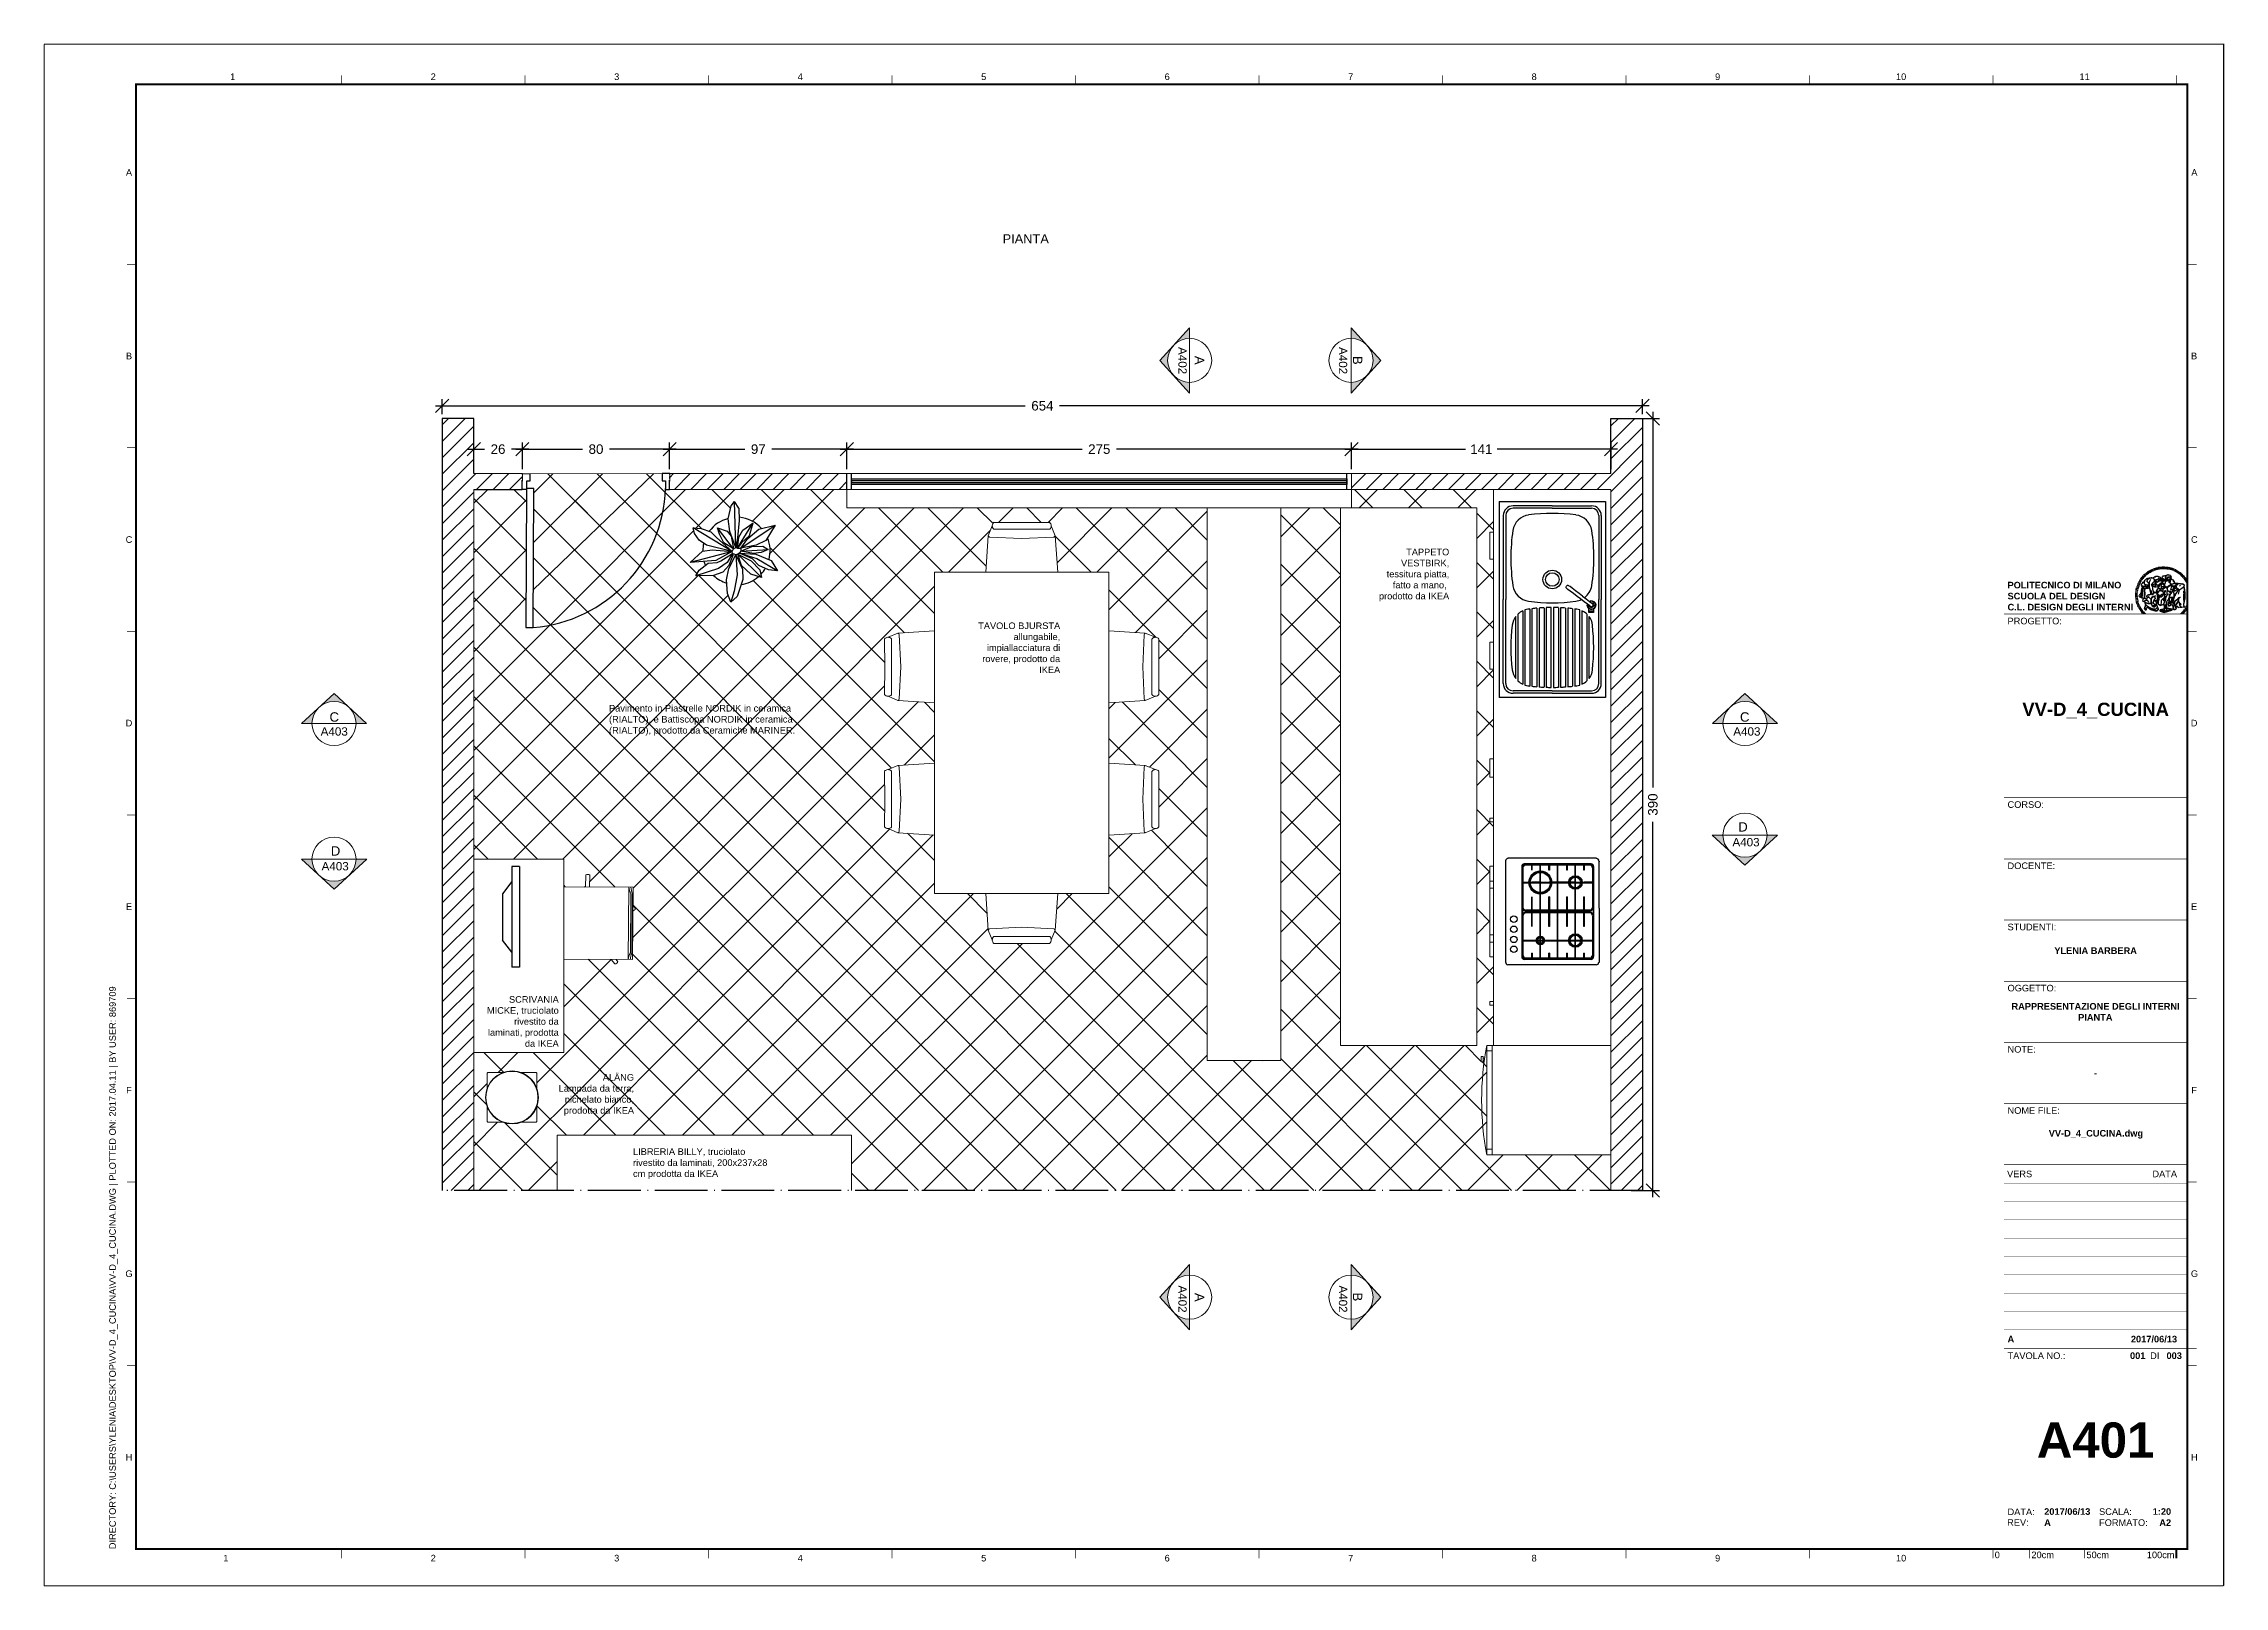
# Paper-space layout 'A401' of a CAD drawing. Header units: millimetres. Extents: x -1 to 593, y -1 to 419.
# The model-space entities are those that its viewports show. They can reach past a viewport. Long polylines and large blocks are cut down to what shows.
import ezdxf
from ezdxf.enums import TextEntityAlignment as Align

# ---------------------------------------------------------------- set-up
doc = ezdxf.new("R2010")
doc.units = ezdxf.units.MM
doc.set_wipeout_variables(frame=1)
doc.linetypes.add('ACAD_ISO04W100', pattern=[30, 24, -3, 0, -3])
doc.linetypes.add('CENTER', pattern=[2, 1.25, -0.25, 0.25, -0.25])
for name, color, linetype, lineweight in [('A-ANNO-DIMS', 3, 'Continuous', 18), ('A-ANNO-SYMB', 3, 'Continuous', 18), ('A-ANNO-TEXT', 3, 'Continuous', 18), ('A-ELEV-MBE2', 7, 'Continuous', 25), ('A-FURN', 6, 'Continuous', 18), ('A-LP-SEZIONI', 250, 'Continuous', 13), ('A-SECT C-MCUT', 7, 'Continuous', 20), ('arredi', 4, 'Continuous', 20), ('battiscopa', 6, 'Continuous', 13), ('LAMPADA', 7, 'Continuous', 5)]:
    doc.layers.add(name, color=color, linetype=linetype, lineweight=lineweight)
for name, color, linetype in [('FINESTRE', 5, 'Continuous'), ('G-ANNO-LOGO', 3, 'Continuous'), ('G-ANNO-TEXT', 3, 'Continuous'), ('G-ANNO-TTLB', 3, 'Continuous'), ('QUOTE', 3, 'Continuous'), ('VITI E CERNIERE', 8, 'Continuous')]:
    doc.layers.add(name, color=color, linetype=linetype)
doc.layers.add('G-ANNO-NPLT', color=210, linetype='Continuous', plot=False)
doc.layers.get('LAMPADA').freeze()
doc.styles.add('ARIAL', font='arial.ttf')
doc.styles.add('ARIAL-BOLD', font='')
doc.styles.add('E-ARIAL', font='arial.ttf')
doc.styles.get("Standard").update_dxf_attribs({"font": 'arial.ttf'})
doc.styles.get('ARIAL-BOLD').set_extended_font_data('Arial', bold=True)
doc.dimstyles.new('TICK_36', dxfattribs={"dimtxt": 2.6, "dimasz": 3.6, "dimexe": 1.8, "dimexo": 1.2, "dimgap": 1.8, "dimtad": 0, "dimdec": 0, "dimzin": 0, "dimdsep": 46, "dimtxsty": 'ARIAL', "dimblk": 'OBLIQUE', "dimcen": 1.8, "dimdle": 1.8, "dimclrd": 256, "dimclrt": 256, "dimadec": 0, "dimazin": 0, "dimtfac": 1, "dimtdec": 0, "dimtmove": 1, "dimatfit": 3, "dimldrblk": 'OPEN90', "dimfxl": 1, "dimtfill": 1, "dimtolj": 1, "dimtzin": 0, "dimarcsym": 0})

psp = doc.layouts.new('A401')

# ---------------------------------------------------------------- texts
at = {"layer": 'A-ANNO-DIMS'}
psp.add_text('A402', height=2.269, rotation=270, dxfattribs=at).set_placement((308.43, 336.77))
at = {"layer": 'A-ANNO-SYMB'}
for s, height, p in [('A', 2.56, (312.9, 334.36)), ('A402', 2.269, (352.17, 336.77)), ('B', 2.56, (355.98, 334.36)), ('A402', 2.269, (308.43, 81.13)), ('A', 2.56, (312.9, 79.1)), ('A402', 2.269, (352.17, 81.13)), ('B', 2.56, (355.98, 79.2))]:
    psp.add_text(s, height=height, rotation=270, dxfattribs=at).set_placement(p)
for s, height, p in [('A403', 2.269, (74.7, 230.91)), ('C', 2.56, (77.11, 234.71)), ('A403', 2.269, (459.65, 230.91)), ('C', 2.56, (461.47, 234.71)), ('A403', 2.269, (459.41, 200.75)), ('D', 2.56, (461, 204.77)), ('A403', 2.269, (74.95, 194.2)), ('D', 2.56, (77.47, 198.22))]:
    psp.add_text(s, height=height, dxfattribs=at).set_placement(p)
at = {"layer": 'A-FURN', "insert": (260.53, 367.5), "char_height": 2.5, "attachment_point": 1}
psp.add_mtext_dynamic_manual_height_columns('{\\C3;PIANTA}', width=94.1172, gutter_width=12.5, heights=[0], dxfattribs=at)

msp = doc.modelspace()

# ---------------------------------------------------------------- blocks, each defined once
blk = doc.blocks.new('logoPolimi')
for p, q in [((-1.49, 1.84), (-1.36, 1.68)), ((-1.41, 1.91), (-1.28, 1.74)), ((-1.32, 1.97), (-1.2, 1.8)), ((-1.22, 2.03), (-1.11, 1.85)), ((-1.13, 2.09), (-1.03, 1.9)), ((-1.03, 2.14), (-0.94, 1.95)), ((-0.93, 2.18), (-0.84, 1.99)), ((-0.83, 2.22), (-0.75, 2.03)), ((-0.72, 2.26), (-0.66, 2.06)), ((-0.61, 2.29), (-0.56, 2.09)), ((-0.51, 2.32), (-0.46, 2.11)), ((-0.4, 2.34), (-0.36, 2.13)), ((-0.29, 2.35), (-0.26, 2.14)), ((-0.18, 2.36), (-0.16, 2.15)), ((-0.07, 2.37), (-0.06, 2.16)), ((0.04, 2.37), (0.04, 2.16)), ((0.15, 2.36), (0.14, 2.16)), ((0.26, 2.36), (0.24, 2.15)), ((0.37, 2.34), (0.34, 2.13)), ((0.48, 2.32), (0.44, 2.12)), ((0.59, 2.3), (0.54, 2.09)), ((0.69, 2.27), (0.63, 2.07)), ((0.8, 2.23), (0.73, 2.03)), ((0.9, 2.19), (0.82, 2)), ((1, 2.15), (0.91, 1.96)), ((1.1, 2.1), (1, 1.91)), ((1.2, 2.04), (1.09, 1.86)), ((1.29, 1.99), (1.18, 1.81)), ((1.38, 1.92), (1.26, 1.75)), ((1.47, 1.86), (1.34, 1.69)), ((-2.37, 0.12), (-2.16, 0.11)), ((-2.37, 0.01), (-2.16, 0.01)), ((-2.36, 0.23), (-2.15, 0.21)), ((-2.35, 0.34), (-2.14, 0.31)), ((-2.33, 0.45), (-2.12, 0.41)), ((-2.3, 0.55), (-2.1, 0.51)), ((-2.28, 0.66), (-2.07, 0.6)), ((-2.24, 0.77), (-2.04, 0.7)), ((-2.2, 0.87), (-2.01, 0.79)), ((-2.16, 0.97), (-1.97, 0.89)), ((-2.11, 1.07), (-1.93, 0.98)), ((-2.06, 1.17), (-1.88, 1.07)), ((-2.01, 1.26), (-1.83, 1.15)), ((-1.94, 1.36), (-1.77, 1.24)), ((-1.88, 1.45), (-1.71, 1.32)), ((-1.84, 0.03), (-1.82, 0.35)), ((-1.81, 1.53), (-1.65, 1.4)), ((-1.74, 1.61), (-1.58, 1.47)), ((-1.73, 0.59), (-1.73, 0.59)), ((-1.73, 0.59), (-1.73, 0.59)), ((-1.66, 1.69), (-1.51, 1.54)), ((-1.65, 0.57), (-1.65, 0.57)), ((-1.59, 1.12), (-1.59, 1.12)), ((-1.58, 1.77), (-1.44, 1.61)), ((-1.51, 0.55), (-1.51, 0.55)), ((-1.51, 0.55), (-1.51, 0.55)), ((-1.31, 0.79), (-1.21, 0.75)), ((-1.21, 0.75), (-1.31, 0.79)), ((-1.21, 0.75), (-1.31, 0.79)), ((-1.21, 0.75), (-1.21, 0.75)), ((-1.21, 0.75), (-1.21, 0.75)), ((-1.19, 0.76), (-1.19, 0.76)), ((-1.19, 0.76), (-1.19, 0.76)), ((-1.17, 0.99), (-1.18, 0.99)), ((-1.18, 0.99), (-1.17, 0.99)), ((-1.16, 0.57), (-1.16, 0.57)), ((-1.16, 0.57), (-1.16, 0.57)), ((-1.1, 0.01), (-0.99, 0.06)), ((-0.99, 0.06), (-1.1, 0.01)), ((-0.99, 0.06), (-1.1, 0.01)), ((-0.99, 0.06), (-0.99, 0.06)), ((-0.99, 0.06), (-0.99, 0.06)), ((-0.97, 0.79), (-0.98, 0.79)), ((-0.89, 0.84), (-0.97, 0.79)), ((-0.97, 0.79), (-0.89, 0.84)), ((-0.96, 1.41), (-0.96, 1.41)), ((-0.96, 1.41), (-0.96, 1.41)), ((-0.89, 0.84), (-0.82, 0.87)), ((-0.82, 0.87), (-0.89, 0.84)), ((-0.89, 0.84), (-0.82, 0.87)), ((-0.88, 0.83), (-0.89, 0.84)), ((-0.85, 1.39), (-0.85, 1.39)), ((-0.85, 1.39), (-0.85, 1.39)), ((-0.84, 0.14), (-0.84, 0.14)), ((-0.77, 1.08), (-0.78, 1.08)), ((-0.78, 1.08), (-0.77, 1.08)), ((-0.61, 1.12), (-0.77, 1.08)), ((-0.77, 1.08), (-0.61, 1.12)), ((-0.77, 1.08), (-0.61, 1.12)), ((-0.75, 1.3), (-0.76, 1.29)), ((-0.76, 1.29), (-0.75, 1.3)), ((-0.65, 0.99), (-0.7, 0.96)), ((-0.69, 0.18), (-0.68, 0.18)), ((-0.66, 0.93), (-0.66, 0.93)), ((-0.66, 0.93), (-0.64, 0.93)), ((-0.66, 0.93), (-0.66, 0.93)), ((-0.66, 0.93), (-0.66, 0.93)), ((-0.63, 1.01), (-0.63, 1.01)), ((-0.63, 1.01), (-0.62, 1.01)), ((-0.63, 0.66), (-0.63, 0.66)), ((-0.6, 1.12), (-0.61, 1.12)), ((-0.61, 1.12), (-0.6, 1.12)), ((-0.61, 1.12), (-0.6, 1.12)), ((-0.61, 0.86), (-0.57, 0.85)), ((-0.57, 0.85), (-0.61, 0.86)), ((-0.61, 0.86), (-0.57, 0.85)), ((-0.53, 1.08), (-0.6, 1.12)), ((-0.6, 1.12), (-0.6, 1.11)), ((-0.6, 1.12), (-0.53, 1.08)), ((-0.57, 0.8), (-0.59, 0.8)), ((-0.57, 0.85), (-0.53, 0.84)), ((-0.57, 0.85), (-0.57, 0.85)), ((-0.57, 0.85), (-0.57, 0.85)), ((-0.57, 0.85), (-0.53, 0.84)), ((-0.56, 0.29), (-0.49, 0.48)), ((-0.56, 0.14), (-0.56, 0.29)), ((-0.5, 0.11), (-0.56, 0.14)), ((-0.53, 0.84), (-0.51, 0.84)), ((-0.53, 0.84), (-0.51, 0.84)), ((-0.53, 0.84), (-0.53, 0.84)), ((-0.51, 0.11), (-0.51, 0.11)), ((-0.51, 0.11), (-0.51, 0.11)), ((-0.34, 0.33), (-0.5, 0.11)), ((-0.49, 0.48), (-0.41, 0.55)), ((-0.42, 0.8), (-0.47, 0.79)), ((-0.42, 0.8), (-0.47, 0.79)), ((-0.47, 0.79), (-0.45, 0.76)), ((-0.47, 0.79), (-0.45, 0.76)), ((-0.45, 1.14), (-0.42, 1.11)), ((-0.42, 1.26), (-0.36, 1.22)), ((-0.41, 0.55), (-0.34, 0.49)), ((-0.4, 1.37), (-0.38, 1.38)), ((-0.39, 1.37), (-0.4, 1.37)), ((-0.35, 1.33), (-0.4, 1.37)), ((-0.39, 1.24), (-0.4, 1.23)), ((-0.38, 1.14), (-0.38, 1.14)), ((-0.34, 0.49), (-0.09, 0.48)), ((-0.16, 0.32), (-0.34, 0.33)), ((-0.14, 0.32), (-0.31, 0.34)), ((-0.28, 1.3), (-0.29, 1.3)), ((-0.28, 1.3), (-0.28, 1.3)), ((-0.16, 1.24), (-0.16, 1.25)), ((-0.16, 1.25), (-0.16, 1.25)), ((-0.16, 0.49), (-0.14, 0.64)), ((-0.06, 0.27), (-0.16, 0.32)), ((-0.1, 0.88), (-0.09, 0.87)), ((-0.08, 1.37), (-0.08, 1.38)), ((-0.08, 1.23), (-0.05, 1.21)), ((-0.05, 1.21), (-0.08, 1.23)), ((-0.08, 1.23), (-0.05, 1.21)), ((-0.03, 0.26), (-0.06, 0.27)), ((-0.05, 1.21), (-0.04, 1.21)), ((-0.04, 1.21), (-0.05, 1.21)), ((-0.04, 1.21), (-0.04, 1.21)), ((-0.04, 1.21), (-0.04, 1.21)), ((-0.04, 0.48), (-0.03, 0.26)), ((0.03, 1.15), (0.03, 1.15)), ((0.03, 0.66), (0.03, 0.67)), ((0.07, 0.58), (0.07, 0.57)), ((0.1, 1.18), (0.1, 1.18)), ((0.1, 0.84), (0.1, 0.84)), ((0.13, 1.32), (0.17, 1.19)), ((0.14, 0.71), (0.34, 0.65)), ((0.31, 0.56), (0.17, 0.63)), ((0.27, 1.61), (0.27, 1.61)), ((0.27, 1.61), (0.27, 1.61)), ((0.27, 1.61), (0.27, 1.61)), ((0.29, 1.29), (0.29, 1.29)), ((0.29, 1.29), (0.29, 1.29)), ((0.29, 1.29), (0.29, 1.29)), ((0.29, 1.29), (0.29, 1.29)), ((0.33, 0.49), (0.34, 0.49)), ((0.33, 0.03), (0.35, 0.03)), ((0.33, 0.03), (0.35, 0.03)), ((0.34, 0.65), (0.34, 0.64)), ((0.35, 0.03), (0.57, 0.06)), ((0.35, 0.03), (0.57, 0.06)), ((0.35, 0.03), (0.35, 0.03)), ((0.35, 0.03), (0.35, 0.03)), ((0.38, 1.36), (0.37, 1.35)), ((0.38, 0.34), (0.37, 0.34)), ((0.38, 0.34), (0.38, 0.34)), ((0.43, 0.67), (0.39, 0.64)), ((0.49, 1.05), (0.51, 1.13)), ((0.51, 1.13), (0.49, 1.05)), ((0.49, 1.05), (0.51, 1.13)), ((0.51, 1.31), (0.5, 1.29)), ((0.51, 1.13), (0.52, 1.23)), ((0.52, 1.23), (0.51, 1.23)), ((0.51, 1.23), (0.52, 1.23)), ((0.52, 1.23), (0.51, 1.13)), ((0.51, 1.13), (0.52, 1.23)), ((0.52, 1.24), (0.6, 1.37)), ((0.52, 1.23), (0.6, 1.36)), ((0.6, 1.36), (0.52, 1.23)), ((0.52, 1.23), (0.52, 1.23)), ((0.52, 1.23), (0.52, 1.24)), ((0.52, 1.23), (0.52, 1.23)), ((0.55, 1.07), (0.53, 1.06)), ((0.53, 1.04), (0.53, 1.06)), ((0.53, 1.05), (0.53, 1.04)), ((0.54, 0.3), (0.63, 0.32)), ((0.54, -0.08), (0.61, 0.06)), ((0.61, 0.06), (0.54, -0.08)), ((0.54, -0.08), (0.61, 0.06)), ((0.56, 0.19), (0.59, 0.21)), ((0.57, 1.07), (0.57, 1.07)), ((0.57, 1.07), (0.57, 1.07)), ((0.57, 1.07), (0.57, 1.07)), ((0.57, 1.07), (0.57, 1.07)), ((0.57, 1.07), (0.57, 1.07)), ((0.57, 1.07), (0.57, 1.07)), ((0.57, 1.07), (0.57, 1.07)), ((0.58, 0.3), (0.59, 0.29)), ((0.59, 0.78), (0.59, 0.79)), ((0.59, 0.79), (0.59, 0.79)), ((0.59, 0.79), (0.59, 0.79)), ((0.59, 0.79), (0.59, 0.78)), ((0.61, 0.06), (0.6, 0.07)), ((0.6, 0.07), (0.61, 0.06)), ((0.61, 0.06), (0.61, 0.07)), ((0.62, 0.21), (0.65, 0.22)), ((0.64, 1.37), (0.65, 1.37)), ((0.69, 0.86), (0.68, 0.86)), ((0.68, 0.86), (0.69, 0.86)), ((0.68, 0.76), (0.68, 0.76)), ((0.76, 0.26), (0.76, 0.26)), ((0.82, 0.35), (0.84, 0.36)), ((0.82, 0.35), (0.82, 0.35)), ((0.84, 0.36), (0.84, 0.37)), ((0.85, 0.34), (1.05, 0.35)), ((0.93, 1.05), (0.93, 1.05)), ((0.93, 1.05), (0.93, 1.05)), ((0.93, 1.05), (0.93, 1.04)), ((0.93, 1.05), (0.93, 1.05)), ((0.97, 0.66), (0.96, 0.66)), ((1.01, 0.97), (0.98, 0.96)), ((1.17, 0.96), (1.17, 0.95)), ((1.17, 0.95), (1.17, 0.95)), ((1.34, 0.37), (1.26, 0.04)), ((1.27, 0.37), (1.27, 0.38)), ((1.28, 0.95), (1.28, 0.95)), ((1.37, 0.73), (1.46, 0.81)), ((1.41, 0.4), (1.41, 0.41)), ((1.56, 1.79), (1.42, 1.63)), ((1.64, 1.71), (1.49, 1.56)), ((1.49, 0.9), (1.57, 0.92)), ((1.72, 1.63), (1.56, 1.49)), ((1.67, 0.6), (1.57, 0.53)), ((1.79, 1.55), (1.63, 1.41)), ((1.86, 1.47), (1.7, 1.34)), ((1.93, 1.38), (1.76, 1.26)), ((1.99, 1.29), (1.81, 1.17)), ((2.05, 1.19), (1.87, 1.09)), ((2.1, 1.1), (1.92, 1)), ((2.15, 1), (1.96, 0.91)), ((2.19, 0.9), (2, 0.82)), ((2.23, 0.79), (2.04, 0.72)), ((2.27, 0.69), (2.07, 0.63)), ((2.3, 0.58), (2.09, 0.53)), ((2.32, 0.47), (2.12, 0.43)), ((2.34, 0.37), (2.13, 0.33)), ((2.36, 0.26), (2.15, 0.23)), ((2.37, 0.15), (2.16, 0.13)), ((2.37, 0.04), (2.16, 0.03)), ((-2.37, -0.1), (-2.16, -0.09)), ((-2.36, -0.21), (-2.15, -0.19)), ((-2.35, -0.32), (-2.14, -0.29)), ((-2.33, -0.43), (-2.12, -0.39)), ((-2.31, -0.54), (-2.1, -0.49)), ((-2.28, -0.65), (-2.08, -0.59)), ((-2.25, -0.75), (-2.05, -0.69)), ((-2.21, -0.86), (-2.02, -0.78)), ((-2.17, -0.96), (-1.98, -0.87)), ((-2.12, -1.06), (-1.93, -0.96)), ((-2.07, -1.16), (-1.89, -1.05)), ((-2.04, -0.15), (-1.97, -0.2)), ((-2.01, -1.25), (-1.84, -1.14)), ((-1.95, -1.34), (-1.78, -1.22)), ((-1.89, -1.43), (-1.72, -1.31)), ((-1.82, -1.52), (-1.66, -1.38)), ((-1.75, -1.6), (-1.59, -1.46)), ((-1.67, -1.68), (-1.52, -1.53)), ((-1.58, -0.12), (-1.6, -0.18)), ((-1.6, -0.18), (-1.58, -0.28)), ((-1.57, -0.54), (-1.59, -0.54)), ((-1.59, -0.54), (-1.59, -0.54)), ((-1.59, -1.76), (-1.45, -1.6)), ((-1.56, -0.32), (-1.56, -0.31)), ((-1.56, -0.31), (-1.56, -0.31)), ((-1.53, -0.65), (-1.53, -0.65)), ((-1.53, -0.65), (-1.53, -0.65)), ((-1.51, -1.83), (-1.37, -1.67)), ((-1.48, -0.86), (-1.48, -0.85)), ((-1.42, -0.37), (-1.42, -0.37)), ((-1.42, -1.9), (-1.29, -1.73)), ((-1.38, -0.46), (-1.38, -0.46)), ((-1.33, -1.96), (-1.21, -1.79)), ((-1.31, -0.24), (-1.31, -0.23)), ((-1.31, -0.23), (-1.31, -0.24)), ((-1.23, -0.19), (-1.23, -0.19)), ((-1.23, -0.19), (-1.23, -0.19)), ((-1.23, -0.19), (-1.23, -0.19)), ((-1.23, -0.19), (-1.23, -0.19)), ((-1.01, -0.39), (-1.02, -0.39)), ((-1.02, -0.39), (-1.01, -0.39)), ((-1.02, -0.7), (-1.02, -0.7)), ((-1.02, -0.7), (-1.02, -0.7)), ((-1.02, -0.7), (-1.02, -0.7)), ((-0.79, -0.51), (-0.83, -0.58)), ((-0.83, -0.58), (-0.79, -0.51)), ((-0.83, -0.58), (-0.79, -0.51)), ((-0.78, -1.05), (-0.83, -0.94)), ((-0.83, -0.94), (-0.78, -1.05)), ((-0.83, -0.94), (-0.83, -0.94)), ((-0.83, -0.94), (-0.78, -1.05)), ((-0.82, -1.23), (-0.82, -1.23)), ((-0.82, -1.23), (-0.77, -1.23)), ((-0.77, -1.23), (-0.82, -1.23)), ((-0.82, -1.23), (-0.82, -1.23)), ((-0.77, -1.23), (-0.82, -1.23)), ((-0.75, -0.96), (-0.8, -0.89)), ((-0.8, -0.89), (-0.79, -0.92)), ((-0.79, -0.92), (-0.8, -0.89)), ((-0.8, -0.89), (-0.75, -0.96)), ((-0.79, -0.92), (-0.8, -0.89)), ((-0.8, -0.89), (-0.8, -0.89)), ((-0.8, -0.89), (-0.75, -0.96)), ((-0.79, -0.92), (-0.78, -0.95)), ((-0.78, -0.95), (-0.79, -0.92)), ((-0.78, -0.95), (-0.79, -0.92)), ((-0.77, -0.49), (-0.78, -0.48)), ((-0.78, -0.48), (-0.77, -0.49)), ((-0.78, -0.95), (-0.76, -1)), ((-0.76, -1), (-0.78, -0.95)), ((-0.76, -1), (-0.78, -0.95)), ((-0.71, -0.89), (-0.75, -0.87)), ((-0.75, -0.87), (-0.71, -0.89)), ((-0.75, -0.87), (-0.71, -0.89)), ((-0.72, -1.01), (-0.75, -0.96)), ((-0.75, -0.96), (-0.72, -1.01)), ((-0.75, -0.96), (-0.72, -1.01)), ((-0.64, -0.93), (-0.71, -0.89)), ((-0.71, -0.89), (-0.64, -0.93)), ((-0.71, -0.89), (-0.64, -0.93)), ((-0.66, -0.53), (-0.66, -0.53)), ((-0.66, -0.53), (-0.66, -0.53)), ((-0.66, -0.53), (-0.66, -0.53)), ((-0.39, -0.81), (-0.51, -0.69)), ((-0.51, -1.04), (-0.5, -1.04)), ((-0.48, -0.42), (-0.48, -0.42)), ((-0.48, -0.42), (-0.48, -0.42)), ((-0.48, -0.42), (-0.48, -0.42)), ((-0.41, -0.51), (-0.41, -0.51)), ((-0.38, -0.05), (-0.39, -0.12)), ((-0.39, -0.12), (-0.37, -0.1)), ((-0.35, -0.14), (-0.37, -0.08)), ((-0.37, -0.09), (-0.37, -0.09)), ((-0.33, -0.12), (-0.35, -0.14)), ((-0.32, -0.14), (-0.35, -0.14)), ((-0.35, -0.18), (-0.34, -0.22)), ((-0.34, -0.08), (-0.29, -0.16)), ((-0.34, -0.22), (-0.34, -0.22)), ((-0.27, -0.17), (-0.32, -0.14)), ((-0.25, -0.91), (-0.26, -0.9)), ((-0.26, -1.29), (0.1, -1.2)), ((0.1, -1.2), (-0.26, -1.29)), ((0.08, -1.4), (-0.26, -1.29)), ((-0.26, -1.29), (0.08, -1.4)), ((-0.26, -1.38), (-0.26, -1.29)), ((-0.26, -1.29), (-0.26, -1.29)), ((-0.26, -1.29), (-0.26, -1.38)), ((-0.26, -1.29), (0.08, -1.4)), ((-0.26, -1.29), (-0.26, -1.29)), ((0.08, -1.49), (-0.26, -1.38)), ((-0.26, -1.38), (0.09, -1.49)), ((-0.14, -0.15), (-0.16, -0.13)), ((-0.11, -0.04), (-0.12, -0.05)), ((-0.04, -0.41), (-0.01, -0.44)), ((-0.01, -0.44), (-0.04, -0.41)), ((-0.04, -0.41), (-0.01, -0.44)), ((0.07, -0.84), (0.07, -0.84)), ((0.07, -0.84), (0.07, -0.84)), ((0.1, -1.2), (0.08, -1.32)), ((0.08, -1.32), (0.13, -1.2)), ((0.08, -1.4), (0.72, -1.22)), ((0.72, -1.22), (0.08, -1.4)), ((0.08, -1.4), (0.72, -1.22)), ((0.72, -1.31), (0.08, -1.49)), ((0.08, -1.44), (0.08, -1.4)), ((0.08, -1.4), (0.08, -1.44)), ((0.08, -1.4), (0.08, -1.49)), ((0.08, -1.49), (0.08, -1.44)), ((0.08, -1.44), (0.08, -1.44)), ((0.08, -1.44), (0.08, -1.45)), ((0.08, -1.45), (0.08, -1.46)), ((0.08, -1.46), (0.08, -1.49)), ((0.1, -1.01), (0.09, -0.86)), ((0.1, -1.01), (0.09, -0.86)), ((0.09, -1.49), (0.72, -1.31)), ((0.1, -1.2), (0.12, -1.04)), ((0.12, -1.04), (0.1, -1.2)), ((0.13, -1.2), (0.1, -1.2)), ((0.1, -1.2), (0.13, -1.2)), ((0.13, -1.2), (0.1, -1.2)), ((0.1, -1.2), (0.1, -1.2)), ((0.11, -0.44), (0.11, -0.44)), ((0.11, -0.44), (0.11, -0.44)), ((0.12, -0.21), (0.12, -0.21)), ((0.12, -0.21), (0.12, -0.21)), ((0.12, -0.21), (0.12, -0.21)), ((0.12, -0.21), (0.12, -0.21)), ((0.12, -0.21), (0.12, -0.21)), ((0.12, -0.21), (0.12, -0.21)), ((0.12, -0.21), (0.12, -0.21)), ((0.12, -0.21), (0.12, -0.21)), ((0.12, -0.21), (0.12, -0.21)), ((0.12, -0.21), (0.12, -0.21)), ((0.12, -0.21), (0.12, -0.21)), ((0.12, -0.21), (0.12, -0.21)), ((0.12, -0.21), (0.12, -0.21)), ((0.12, -0.56), (0.14, -0.53)), ((0.14, -0.53), (0.12, -0.56)), ((0.12, -0.56), (0.14, -0.53)), ((0.12, -1.04), (0.12, -1.04)), ((0.12, -1.04), (0.12, -1.04)), ((0.12, -1.04), (0.12, -1.04)), ((0.21, -0.99), (0.13, -1.2)), ((0.13, -1.2), (0.21, -0.99)), ((0.36, -1.14), (0.13, -1.2)), ((0.13, -1.2), (0.26, -1.17)), ((0.14, -0.53), (0.16, -0.49)), ((0.16, -0.49), (0.14, -0.53)), ((0.14, -0.53), (0.16, -0.49)), ((0.16, -0.49), (0.16, -0.49)), ((0.16, -0.49), (0.16, -0.49)), ((0.28, -1.19), (0.21, -0.99)), ((0.21, -0.99), (0.31, -1.27)), ((0.24, -0.17), (0.24, -0.16)), ((0.24, -0.16), (0.24, -0.17)), ((0.25, -0.84), (0.25, -0.88)), ((0.25, -0.88), (0.25, -0.84)), ((0.25, -0.88), (0.25, -0.84)), ((0.25, -0.88), (0.29, -1.17)), ((0.26, -0.88), (0.25, -0.88)), ((0.31, -1.27), (0.25, -0.88)), ((0.26, -1.17), (0.28, -1.16)), ((0.28, -1.16), (0.36, -1.14)), ((0.29, -1.17), (0.28, -1.19)), ((0.36, -1.14), (0.72, -1.22)), ((0.72, -1.22), (0.36, -1.14)), ((0.49, -0.31), (0.49, -0.31)), ((0.49, -0.31), (0.49, -0.31)), ((0.5, -0.27), (0.5, -0.27)), ((0.51, -0.27), (0.51, -0.27)), ((0.72, -0.81), (0.75, -0.89)), ((0.72, -1.22), (0.72, -1.31)), ((0.72, -1.31), (0.72, -1.22)), ((0.74, -0.23), (0.74, -0.23)), ((0.74, -0.23), (0.75, -0.24)), ((0.75, -0.23), (0.75, -0.23)), ((0.86, -0.25), (0.82, -0.34)), ((0.87, -0.22), (0.86, -0.23)), ((0.87, -0.22), (0.86, -0.25)), ((0.96, -0.58), (0.96, -0.57)), ((1.05, -1.05), (1.04, -1.05)), ((1.28, -2), (1.17, -1.82)), ((1.37, -1.93), (1.25, -1.76)), ((1.31, -0.27), (1.3, -0.26)), ((1.3, -0.26), (1.3, -0.26)), ((1.3, -0.26), (1.3, -0.26)), ((1.3, -0.26), (1.31, -0.27)), ((1.3, -0.26), (1.3, -0.26)), ((1.46, -1.87), (1.33, -1.7)), ((1.54, -1.8), (1.41, -1.64)), ((1.63, -1.72), (1.48, -1.57)), ((1.71, -1.65), (1.55, -1.5)), ((1.78, -1.57), (1.62, -1.43)), ((1.85, -1.48), (1.69, -1.35)), ((1.92, -1.39), (1.75, -1.27)), ((1.98, -1.3), (1.81, -1.19)), ((2.04, -1.21), (1.86, -1.1)), ((2.09, -1.11), (1.91, -1.01)), ((2.14, -1.01), (1.95, -0.92)), ((2.19, -0.91), (1.99, -0.83)), ((2.23, -0.81), (2.03, -0.74)), ((2.26, -0.7), (2.06, -0.64)), ((2.29, -0.6), (2.09, -0.55)), ((2.32, -0.49), (2.11, -0.45)), ((2.34, -0.38), (2.13, -0.35)), ((2.35, -0.27), (2.15, -0.25)), ((2.37, -0.08), (2.16, -0.07)), ((2.36, -0.16), (2.16, -0.15)), ((-1.24, -2.02), (-1.13, -1.84)), ((-1.14, -2.08), (-1.04, -1.89)), ((-1.04, -2.13), (-0.95, -1.94)), ((-0.94, -2.18), (-0.86, -1.98)), ((-0.84, -2.22), (-0.77, -2.02)), ((-0.74, -2.25), (-0.67, -2.05)), ((-0.63, -2.29), (-0.57, -2.08)), ((-0.52, -2.31), (-0.48, -2.11)), ((-0.42, -2.33), (-0.38, -2.13)), ((-0.31, -2.35), (-0.28, -2.14)), ((-0.2, -2.36), (-0.18, -2.15)), ((-0.09, -2.37), (-0.08, -2.16)), ((0.03, -2.37), (0.02, -2.16)), ((0.14, -2.37), (0.12, -2.16)), ((0.25, -2.36), (0.22, -2.15)), ((0.35, -2.34), (0.32, -2.14)), ((0.46, -2.32), (0.42, -2.12)), ((0.57, -2.3), (0.52, -2.1)), ((0.68, -2.27), (0.62, -2.07)), ((0.78, -2.24), (0.71, -2.04)), ((0.89, -2.2), (0.81, -2)), ((0.99, -2.15), (0.9, -1.96)), ((1.09, -2.11), (0.99, -1.92)), ((1.19, -2.05), (1.08, -1.87))]:
    blk.add_line(p, q)
for points in [[(-1.9, 0.12), (-1.94, 0.02), (-2.05, -0.09), (-2.05, -0.09)], [(-1.86, 0.38), (-1.86, 0.38), (-1.87, 0.19), (-1.9, 0.12)], [(-1.76, 0.6), (-1.76, 0.6), (-1.84, 0.57), (-1.86, 0.38)], [(-1.86, -0.04), (-1.84, 0.02), (-1.84, 0.03), (-1.84, 0.03)], [(-1.82, 0.78), (-1.83, 0.8), (-1.85, 0.86), (-1.83, 0.88)], [(-1.82, 0.78), (-1.83, 0.8), (-1.85, 0.86), (-1.83, 0.88)], [(-1.83, 0.88), (-1.81, 0.9), (-1.76, 0.96), (-1.76, 0.96)], [(-1.83, 0.88), (-1.81, 0.9), (-1.76, 0.96), (-1.76, 0.96)], [(-1.76, 0.6), (-1.83, 0.7), (-1.78, 0.74), (-1.78, 0.74)], [(-1.78, 0.74), (-1.79, 0.74), (-1.83, 0.7), (-1.76, 0.6)], [(-1.78, 0.74), (-1.8, 0.76), (-1.81, 0.78), (-1.82, 0.78)], [(-1.78, 0.74), (-1.8, 0.76), (-1.81, 0.78), (-1.82, 0.78)], [(-1.82, 0.35), (-1.81, 0.5), (-1.73, 0.59), (-1.73, 0.59)], [(-1.82, -0.19), (-1.73, -0.07), (-1.75, 0.14), (-1.75, 0.3)], [(-1.75, 0.33), (-1.75, 0.17), (-1.73, -0.05), (-1.8, -0.17)], [(-1.78, 0.74), (-1.75, 0.72), (-1.72, 0.69), (-1.68, 0.7)], [(-1.68, 0.7), (-1.72, 0.69), (-1.75, 0.72), (-1.78, 0.74)], [(-1.68, 0.7), (-1.72, 0.69), (-1.75, 0.72), (-1.78, 0.74)], [(-1.78, 0.74), (-1.78, 0.74), (-1.78, 0.74), (-1.78, 0.74)], [(-1.76, 0.96), (-1.68, 1.1), (-1.59, 1.12), (-1.59, 1.12)], [(-1.76, 0.96), (-1.68, 1.1), (-1.6, 1.12), (-1.6, 1.12)], [(-1.73, 0.59), (-1.74, 0.59), (-1.75, 0.6), (-1.76, 0.6)], [(-1.73, 0.59), (-1.74, 0.59), (-1.75, 0.6), (-1.76, 0.6)], [(-1.75, 0.3), (-1.76, 0.47), (-1.65, 0.57), (-1.65, 0.57)], [(-1.65, 0.57), (-1.65, 0.57), (-1.76, 0.5), (-1.75, 0.33)], [(-1.65, 0.57), (-1.68, 0.58), (-1.7, 0.58), (-1.73, 0.59)], [(-1.65, 0.57), (-1.68, 0.58), (-1.7, 0.58), (-1.73, 0.59)], [(-1.5, 0.71), (-1.53, 0.74), (-1.61, 0.71), (-1.68, 0.7)], [(-1.68, 0.7), (-1.61, 0.71), (-1.53, 0.73), (-1.5, 0.71)], [(-1.5, 0.71), (-1.53, 0.73), (-1.61, 0.71), (-1.68, 0.7)], [(-1.51, 0.55), (-1.56, 0.56), (-1.61, 0.56), (-1.65, 0.57)], [(-1.65, 0.57), (-1.61, 0.56), (-1.56, 0.56), (-1.51, 0.55)], [(-1.51, 0.55), (-1.56, 0.56), (-1.61, 0.56), (-1.65, 0.57)], [(-1.59, 1.12), (-1.6, 1.06), (-1.61, 0.99), (-1.61, 0.97)], [(-1.61, 0.97), (-1.61, 0.99), (-1.6, 1.06), (-1.59, 1.12)], [(-1.61, 0.97), (-1.61, 0.99), (-1.6, 1.06), (-1.59, 1.12)], [(-1.61, 0.97), (-1.61, 0.95), (-1.56, 0.88), (-1.54, 0.87)], [(-1.54, 0.87), (-1.56, 0.88), (-1.61, 0.95), (-1.61, 0.97)], [(-1.54, 0.87), (-1.56, 0.88), (-1.61, 0.96), (-1.61, 0.97)], [(-1.59, 1.12), (-1.59, 1.13), (-1.59, 1.15), (-1.58, 1.16)], [(-1.59, 1.12), (-1.59, 1.13), (-1.59, 1.15), (-1.58, 1.16)], [(-1.58, 1.16), (-1.57, 1.21), (-1.52, 1.23), (-1.49, 1.25)], [(-1.58, 1.16), (-1.57, 1.21), (-1.52, 1.23), (-1.49, 1.25)], [(-1.58, 0.36), (-1.58, 0.48), (-1.51, 0.55), (-1.51, 0.55)], [(-1.51, 0.55), (-1.51, 0.55), (-1.58, 0.48), (-1.58, 0.36)], [(-1.51, 0.55), (-1.51, 0.55), (-1.58, 0.48), (-1.58, 0.36)], [(-1.55, 0.04), (-1.55, 0.08), (-1.58, 0.25), (-1.58, 0.36)], [(-1.58, 0.36), (-1.58, 0.25), (-1.55, 0.08), (-1.55, 0.04)], [(-1.58, 0.36), (-1.58, 0.25), (-1.55, 0.08), (-1.55, 0.04)], [(-1.58, -0.12), (-1.57, -0.06), (-1.55, 0.02), (-1.55, 0.04)], [(-1.55, 0.04), (-1.55, 0.02), (-1.57, -0.06), (-1.58, -0.12)], [(-1.55, 0.04), (-1.55, 0.02), (-1.56, -0.04), (-1.57, -0.1)], [(-1.54, 0.87), (-1.52, 0.85), (-1.47, 0.83), (-1.44, 0.83)], [(-1.44, 0.83), (-1.47, 0.83), (-1.52, 0.85), (-1.54, 0.87)], [(-1.45, 0.83), (-1.47, 0.83), (-1.52, 0.85), (-1.54, 0.87)], [(-1.51, 0.55), (-1.33, 0.54), (-1.16, 0.57), (-1.16, 0.57)], [(-1.16, 0.57), (-1.16, 0.57), (-1.33, 0.54), (-1.51, 0.55)], [(-1.16, 0.57), (-1.16, 0.57), (-1.33, 0.54), (-1.51, 0.55)], [(-1.5, 0.71), (-1.46, 0.68), (-1.4, 0.62), (-1.33, 0.66)], [(-1.33, 0.66), (-1.4, 0.62), (-1.46, 0.68), (-1.5, 0.71)], [(-1.33, 0.66), (-1.4, 0.62), (-1.46, 0.68), (-1.5, 0.71)], [(-1.49, 1.25), (-1.46, 1.26), (-1.42, 1.33), (-1.39, 1.36)], [(-1.49, 1.25), (-1.46, 1.27), (-1.43, 1.34), (-1.39, 1.36)], [(-1.31, 0.79), (-1.33, 0.79), (-1.42, 0.83), (-1.45, 0.83)], [(-1.44, 0.83), (-1.42, 0.83), (-1.33, 0.79), (-1.31, 0.79)], [(-1.31, 0.79), (-1.33, 0.79), (-1.42, 0.83), (-1.44, 0.83)], [(-1.35, 1.1), (-1.4, 1.17), (-1.36, 1.23), (-1.29, 1.31)], [(-1.29, 1.31), (-1.36, 1.23), (-1.4, 1.17), (-1.35, 1.1)], [(-1.35, 1.1), (-1.4, 1.17), (-1.36, 1.23), (-1.29, 1.31)], [(-1.39, 1.36), (-1.35, 1.38), (-1.26, 1.4), (-1.19, 1.41)], [(-1.39, 1.36), (-1.35, 1.38), (-1.26, 1.4), (-1.19, 1.41)], [(-1.18, 0.99), (-1.24, 0.97), (-1.3, 1.03), (-1.35, 1.1)], [(-1.35, 1.1), (-1.3, 1.03), (-1.24, 0.97), (-1.18, 0.99)], [(-1.18, 1), (-1.24, 0.97), (-1.3, 1.03), (-1.35, 1.1)], [(-1.33, 0.66), (-1.28, 0.7), (-1.23, 0.73), (-1.21, 0.75)], [(-1.21, 0.75), (-1.23, 0.73), (-1.28, 0.7), (-1.33, 0.66)], [(-1.21, 0.75), (-1.23, 0.73), (-1.28, 0.7), (-1.33, 0.66)], [(-1.29, 1.31), (-1.22, 1.39), (-1.01, 1.41), (-0.96, 1.41)], [(-0.96, 1.41), (-1.01, 1.41), (-1.22, 1.39), (-1.29, 1.31)], [(-1.29, 1.31), (-1.22, 1.39), (-1.01, 1.41), (-0.96, 1.41)], [(-1.24, -0.02), (-1.21, -0.01), (-1.1, 0.01), (-1.1, 0.01)], [(-1.1, 0.01), (-1.1, 0.01), (-1.21, -0.01), (-1.24, -0.02)], [(-1.1, 0.01), (-1.1, 0.01), (-1.21, -0.01), (-1.24, -0.02)], [(-1.21, 0.75), (-1.2, 0.75), (-1.19, 0.76), (-1.19, 0.76)], [(-1.19, 0.76), (-1.19, 0.76), (-1.2, 0.75), (-1.21, 0.75)], [(-1.19, 0.76), (-1.19, 0.76), (-1.2, 0.76), (-1.21, 0.75)], [(-1.19, 1.41), (-1.11, 1.43), (-0.97, 1.41), (-0.97, 1.41)], [(-1.19, 1.41), (-1.12, 1.43), (-0.98, 1.41), (-0.98, 1.41)], [(-1.19, 0.76), (-1.19, 0.77), (-1.18, 0.78), (-1.18, 0.79)], [(-1.18, 0.79), (-1.18, 0.78), (-1.19, 0.77), (-1.19, 0.76)], [(-1.19, 0.76), (-1.19, 0.77), (-1.19, 0.78), (-1.18, 0.79)], [(-1.18, 0.68), (-1.18, 0.68), (-1.19, 0.71), (-1.19, 0.76)], [(-1.19, 0.76), (-1.19, 0.71), (-1.18, 0.68), (-1.18, 0.68)], [(-1.18, 0.68), (-1.18, 0.68), (-1.19, 0.71), (-1.19, 0.76)], [(-1.18, 0.97), (-1.18, 0.97), (-1.18, 0.98), (-1.17, 0.99)], [(-1.17, 0.99), (-1.18, 0.98), (-1.18, 0.97), (-1.18, 0.97)], [(-1.18, 0.97), (-1.18, 0.97), (-1.18, 0.98), (-1.17, 0.99)], [(-1.18, 0.79), (-1.17, 0.86), (-1.18, 0.95), (-1.18, 0.97)], [(-1.18, 0.97), (-1.18, 0.95), (-1.17, 0.86), (-1.18, 0.79)], [(-1.18, 0.79), (-1.17, 0.86), (-1.18, 0.95), (-1.18, 0.97)], [(-1.16, 0.57), (-1.17, 0.6), (-1.18, 0.64), (-1.18, 0.68)], [(-1.18, 0.68), (-1.18, 0.64), (-1.17, 0.6), (-1.16, 0.57)], [(-1.16, 0.57), (-1.17, 0.6), (-1.18, 0.64), (-1.18, 0.68)], [(-1.17, 0.99), (-1.17, 1.03), (-1.16, 1.09), (-1.14, 1.13)], [(-1.09, 0.42), (-1.1, 0.44), (-1.14, 0.48), (-1.16, 0.57)], [(-1.16, 0.57), (-1.14, 0.48), (-1.1, 0.44), (-1.09, 0.42)], [(-1.09, 0.42), (-1.1, 0.44), (-1.14, 0.48), (-1.16, 0.57)], [(-1.14, 1.13), (-1.12, 1.18), (-1.05, 1.31), (-1.05, 1.31)], [(-1.12, 0.46), (-1.12, 0.46), (-1.13, 0.38), (-1.11, 0.26)], [(-1.11, 0.26), (-1.08, 0.14), (-1.05, 0.03), (-1.05, 0.03)], [(-1.02, 0.32), (-1.02, 0.32), (-1.08, 0.4), (-1.09, 0.42)], [(-1.09, 0.42), (-1.08, 0.4), (-1.02, 0.32), (-1.02, 0.32)], [(-1.02, 0.32), (-1.02, 0.32), (-1.08, 0.4), (-1.09, 0.42)], [(-0.98, 0.2), (-0.98, 0.21), (-1.02, 0.32), (-1.02, 0.32)], [(-1.02, 0.32), (-1.02, 0.32), (-0.98, 0.21), (-0.98, 0.2)], [(-0.98, 0.2), (-0.98, 0.21), (-1.02, 0.32), (-1.02, 0.32)], [(-1.01, 0.12), (-1, 0.16), (-0.98, 0.19), (-0.98, 0.2)], [(-0.98, 0.2), (-0.98, 0.19), (-1, 0.16), (-1.01, 0.12)], [(-1.01, 0.12), (-1, 0.16), (-0.98, 0.19), (-0.98, 0.2)], [(-0.99, 0.06), (-1, 0.07), (-1.01, 0.1), (-1.01, 0.12)], [(-1.01, 0.12), (-1.01, 0.1), (-1, 0.07), (-0.99, 0.06)], [(-0.99, 0.06), (-1, 0.07), (-1.01, 0.1), (-1.01, 0.12)], [(-0.99, 0.06), (-0.99, 0.06), (-0.99, 0.06), (-0.98, 0.05)], [(-0.98, 0.05), (-0.99, 0.06), (-0.99, 0.06), (-0.99, 0.06)], [(-0.99, 0.05), (-0.99, 0.06), (-0.99, 0.06), (-0.99, 0.06)], [(-0.95, 0.02), (-0.96, 0.03), (-0.97, 0.04), (-0.99, 0.05)], [(-0.98, 1.41), (-0.98, 1.41), (-0.97, 1.41), (-0.96, 1.41)], [(-0.98, 0.81), (-0.94, 0.85), (-0.92, 0.93), (-0.91, 0.97)], [(-0.91, 0.97), (-0.92, 0.93), (-0.94, 0.85), (-0.98, 0.81)], [(-0.91, 0.97), (-0.92, 0.93), (-0.94, 0.85), (-0.98, 0.81)], [(-0.98, 0.79), (-0.98, 0.81), (-0.98, 0.81), (-0.98, 0.81)], [(-0.98, 0.81), (-0.98, 0.81), (-0.98, 0.81), (-0.98, 0.79)], [(-0.98, 0.81), (-0.98, 0.81), (-0.98, 0.81), (-0.98, 0.79)], [(-0.98, 0.79), (-0.98, 0.79), (-0.98, 0.78), (-0.97, 0.77)], [(-0.98, 0.79), (-0.98, 0.79), (-0.98, 0.78), (-0.97, 0.77)], [(-0.98, 0.05), (-0.97, 0.04), (-0.96, 0.03), (-0.95, 0.02)], [(-0.95, 0.02), (-0.96, 0.03), (-0.97, 0.04), (-0.98, 0.05)], [(-0.97, 1.41), (-0.97, 1.41), (-0.97, 1.41), (-0.96, 1.41)], [(-0.97, 0.77), (-0.96, 0.74), (-0.91, 0.64), (-0.91, 0.57)], [(-0.97, 0.77), (-0.96, 0.74), (-0.91, 0.64), (-0.91, 0.57)], [(-0.96, 1.41), (-0.94, 1.41), (-0.9, 1.41), (-0.85, 1.39)], [(-0.96, 1.41), (-0.94, 1.41), (-0.9, 1.41), (-0.85, 1.39)], [(-0.95, 0.02), (-0.94, 0.01), (-0.92, 0.01), (-0.9, 0.01)], [(-0.9, 0.01), (-0.92, 0.01), (-0.94, 0.01), (-0.95, 0.02)], [(-0.91, 0.01), (-0.92, 0.01), (-0.94, 0.01), (-0.95, 0.02)], [(-0.91, 0.97), (-0.89, 1), (-0.87, 1.01), (-0.84, 1.02)], [(-0.84, 1.02), (-0.87, 1.01), (-0.89, 1), (-0.91, 0.97)], [(-0.84, 1.02), (-0.87, 1.01), (-0.89, 1.01), (-0.91, 0.97)], [(-0.91, 0.57), (-0.91, 0.5), (-0.9, 0.43), (-0.88, 0.37)], [(-0.91, 0.57), (-0.91, 0.5), (-0.9, 0.43), (-0.88, 0.37)], [(-0.87, 0.03), (-0.87, 0.03), (-0.89, 0.01), (-0.91, 0.01)], [(-0.9, 0.01), (-0.89, 0.01), (-0.87, 0.03), (-0.87, 0.03)], [(-0.87, 0.03), (-0.87, 0.03), (-0.89, 0.01), (-0.9, 0.01)], [(-0.88, 0.84), (-0.88, 0.84), (-0.89, 0.79), (-0.88, 0.77)], [(-0.88, 0.77), (-0.89, 0.79), (-0.88, 0.83), (-0.88, 0.83)], [(-0.74, 0.66), (-0.85, 0.67), (-0.88, 0.77), (-0.88, 0.77)], [(-0.88, 0.77), (-0.88, 0.77), (-0.85, 0.67), (-0.74, 0.66)], [(-0.88, 0.37), (-0.86, 0.32), (-0.83, 0.25), (-0.82, 0.25)], [(-0.88, 0.37), (-0.86, 0.32), (-0.83, 0.25), (-0.82, 0.25)], [(-0.87, 0.03), (-0.86, 0.03), (-0.86, 0.05), (-0.86, 0.06)], [(-0.86, 0.06), (-0.86, 0.05), (-0.86, 0.03), (-0.87, 0.03)], [(-0.86, 0.06), (-0.86, 0.05), (-0.86, 0.03), (-0.87, 0.03)], [(-0.85, 1.39), (-0.86, 1.42), (-0.8, 1.45), (-0.8, 1.46)], [(-0.85, 1.39), (-0.86, 1.42), (-0.83, 1.44), (-0.82, 1.45)], [(-0.86, 0.06), (-0.86, 0.07), (-0.86, 0.1), (-0.85, 0.11)], [(-0.85, 0.11), (-0.86, 0.1), (-0.86, 0.07), (-0.86, 0.06)], [(-0.85, 0.11), (-0.86, 0.1), (-0.86, 0.07), (-0.86, 0.06)], [(-0.81, 1.36), (-0.83, 1.37), (-0.84, 1.38), (-0.85, 1.39)], [(-0.85, 1.39), (-0.84, 1.38), (-0.83, 1.37), (-0.81, 1.36)], [(-0.85, 1.39), (-0.84, 1.38), (-0.83, 1.37), (-0.81, 1.36)], [(-0.85, 0.11), (-0.85, 0.12), (-0.84, 0.14), (-0.84, 0.14)], [(-0.84, 0.14), (-0.84, 0.14), (-0.85, 0.12), (-0.85, 0.11)], [(-0.84, 0.14), (-0.84, 0.14), (-0.85, 0.12), (-0.85, 0.11)], [(-0.84, 1.02), (-0.83, 1.03), (-0.81, 1.05), (-0.78, 1.08)], [(-0.78, 1.08), (-0.81, 1.05), (-0.83, 1.03), (-0.84, 1.02)], [(-0.78, 1.08), (-0.81, 1.05), (-0.83, 1.03), (-0.84, 1.02)], [(-0.84, 0.14), (-0.83, 0.15), (-0.81, 0.16), (-0.81, 0.16)], [(-0.81, 0.16), (-0.81, 0.16), (-0.83, 0.15), (-0.84, 0.14)], [(-0.81, 0.16), (-0.81, 0.16), (-0.84, 0.15), (-0.84, 0.14)], [(-0.84, 0.15), (-0.84, 0.15), (-0.84, 0.15), (-0.84, 0.14)], [(-0.84, 0.14), (-0.84, 0.14), (-0.84, 0.14), (-0.84, 0.14)], [(-0.84, 0.14), (-0.84, 0.14), (-0.84, 0.14), (-0.84, 0.14)], [(-0.84, 0.14), (-0.84, 0.14), (-0.84, 0.14), (-0.84, 0.14)], [(-0.82, 1.45), (-0.82, 1.45), (-0.8, 1.45), (-0.8, 1.45)], [(-0.82, 0.87), (-0.82, 0.87), (-0.72, 0.91), (-0.66, 0.93)], [(-0.66, 0.93), (-0.72, 0.91), (-0.82, 0.87), (-0.82, 0.87)], [(-0.82, 0.87), (-0.82, 0.87), (-0.72, 0.91), (-0.66, 0.93)], [(-0.82, 0.25), (-0.8, 0.25), (-0.77, 0.24), (-0.77, 0.23)], [(-0.82, 0.25), (-0.8, 0.25), (-0.78, 0.24), (-0.77, 0.23)], [(-0.76, 1.29), (-0.77, 1.32), (-0.79, 1.34), (-0.81, 1.36)], [(-0.81, 1.36), (-0.79, 1.34), (-0.77, 1.32), (-0.76, 1.29)], [(-0.81, 1.36), (-0.79, 1.34), (-0.77, 1.32), (-0.76, 1.3)], [(-0.81, 0.16), (-0.8, 0.17), (-0.8, 0.17), (-0.79, 0.18)], [(-0.79, 0.18), (-0.8, 0.17), (-0.8, 0.17), (-0.81, 0.16)], [(-0.79, 0.18), (-0.8, 0.17), (-0.8, 0.17), (-0.81, 0.16)], [(-0.8, 1.46), (-0.8, 1.49), (-0.69, 1.51), (-0.69, 1.51)], [(-0.8, 1.46), (-0.8, 1.49), (-0.75, 1.49), (-0.75, 1.49)], [(-0.8, 1.45), (-0.8, 1.45), (-0.8, 1.46), (-0.8, 1.46)], [(-0.79, 0.18), (-0.78, 0.18), (-0.77, 0.16), (-0.77, 0.16)], [(-0.77, 0.16), (-0.77, 0.16), (-0.78, 0.18), (-0.79, 0.18)], [(-0.77, 0.16), (-0.77, 0.16), (-0.78, 0.18), (-0.79, 0.18)], [(-0.78, 1.08), (-0.77, 1.1), (-0.76, 1.13), (-0.75, 1.16)], [(-0.75, 1.16), (-0.76, 1.13), (-0.77, 1.1), (-0.78, 1.08)], [(-0.75, 1.16), (-0.76, 1.13), (-0.77, 1.1), (-0.78, 1.08)], [(-0.77, 0.23), (-0.76, 0.22), (-0.72, 0.2), (-0.71, 0.2)], [(-0.77, 0.23), (-0.76, 0.22), (-0.72, 0.2), (-0.71, 0.2)], [(-0.77, 0.16), (-0.77, 0.16), (-0.74, 0.16), (-0.7, 0.17)], [(-0.7, 0.17), (-0.74, 0.16), (-0.77, 0.16), (-0.77, 0.16)], [(-0.7, 0.17), (-0.74, 0.16), (-0.77, 0.16), (-0.77, 0.16)], [(-0.76, 1.3), (-0.74, 1.25), (-0.73, 1.2), (-0.75, 1.16)], [(-0.75, 1.16), (-0.73, 1.2), (-0.74, 1.25), (-0.76, 1.29)], [(-0.76, 1.29), (-0.74, 1.25), (-0.73, 1.2), (-0.75, 1.16)], [(-0.75, 1.49), (-0.75, 1.52), (-0.69, 1.51), (-0.69, 1.51)], [(-0.7, 1.26), (-0.7, 1.28), (-0.73, 1.28), (-0.75, 1.3)], [(-0.75, 1.3), (-0.73, 1.28), (-0.7, 1.28), (-0.7, 1.26)], [(-0.71, 1.24), (-0.72, 1.25), (-0.73, 1.27), (-0.75, 1.28)], [(-0.63, 0.66), (-0.63, 0.66), (-0.73, 0.66), (-0.74, 0.66)], [(-0.74, 0.66), (-0.73, 0.66), (-0.63, 0.66), (-0.63, 0.66)], [(-0.65, 1.23), (-0.67, 1.24), (-0.71, 1.23), (-0.71, 1.24)], [(-0.71, 0.2), (-0.7, 0.2), (-0.69, 0.19), (-0.69, 0.18)], [(-0.71, 0.2), (-0.7, 0.2), (-0.69, 0.19), (-0.69, 0.18)], [(-0.65, 1.23), (-0.67, 1.24), (-0.7, 1.25), (-0.7, 1.26)], [(-0.7, 1.26), (-0.7, 1.25), (-0.67, 1.24), (-0.65, 1.23)], [(-0.7, 0.17), (-0.69, 0.17), (-0.68, 0.18), (-0.69, 0.18)], [(-0.69, 0.18), (-0.68, 0.18), (-0.69, 0.17), (-0.7, 0.17)], [(-0.69, 0.18), (-0.68, 0.18), (-0.69, 0.17), (-0.7, 0.17)], [(-0.69, 1.51), (-0.69, 1.59), (-0.51, 1.55), (-0.51, 1.55)], [(-0.69, 1.51), (-0.66, 1.55), (-0.66, 1.55), (-0.66, 1.55)], [(-0.66, 0.67), (-0.69, 0.69), (-0.68, 0.72), (-0.68, 0.76)], [(-0.68, 0.76), (-0.68, 0.72), (-0.69, 0.69), (-0.66, 0.67)], [(-0.66, 0.68), (-0.69, 0.69), (-0.68, 0.72), (-0.68, 0.76)], [(-0.68, 0.76), (-0.68, 0.79), (-0.67, 0.82), (-0.66, 0.83)], [(-0.66, 0.83), (-0.67, 0.82), (-0.68, 0.79), (-0.68, 0.76)], [(-0.68, 0.76), (-0.68, 0.79), (-0.67, 0.82), (-0.66, 0.83)], [(-0.68, 0.18), (-0.68, 0.18), (-0.56, 0.15), (-0.51, 0.11)], [(-0.68, 0.18), (-0.68, 0.18), (-0.56, 0.15), (-0.51, 0.11)], [(-0.66, 1.55), (-0.63, 1.57), (-0.51, 1.55), (-0.51, 1.55)], [(-0.62, 0.95), (-0.63, 0.95), (-0.64, 0.94), (-0.66, 0.93)], [(-0.66, 0.93), (-0.64, 0.94), (-0.63, 0.95), (-0.62, 0.95)], [(-0.66, 0.83), (-0.65, 0.85), (-0.61, 0.86), (-0.61, 0.86)], [(-0.61, 0.86), (-0.61, 0.86), (-0.65, 0.84), (-0.66, 0.83)], [(-0.66, 0.83), (-0.65, 0.84), (-0.61, 0.86), (-0.61, 0.86)], [(-0.63, 0.66), (-0.64, 0.67), (-0.65, 0.67), (-0.66, 0.68)], [(-0.63, 0.66), (-0.64, 0.67), (-0.65, 0.67), (-0.66, 0.67)], [(-0.66, 0.67), (-0.65, 0.67), (-0.64, 0.67), (-0.63, 0.66)], [(-0.59, 1.24), (-0.6, 1.23), (-0.63, 1.22), (-0.65, 1.23)], [(-0.65, 1.23), (-0.63, 1.22), (-0.6, 1.23), (-0.59, 1.24)], [(-0.56, 1.24), (-0.56, 1.24), (-0.63, 1.22), (-0.65, 1.23)], [(-0.63, 1.01), (-0.63, 1.01), (-0.64, 1), (-0.65, 0.99)], [(-0.64, 0.93), (-0.64, 0.93), (-0.58, 0.88), (-0.57, 0.85)], [(-0.64, 0.93), (-0.64, 0.93), (-0.58, 0.88), (-0.57, 0.85)], [(-0.6, 1.11), (-0.6, 1.11), (-0.59, 1.05), (-0.63, 1.01)], [(-0.6, 1.11), (-0.6, 1.11), (-0.59, 1.05), (-0.63, 1.01)], [(-0.5, 0.65), (-0.55, 0.61), (-0.6, 0.64), (-0.63, 0.66)], [(-0.5, 0.65), (-0.55, 0.61), (-0.6, 0.64), (-0.63, 0.66)], [(-0.62, 1.01), (-0.62, 1.01), (-0.62, 0.97), (-0.62, 0.95)], [(-0.62, 0.95), (-0.62, 0.97), (-0.62, 1.01), (-0.62, 1.01)], [(-0.56, 1.24), (-0.56, 1.24), (-0.57, 1.25), (-0.59, 1.24)], [(-0.59, 1.24), (-0.57, 1.25), (-0.56, 1.24), (-0.56, 1.24)], [(-0.41, 0.55), (-0.41, 0.55), (-0.59, 0.44), (-0.56, 0.15)], [(-0.52, 0.81), (-0.53, 0.8), (-0.56, 0.79), (-0.57, 0.8)], [(-0.57, 0.01), (-0.57, 0.01), (-0.38, -0.06), (-0.35, -0.15)], [(-0.49, 1.27), (-0.5, 1.26), (-0.53, 1.24), (-0.56, 1.24)], [(-0.52, 1.26), (-0.53, 1.26), (-0.54, 1.22), (-0.56, 1.24)], [(-0.56, 1.24), (-0.54, 1.22), (-0.53, 1.26), (-0.52, 1.26)], [(-0.47, 1.06), (-0.49, 1.06), (-0.53, 1.08), (-0.53, 1.08)], [(-0.53, 1.08), (-0.53, 1.08), (-0.49, 1.06), (-0.47, 1.06)], [(-0.53, 0.84), (-0.53, 0.84), (-0.52, 0.81), (-0.52, 0.81)], [(-0.49, 1.27), (-0.5, 1.26), (-0.51, 1.26), (-0.52, 1.26)], [(-0.52, 1.26), (-0.51, 1.26), (-0.5, 1.26), (-0.49, 1.27)], [(-0.51, 0.12), (-0.51, 0.12), (-0.52, 0.19), (-0.49, 0.21)], [(-0.51, 0.19), (-0.51, 0.18), (-0.52, 0.15), (-0.51, 0.14)], [(-0.51, 1.55), (-0.43, 1.57), (-0.43, 1.53), (-0.43, 1.53)], [(-0.51, 1.55), (-0.43, 1.57), (-0.35, 1.51), (-0.35, 1.51)], [(-0.51, 0.84), (-0.51, 0.84), (-0.46, 0.83), (-0.45, 0.83)], [(-0.51, 0.84), (-0.51, 0.84), (-0.46, 0.83), (-0.45, 0.83)], [(-0.42, 0.27), (-0.43, 0.27), (-0.5, 0.2), (-0.51, 0.19)], [(-0.51, 0.14), (-0.51, 0.13), (-0.47, 0.05), (-0.47, 0.04)], [(-0.51, 0.11), (-0.51, 0.11), (-0.51, 0.11), (-0.51, 0.11)], [(-0.51, 0.11), (-0.51, 0.11), (-0.47, 0.1), (-0.46, 0.04)], [(-0.51, 0.11), (-0.51, 0.11), (-0.51, 0.11), (-0.51, 0.11)], [(-0.51, 0.11), (-0.5, 0.11), (-0.5, 0.1), (-0.49, 0.1)], [(-0.47, 0.71), (-0.46, 0.66), (-0.5, 0.65), (-0.5, 0.65)], [(-0.47, 0.71), (-0.46, 0.66), (-0.5, 0.65), (-0.5, 0.65)], [(-0.44, 1.3), (-0.45, 1.3), (-0.47, 1.28), (-0.49, 1.27)], [(-0.49, 1.27), (-0.47, 1.28), (-0.45, 1.3), (-0.44, 1.3)], [(-0.44, 1.3), (-0.45, 1.3), (-0.47, 1.28), (-0.49, 1.27)], [(-0.49, 0.21), (-0.48, 0.21), (-0.47, 0.22), (-0.47, 0.23)], [(-0.49, 0.21), (-0.49, 0.21), (-0.49, 0.21), (-0.49, 0.21)], [(-0.37, -0.09), (-0.37, -0.07), (-0.49, 0.1), (-0.49, 0.1)], [(-0.46, 1.08), (-0.46, 1.07), (-0.46, 1.06), (-0.47, 1.06)], [(-0.47, 1.06), (-0.46, 1.06), (-0.46, 1.07), (-0.46, 1.08)], [(-0.45, 0.76), (-0.44, 0.74), (-0.47, 0.71), (-0.47, 0.71)], [(-0.45, 0.76), (-0.44, 0.74), (-0.47, 0.71), (-0.47, 0.71)], [(-0.47, 0.23), (-0.46, 0.24), (-0.44, 0.27), (-0.42, 0.27)], [(-0.47, 0.04), (-0.47, 0.03), (-0.44, 0.02), (-0.44, 0.01)], [(-0.44, 1.1), (-0.45, 1.1), (-0.46, 1.08), (-0.46, 1.08)], [(-0.46, 1.08), (-0.46, 1.09), (-0.45, 1.1), (-0.44, 1.1)], [(-0.46, 0.04), (-0.46, 0.03), (-0.45, 0.03), (-0.44, 0.02)], [(-0.45, 0.83), (-0.44, 0.83), (-0.39, 0.82), (-0.39, 0.82)], [(-0.45, 0.83), (-0.44, 0.83), (-0.39, 0.82), (-0.39, 0.82)], [(-0.36, 0.68), (-0.36, 0.66), (-0.45, 0.58), (-0.41, 0.55)], [(-0.41, 0.55), (-0.45, 0.58), (-0.4, 0.62), (-0.39, 0.62)], [(-0.41, 1.32), (-0.42, 1.3), (-0.43, 1.3), (-0.44, 1.3)], [(-0.44, 1.3), (-0.43, 1.3), (-0.42, 1.3), (-0.41, 1.32)], [(-0.41, 1.32), (-0.42, 1.3), (-0.43, 1.3), (-0.44, 1.3)], [(-0.42, 1.11), (-0.42, 1.11), (-0.44, 1.1), (-0.44, 1.1)], [(-0.44, 1.1), (-0.44, 1.1), (-0.42, 1.11), (-0.42, 1.11)], [(-0.44, 0.02), (-0.43, 0.01), (-0.44, 0.01), (-0.43, 0)], [(-0.44, 0.01), (-0.43, 0), (-0.43, -0.02), (-0.38, -0.05)], [(-0.43, 1.53), (-0.37, 1.53), (-0.35, 1.5), (-0.35, 1.5)], [(-0.4, 1.12), (-0.4, 1.11), (-0.42, 1.11), (-0.42, 1.11)], [(-0.42, 1.11), (-0.42, 1.11), (-0.4, 1.11), (-0.4, 1.12)], [(-0.39, 0.82), (-0.39, 0.81), (-0.42, 0.8), (-0.42, 0.8)], [(-0.39, 0.82), (-0.39, 0.81), (-0.42, 0.8), (-0.42, 0.8)], [(-0.35, 0.32), (-0.36, 0.31), (-0.41, 0.28), (-0.42, 0.27)], [(-0.42, 0.27), (-0.41, 0.27), (-0.39, 0.28), (-0.38, 0.3)], [(-0.4, 1.37), (-0.4, 1.37), (-0.39, 1.33), (-0.41, 1.32)], [(-0.41, 1.32), (-0.39, 1.33), (-0.4, 1.37), (-0.4, 1.37)], [(-0.4, 1.37), (-0.4, 1.37), (-0.39, 1.33), (-0.41, 1.32)], [(-0.34, 0.49), (-0.35, 0.51), (-0.36, 0.52), (-0.41, 0.55)], [(-0.41, 0.55), (-0.36, 0.52), (-0.35, 0.51), (-0.34, 0.49)], [(-0.38, 1.14), (-0.38, 1.14), (-0.39, 1.12), (-0.4, 1.12)], [(-0.4, 1.12), (-0.39, 1.12), (-0.38, 1.14), (-0.38, 1.14)], [(-0.37, 1.36), (-0.38, 1.36), (-0.38, 1.35), (-0.39, 1.37)], [(-0.39, 0.63), (-0.39, 0.64), (-0.38, 0.65), (-0.36, 0.67)], [(-0.39, 0.62), (-0.38, 0.63), (-0.39, 0.63), (-0.39, 0.63)], [(-0.38, 1.38), (-0.38, 1.38), (-0.38, 1.36), (-0.36, 1.36)], [(-0.38, 1.14), (-0.38, 1.14), (-0.35, 1.11), (-0.35, 1.15)], [(-0.35, 1.14), (-0.35, 1.11), (-0.38, 1.14), (-0.38, 1.14)], [(-0.38, 0.3), (-0.37, 0.31), (-0.34, 0.35), (-0.3, 0.34)], [(-0.35, 1.34), (-0.37, 1.35), (-0.37, 1.36), (-0.37, 1.36)], [(-0.36, 1.36), (-0.36, 1.36), (-0.37, 1.35), (-0.35, 1.34)], [(-0.36, 0.67), (-0.34, 0.68), (-0.35, 0.68), (-0.35, 0.73)], [(-0.35, 0.73), (-0.36, 0.68), (-0.35, 0.69), (-0.36, 0.68)], [(-0.35, 1.5), (-0.33, 1.52), (-0.31, 1.5), (-0.31, 1.5)], [(-0.35, 1.51), (-0.28, 1.52), (-0.25, 1.44), (-0.25, 1.44)], [(-0.28, 1.3), (-0.31, 1.32), (-0.34, 1.34), (-0.35, 1.34)], [(-0.35, 1.34), (-0.34, 1.34), (-0.31, 1.32), (-0.28, 1.3)], [(-0.28, 1.31), (-0.31, 1.32), (-0.31, 1.31), (-0.35, 1.33)], [(-0.3, 1.28), (-0.3, 1.26), (-0.34, 1.18), (-0.35, 1.14)], [(-0.35, 1.15), (-0.34, 1.18), (-0.3, 1.26), (-0.3, 1.28)], [(-0.3, 0.9), (-0.3, 0.9), (-0.34, 0.77), (-0.35, 0.73)], [(-0.35, 0.73), (-0.34, 0.78), (-0.32, 0.79), (-0.32, 0.79)], [(-0.31, 0.34), (-0.31, 0.34), (-0.34, 0.33), (-0.35, 0.32)], [(-0.25, 0.48), (-0.27, 0.49), (-0.33, 0.47), (-0.34, 0.49)], [(-0.34, 0.49), (-0.33, 0.47), (-0.21, 0.46), (-0.18, 0.47)], [(-0.32, 0.79), (-0.33, 0.84), (-0.31, 0.88), (-0.31, 0.88)], [(-0.31, 1.5), (-0.26, 1.48), (-0.25, 1.44), (-0.25, 1.44)], [(-0.31, 0.88), (-0.31, 0.91), (-0.26, 0.94), (-0.26, 0.94)], [(-0.29, 1.3), (-0.29, 1.3), (-0.29, 1.29), (-0.3, 1.28)], [(-0.3, 1.28), (-0.29, 1.29), (-0.29, 1.3), (-0.29, 1.3)], [(-0.3, 1.19), (-0.3, 1.2), (-0.26, 1.22), (-0.26, 1.22)], [(-0.3, 1.19), (-0.3, 1.2), (-0.26, 1.22), (-0.26, 1.22)], [(-0.25, 1.17), (-0.28, 1.17), (-0.29, 1.18), (-0.3, 1.19)], [(-0.25, 1.17), (-0.28, 1.17), (-0.29, 1.19), (-0.3, 1.19)], [(-0.26, 0.94), (-0.26, 0.94), (-0.29, 0.92), (-0.3, 0.9)], [(-0.3, 0.34), (-0.25, 0.33), (-0.15, 0.33), (-0.14, 0.32)], [(-0.25, 1.3), (-0.26, 1.3), (-0.27, 1.3), (-0.28, 1.31)], [(-0.25, 1.3), (-0.26, 1.3), (-0.27, 1.3), (-0.28, 1.3)], [(-0.26, 1.22), (-0.26, 1.22), (-0.22, 1.24), (-0.18, 1.24)], [(-0.26, 1.22), (-0.26, 1.22), (-0.22, 1.24), (-0.18, 1.24)], [(-0.26, 0.94), (-0.23, 1), (-0.18, 0.98), (-0.18, 0.98)], [(-0.18, 0.98), (-0.18, 0.98), (-0.23, 1), (-0.26, 0.94)], [(-0.25, 1.44), (-0.19, 1.42), (-0.22, 1.38), (-0.22, 1.38)], [(-0.25, 1.44), (-0.19, 1.42), (-0.21, 1.33), (-0.22, 1.33)], [(-0.22, 1.33), (-0.22, 1.32), (-0.22, 1.3), (-0.25, 1.3)], [(-0.22, 1.32), (-0.22, 1.32), (-0.22, 1.3), (-0.25, 1.3)], [(-0.22, 1.18), (-0.23, 1.17), (-0.23, 1.17), (-0.25, 1.17)], [(-0.22, 1.18), (-0.23, 1.17), (-0.23, 1.17), (-0.25, 1.17)], [(-0.18, 0.47), (-0.18, 0.47), (-0.23, 0.46), (-0.25, 0.48)], [(-0.22, 1.38), (-0.18, 1.35), (-0.21, 1.33), (-0.22, 1.32)], [(-0.21, 1.18), (-0.21, 1.19), (-0.22, 1.18), (-0.22, 1.18)], [(-0.21, 1.18), (-0.21, 1.18), (-0.22, 1.18), (-0.22, 1.18)], [(-0.22, 0.88), (-0.21, 0.91), (-0.19, 0.95), (-0.17, 0.96)], [(-0.17, 0.96), (-0.19, 0.95), (-0.21, 0.91), (-0.22, 0.88)], [(-0.22, 0.88), (-0.21, 0.91), (-0.19, 0.96), (-0.17, 0.96)], [(-0.19, 0.81), (-0.21, 0.83), (-0.22, 0.85), (-0.22, 0.88)], [(-0.22, 0.88), (-0.22, 0.85), (-0.21, 0.83), (-0.19, 0.81)], [(-0.19, 0.82), (-0.21, 0.83), (-0.22, 0.85), (-0.22, 0.88)], [(-0.13, 1.11), (-0.13, 1.11), (-0.2, 1.17), (-0.21, 1.18)], [(-0.13, 1.11), (-0.13, 1.11), (-0.2, 1.17), (-0.21, 1.18)], [(-0.16, 0), (-0.16, -0.01), (-0.17, -0.02), (-0.21, -0.04)], [(-0.17, 0.75), (-0.17, 0.77), (-0.18, 0.8), (-0.19, 0.82)], [(-0.17, 0.75), (-0.17, 0.77), (-0.18, 0.8), (-0.19, 0.81)], [(-0.19, 0.81), (-0.18, 0.8), (-0.17, 0.77), (-0.17, 0.75)], [(-0.19, -0.02), (-0.18, -0.02), (-0.16, -0.01), (-0.16, 0)], [(-0.18, 1.24), (-0.17, 1.24), (-0.17, 1.24), (-0.16, 1.25)], [(-0.18, 1.24), (-0.17, 1.24), (-0.17, 1.24), (-0.16, 1.24)], [(-0.18, 0.98), (-0.15, 0.99), (-0.13, 1), (-0.13, 1)], [(-0.13, 0.99), (-0.13, 0.99), (-0.15, 0.99), (-0.18, 0.98)], [(-0.18, 0.47), (-0.15, 0.48), (-0.14, 0.57), (-0.14, 0.57)], [(-0.15, 0.51), (-0.15, 0.49), (-0.18, 0.47), (-0.18, 0.47)], [(-0.17, 0.96), (-0.16, 0.96), (-0.13, 0.99), (-0.06, 0.97)], [(-0.06, 0.97), (-0.13, 0.99), (-0.16, 0.96), (-0.17, 0.96)], [(-0.17, 0.96), (-0.16, 0.97), (-0.13, 0.99), (-0.06, 0.97)], [(-0.15, 0.67), (-0.17, 0.7), (-0.17, 0.74), (-0.17, 0.75)], [(-0.17, 0.75), (-0.17, 0.74), (-0.17, 0.7), (-0.15, 0.67)], [(-0.15, 0.67), (-0.17, 0.7), (-0.17, 0.74), (-0.17, 0.75)], [(-0.17, -0.01), (-0.15, 0), (-0.08, 0.04), (-0.06, 0.05)], [(-0.16, 1.25), (-0.16, 1.25), (-0.16, 1.31), (-0.14, 1.33)], [(-0.16, 1.25), (-0.16, 1.25), (-0.16, 1.32), (-0.14, 1.33)], [(-0.16, 1.24), (-0.13, 1.25), (-0.11, 1.25), (-0.08, 1.23)], [(-0.08, 1.23), (-0.11, 1.25), (-0.13, 1.25), (-0.16, 1.24)], [(-0.16, 1.25), (-0.13, 1.25), (-0.11, 1.25), (-0.08, 1.23)], [(0.03, 0.66), (-0.09, 0.66), (-0.16, 0.69), (-0.16, 0.69)], [(-0.16, 0.49), (-0.16, 0.49), (0.03, 0.44), (0.07, 0.57)], [(0, 0.49), (-0.07, 0.47), (-0.16, 0.49), (-0.16, 0.49)], [(-0.16, 0), (-0.16, 0.01), (-0.14, 0.01), (-0.13, 0.01)], [(-0.13, 0.01), (-0.14, 0.01), (-0.16, 0.01), (-0.16, 0)], [(-0.14, 0.64), (-0.15, 0.65), (-0.15, 0.66), (-0.15, 0.67)], [(-0.15, 0.67), (-0.15, 0.66), (-0.15, 0.65), (-0.14, 0.64)], [(-0.14, 0.64), (-0.15, 0.65), (-0.15, 0.66), (-0.15, 0.67)], [(-0.14, 0.57), (-0.15, 0.56), (-0.15, 0.52), (-0.15, 0.51)], [(-0.14, 1.33), (-0.13, 1.34), (-0.1, 1.36), (-0.08, 1.37)], [(-0.14, 1.33), (-0.13, 1.34), (-0.1, 1.36), (-0.08, 1.37)], [(-0.14, 0.64), (-0.14, 0.61), (-0.13, 0.58), (-0.14, 0.57)], [(-0.14, 0.57), (-0.14, 0.59), (-0.14, 0.61), (-0.14, 0.64)], [(-0.06, 0.27), (-0.11, 0.27), (-0.14, 0.32), (-0.14, 0.32)], [(-0.14, 0.32), (-0.13, 0.31), (-0.07, 0.26), (-0.06, 0.26)], [(-0.04, 1.1), (-0.09, 1.08), (-0.13, 1.11), (-0.13, 1.11)], [(-0.04, 1.11), (-0.09, 1.08), (-0.13, 1.11), (-0.13, 1.11)], [(-0.06, 1.01), (-0.07, 1.01), (-0.13, 0.99), (-0.13, 0.99)], [(-0.13, 1), (-0.13, 1), (-0.11, 1), (-0.1, 1)], [(-0.13, 0.86), (-0.13, 0.86), (-0.1, 0.91), (-0.08, 0.89)], [(-0.13, 0.01), (-0.11, 0.02), (-0.07, 0.04), (-0.06, 0.05)], [(-0.06, 0.05), (-0.07, 0.04), (-0.11, 0.02), (-0.13, 0.01)], [(-0.08, 1.38), (-0.08, 1.38), (-0.12, 1.44), (-0.06, 1.51)], [(-0.08, 1.38), (-0.08, 1.38), (-0.12, 1.44), (-0.06, 1.51)], [(-0.1, 1), (-0.09, 1), (-0.06, 1.01), (-0.05, 1)], [(-0.09, 0.48), (-0.09, 0.48), (0, 0.47), (0.01, 0.49)], [(-0.05, 1.36), (-0.06, 1.37), (-0.07, 1.37), (-0.08, 1.37)], [(-0.08, 1.37), (-0.07, 1.37), (-0.06, 1.37), (-0.05, 1.36)], [(-0.08, 1.37), (-0.07, 1.37), (-0.06, 1.37), (-0.05, 1.36)], [(-0.06, 1.51), (0, 1.58), (0.02, 1.59), (0.04, 1.59)], [(-0.06, 1.51), (0, 1.58), (0.02, 1.59), (0.04, 1.59)], [(-0.05, 1.23), (-0.05, 1.23), (-0.06, 1.24), (-0.05, 1.25)], [(-0.05, 1.25), (-0.06, 1.24), (-0.05, 1.23), (-0.05, 1.23)], [(-0.05, 1.23), (-0.05, 1.23), (-0.06, 1.24), (-0.05, 1.25)], [(-0.01, 0.98), (-0.02, 1), (-0.06, 1.01), (-0.06, 1.01)], [(-0.06, 0.97), (-0.06, 0.97), (-0.03, 0.95), (-0.03, 0.95)], [(-0.03, 0.95), (-0.03, 0.95), (-0.06, 0.97), (-0.06, 0.97)], [(-0.06, 0.97), (-0.06, 0.97), (-0.03, 0.95), (-0.03, 0.95)], [(0.02, 0.2), (0.02, 0.21), (0, 0.26), (-0.06, 0.27)], [(-0.06, 0.26), (-0.05, 0.26), (-0.04, 0.26), (-0.03, 0.26)], [(-0.06, 0.05), (-0.04, 0.06), (0, 0.03), (0.01, 0.03)], [(-0.06, 0.05), (-0.05, 0.06), (-0.04, 0.06), (-0.03, 0.06)], [(-0.03, 0.06), (-0.04, 0.06), (-0.05, 0.06), (-0.06, 0.05)], [(0.1, 1.25), (0.08, 1.31), (-0.02, 1.35), (-0.05, 1.36)], [(-0.05, 1.36), (-0.02, 1.35), (0.08, 1.31), (0.1, 1.25)], [(-0.05, 1.36), (-0.02, 1.35), (0.08, 1.31), (0.1, 1.25)], [(-0.05, 1.25), (-0.04, 1.26), (-0.03, 1.25), (-0.03, 1.25)], [(-0.03, 1.25), (-0.03, 1.25), (-0.04, 1.26), (-0.05, 1.25)], [(-0.05, 1.25), (-0.04, 1.26), (-0.03, 1.25), (-0.03, 1.25)], [(-0.04, 1.21), (-0.05, 1.22), (-0.05, 1.23), (-0.05, 1.23)], [(-0.05, 1.23), (-0.05, 1.23), (-0.05, 1.22), (-0.04, 1.21)], [(-0.04, 1.21), (-0.05, 1.22), (-0.05, 1.23), (-0.05, 1.23)], [(-0.05, 1), (-0.05, 1), (-0.03, 1), (-0.02, 0.98)], [(-0.05, -0.03), (-0.05, -0.03), (-0.02, -0.01), (-0.01, 0.03)], [(-0.01, 0.03), (-0.02, -0.01), (-0.05, -0.03), (-0.05, -0.03)], [(-0.05, -0.03), (-0.05, -0.03), (-0.02, -0.01), (-0.01, 0.03)], [(-0.03, 1.18), (-0.03, 1.18), (-0.04, 1.2), (-0.04, 1.21)], [(0.03, 1.15), (0.02, 1.12), (-0.01, 1.12), (-0.04, 1.1)], [(0.03, 1.15), (0.02, 1.12), (-0.01, 1.13), (-0.04, 1.11)], [(-0.01, 0.9), (-0.04, 0.91), (-0.01, 0.93), (-0.01, 0.93)], [(-0.03, 1.25), (-0.02, 1.25), (-0.01, 1.24), (0, 1.23)], [(0, 1.23), (-0.01, 1.24), (-0.02, 1.25), (-0.03, 1.25)], [(-0.03, 1.25), (-0.02, 1.25), (-0.01, 1.24), (0, 1.23)], [(-0.03, 0.95), (-0.02, 0.94), (0, 0.93), (0.01, 0.92)], [(0.01, 0.92), (0, 0.93), (-0.02, 0.94), (-0.03, 0.95)], [(-0.03, 0.95), (-0.02, 0.94), (0, 0.93), (0.01, 0.92)], [(0.01, 0.23), (0.01, 0.25), (-0.02, 0.26), (-0.03, 0.26)], [(-0.03, 0.26), (-0.02, 0.26), (0.01, 0.25), (0.01, 0.23)], [(-0.03, 0.06), (-0.02, 0.05), (-0.01, 0.03), (-0.01, 0.03)], [(-0.01, 0.03), (-0.01, 0.03), (-0.02, 0.05), (-0.03, 0.06)], [(-0.02, 0.98), (-0.02, 0.98), (0.01, 0.98), (0.02, 0.97)], [(0.03, 0.95), (0.02, 0.97), (-0.01, 0.98), (-0.01, 0.98)], [(0.07, 0.85), (0.07, 0.85), (0.02, 0.89), (-0.01, 0.9)], [(-0.01, 0.03), (0, 0.03), (0.05, 0.04), (0.05, 0.04)], [(0.05, 0.04), (0.05, 0.04), (0, 0.03), (-0.01, 0.03)], [(0, 1.23), (0.01, 1.21), (0.01, 1.22), (0.02, 1.17)], [(0.02, 1.17), (0.01, 1.22), (0.01, 1.21), (0, 1.23)], [(0, 1.23), (0.01, 1.22), (0.01, 1.23), (0.02, 1.17)], [(0.06, 0.57), (0.04, 0.54), (0.03, 0.5), (0, 0.49)], [(0.01, 0.92), (0.03, 0.91), (0.03, 0.9), (0.03, 0.89)], [(0.03, 0.89), (0.03, 0.9), (0.03, 0.91), (0.01, 0.92)], [(0.01, 0.92), (0.03, 0.91), (0.03, 0.89), (0.03, 0.89)], [(0.01, 0.76), (0.01, 0.76), (0.04, 0.77), (0.06, 0.78)], [(0.01, 0.49), (0.03, 0.53), (0.07, 0.58), (0.07, 0.58)], [(0.02, 0.17), (0.04, 0.21), (0.01, 0.23), (0.01, 0.23)], [(0.01, 0.23), (0.01, 0.23), (0.04, 0.21), (0.02, 0.17)], [(0.01, 0.03), (0.02, 0.03), (0.12, 0.05), (0.08, 0.11)], [(0.02, 1.17), (0.03, 1.16), (0.03, 1.15), (0.03, 1.15)], [(0.03, 1.15), (0.03, 1.15), (0.03, 1.16), (0.02, 1.17)], [(0.02, 1.17), (0.03, 1.16), (0.03, 1.16), (0.03, 1.15)], [(0.02, 0.97), (0.02, 0.95), (0.05, 0.96), (0.05, 0.92)], [(0.08, 0.11), (0.04, 0.16), (0.02, 0.19), (0.02, 0.2)], [(0.07, 0.12), (0.07, 0.14), (0.02, 0.17), (0.02, 0.17)], [(0.02, 0.17), (0.02, 0.17), (0.07, 0.14), (0.07, 0.12)], [(0.21, 0.03), (0.21, 0.03), (0.02, -0.05), (0.1, -0.22)], [(0.08, 1.16), (0.07, 1.15), (0.03, 1.15), (0.03, 1.15)], [(0.08, 1.16), (0.07, 1.16), (0.03, 1.15), (0.03, 1.15)], [(0.06, 0.9), (0.07, 0.94), (0.03, 0.93), (0.03, 0.95)], [(0.03, 0.89), (0.03, 0.89), (0.05, 0.87), (0.05, 0.86)], [(0.05, 0.86), (0.05, 0.87), (0.03, 0.89), (0.03, 0.89)], [(0.03, 0.81), (0.06, 0.83), (0.07, 0.85), (0.07, 0.85)], [(0.03, 0.67), (0.04, 0.67), (0.06, 0.68), (0.08, 0.7)], [(0.08, 0.69), (0.07, 0.68), (0.04, 0.67), (0.03, 0.66)], [(0.04, 0.59), (0.04, 0.6), (0.03, 0.6), (0.03, 0.66)], [(0.03, 0.66), (0.03, 0.6), (0.06, 0.59), (0.06, 0.58)], [(0.04, 1.59), (0.07, 1.59), (0.11, 1.6), (0.11, 1.6)], [(0.04, 1.59), (0.07, 1.59), (0.11, 1.6), (0.11, 1.6)], [(0.06, 0.58), (0.05, 0.58), (0.05, 0.59), (0.04, 0.59)], [(0.05, 0.92), (0.05, 0.92), (0.07, 0.89), (0.07, 0.88)], [(0.05, 0.86), (0.05, 0.86), (0.07, 0.81), (0.07, 0.81)], [(0.06, 0.85), (0.05, 0.86), (0.05, 0.86), (0.05, 0.86)], [(0.05, 0.04), (0.09, 0.05), (0.08, 0.1), (0.07, 0.12)], [(0.07, 0.12), (0.08, 0.1), (0.09, 0.05), (0.05, 0.04)], [(0.08, 0.87), (0.08, 0.89), (0.06, 0.9), (0.06, 0.9)], [(0.07, 0.81), (0.07, 0.81), (0.06, 0.84), (0.06, 0.85)], [(0.08, 0.7), (0.06, 0.68), (0.08, 0.58), (0.06, 0.57)], [(0.08, 0.57), (0.08, 0.57), (0.07, 0.57), (0.06, 0.58)], [(0.06, 0.58), (0.07, 0.57), (0.07, 0.56), (0.07, 0.56)], [(0.07, 0.88), (0.07, 0.86), (0.1, 0.87), (0.1, 0.84)], [(0.07, 0.84), (0.07, 0.83), (0.08, 0.76), (0.08, 0.76)], [(0.07, 0.81), (0.07, 0.8), (0.08, 0.76), (0.08, 0.76)], [(0.08, 0.76), (0.08, 0.76), (0.07, 0.8), (0.07, 0.81)], [(0.07, 0.57), (0.08, 0.57), (0.08, 0.56), (0.08, 0.56)], [(0.07, 0.56), (0.07, 0.56), (0.09, 0.56), (0.11, 0.56)], [(0.1, 1.18), (0.1, 1.17), (0.09, 1.17), (0.08, 1.16)], [(0.1, 1.18), (0.1, 1.17), (0.09, 1.17), (0.08, 1.16)], [(0.11, 0.84), (0.1, 0.87), (0.08, 0.87), (0.08, 0.87)], [(0.08, 0.76), (0.08, 0.75), (0.09, 0.71), (0.08, 0.7)], [(0.08, 0.7), (0.09, 0.71), (0.08, 0.75), (0.08, 0.76)], [(0.08, 0.76), (0.08, 0.75), (0.1, 0.7), (0.08, 0.69)], [(0.11, 0.56), (0.1, 0.56), (0.08, 0.57), (0.08, 0.57)], [(0.08, 0.56), (0.08, 0.56), (0.1, 0.56), (0.11, 0.56)], [(0.1, 1.18), (0.11, 1.2), (0.12, 1.22), (0.1, 1.25)], [(0.1, 1.25), (0.12, 1.22), (0.11, 1.2), (0.1, 1.18)], [(0.1, 1.25), (0.12, 1.22), (0.11, 1.2), (0.1, 1.18)], [(0.16, 1.21), (0.15, 1.24), (0.11, 1.18), (0.1, 1.18)], [(0.16, 1.21), (0.15, 1.23), (0.11, 1.18), (0.1, 1.18)], [(0.1, 1.18), (0.1, 1.18), (0.1, 1.18), (0.1, 1.18)], [(0.1, 0.84), (0.1, 0.84), (0.15, 0.92), (0.16, 0.93)], [(0.11, 0.83), (0.1, 0.83), (0.1, 0.84), (0.1, 0.84)], [(0.1, 0.84), (0.1, 0.84), (0.1, 0.83), (0.11, 0.83)], [(0.11, 1.6), (0.11, 1.6), (0.19, 1.66), (0.27, 1.61)], [(0.11, 1.6), (0.11, 1.6), (0.19, 1.65), (0.27, 1.61)], [(0.11, 0.83), (0.11, 0.83), (0.16, 0.92), (0.16, 0.93)], [(0.12, 0.81), (0.12, 0.81), (0.11, 0.84), (0.11, 0.84)], [(0.12, 0.79), (0.11, 0.8), (0.11, 0.83), (0.11, 0.83)], [(0.11, 0.83), (0.11, 0.83), (0.11, 0.8), (0.12, 0.79)], [(0.11, 0.56), (0.11, 0.56), (0.12, 0.57), (0.14, 0.59)], [(0.14, 0.59), (0.12, 0.57), (0.11, 0.56), (0.11, 0.56)], [(0.11, 0.56), (0.13, 0.57), (0.15, 0.59), (0.15, 0.59)], [(0.12, -0.03), (0.12, -0.03), (0.11, 0.09), (0.12, 0.13)], [(0.13, 0.77), (0.12, 0.78), (0.12, 0.81), (0.12, 0.81)], [(0.12, 0.76), (0.12, 0.76), (0.12, 0.77), (0.12, 0.79)], [(0.12, 0.79), (0.12, 0.77), (0.12, 0.76), (0.12, 0.76)], [(0.15, 0.73), (0.15, 0.74), (0.12, 0.76), (0.12, 0.76)], [(0.12, 0.76), (0.12, 0.76), (0.15, 0.74), (0.15, 0.73)], [(0.12, 0.13), (0.12, 0.16), (0.15, 0.28), (0.17, 0.39)], [(0.12, 0.1), (0.12, 0.1), (0.2, 0.35), (0.25, 0.37)], [(0.13, 0.74), (0.13, 0.74), (0.14, 0.76), (0.13, 0.77)], [(0.16, 0.71), (0.16, 0.72), (0.14, 0.74), (0.13, 0.74)], [(0.14, 0.71), (0.14, 0.71), (0.15, 0.72), (0.15, 0.73)], [(0.15, 0.73), (0.15, 0.72), (0.14, 0.71), (0.14, 0.71)], [(0.16, 0.66), (0.16, 0.68), (0.14, 0.71), (0.14, 0.71)], [(0.14, 0.71), (0.14, 0.71), (0.16, 0.68), (0.16, 0.66)], [(0.14, 0.59), (0.17, 0.61), (0.15, 0.64), (0.16, 0.66)], [(0.16, 0.66), (0.15, 0.64), (0.17, 0.61), (0.14, 0.59)], [(0.16, 0.66), (0.17, 0.68), (0.15, 0.71), (0.15, 0.71)], [(0.15, 0.71), (0.15, 0.71), (0.16, 0.71), (0.16, 0.71)], [(0.15, 0.59), (0.18, 0.61), (0.16, 0.64), (0.16, 0.66)], [(0.16, 0.93), (0.16, 0.93), (0.23, 1.03), (0.16, 1.21)], [(0.16, 0.93), (0.16, 0.93), (0.23, 1.03), (0.16, 1.21)], [(0.18, 1.38), (0.18, 1.41), (0.21, 1.48), (0.21, 1.49)], [(0.21, 1.49), (0.21, 1.48), (0.18, 1.41), (0.18, 1.38)], [(0.18, 1.38), (0.18, 1.41), (0.21, 1.48), (0.21, 1.49)], [(0.2, 1.23), (0.2, 1.25), (0.18, 1.36), (0.18, 1.38)], [(0.18, 1.38), (0.18, 1.36), (0.2, 1.25), (0.2, 1.23)], [(0.2, 1.23), (0.2, 1.25), (0.18, 1.36), (0.18, 1.38)], [(0.23, 1.16), (0.23, 1.17), (0.21, 1.22), (0.2, 1.23)], [(0.2, 1.23), (0.21, 1.22), (0.23, 1.17), (0.23, 1.16)], [(0.23, 1.16), (0.23, 1.17), (0.21, 1.22), (0.2, 1.23)], [(0.21, 1.49), (0.21, 1.5), (0.23, 1.55), (0.24, 1.58)], [(0.24, 1.58), (0.23, 1.55), (0.21, 1.5), (0.21, 1.49)], [(0.21, 1.49), (0.21, 1.5), (0.23, 1.55), (0.24, 1.58)], [(0.22, 1.12), (0.22, 1.12), (0.22, 1.16), (0.23, 1.16)], [(0.23, 1.16), (0.22, 1.16), (0.22, 1.12), (0.22, 1.12)], [(0.22, 1.12), (0.22, 1.12), (0.23, 1.16), (0.23, 1.16)], [(0.25, 1.14), (0.24, 1.14), (0.22, 1.12), (0.22, 1.12)], [(0.22, 1.12), (0.22, 1.12), (0.24, 1.14), (0.25, 1.14)], [(0.25, 1.14), (0.24, 1.14), (0.22, 1.12), (0.22, 1.12)], [(0.24, 1.58), (0.25, 1.58), (0.26, 1.59), (0.27, 1.61)], [(0.27, 1.61), (0.26, 1.59), (0.25, 1.58), (0.24, 1.58)], [(0.24, 1.58), (0.25, 1.58), (0.26, 1.59), (0.27, 1.61)], [(0.28, 1.15), (0.27, 1.14), (0.25, 1.14), (0.25, 1.14)], [(0.25, 1.14), (0.25, 1.14), (0.27, 1.14), (0.28, 1.15)], [(0.28, 1.15), (0.27, 1.14), (0.25, 1.14), (0.25, 1.14)], [(0.27, 1.61), (0.28, 1.63), (0.31, 1.65), (0.32, 1.66)], [(0.27, 1.61), (0.29, 1.63), (0.31, 1.65), (0.32, 1.66)], [(0.27, 1.61), (0.27, 1.61), (0.27, 1.61), (0.27, 1.61)], [(0.28, 1.27), (0.27, 1.26), (0.28, 1.24), (0.28, 1.22)], [(0.28, 1.22), (0.28, 1.24), (0.27, 1.26), (0.28, 1.27)], [(0.28, 1.27), (0.27, 1.26), (0.28, 1.25), (0.28, 1.22)], [(0.29, 1.3), (0.28, 1.29), (0.28, 1.28), (0.28, 1.27)], [(0.29, 1.29), (0.28, 1.29), (0.28, 1.28), (0.28, 1.27)], [(0.28, 1.27), (0.28, 1.28), (0.28, 1.29), (0.29, 1.29)], [(0.28, 1.22), (0.28, 1.2), (0.28, 1.16), (0.28, 1.15)], [(0.28, 1.15), (0.28, 1.16), (0.28, 1.2), (0.28, 1.22)], [(0.28, 1.22), (0.28, 1.2), (0.28, 1.16), (0.28, 1.15)], [(0.35, 0.29), (0.34, 0.29), (0.28, 0.21), (0.29, 0.16)], [(0.35, 0.29), (0.34, 0.29), (0.28, 0.21), (0.29, 0.16)], [(0.3, 1.32), (0.3, 1.31), (0.29, 1.3), (0.29, 1.29)], [(0.29, 1.29), (0.29, 1.3), (0.3, 1.31), (0.3, 1.32)], [(0.3, 1.32), (0.3, 1.31), (0.29, 1.3), (0.29, 1.3)], [(0.37, 1.18), (0.32, 1.2), (0.29, 1.29), (0.29, 1.29)], [(0.29, 1.29), (0.29, 1.29), (0.32, 1.2), (0.37, 1.18)], [(0.29, 1.29), (0.29, 1.29), (0.32, 1.2), (0.37, 1.19)], [(0.29, 0.16), (0.3, 0.11), (0.33, 0.03), (0.33, 0.03)], [(0.29, 0.16), (0.3, 0.11), (0.33, 0.03), (0.33, 0.03)], [(0.31, 1.4), (0.31, 1.39), (0.3, 1.34), (0.3, 1.32)], [(0.31, 1.39), (0.31, 1.39), (0.3, 1.34), (0.3, 1.32)], [(0.3, 1.32), (0.3, 1.34), (0.31, 1.39), (0.31, 1.39)], [(0.32, 0.59), (0.3, 0.58), (0.32, 0.54), (0.32, 0.53)], [(0.32, 0.53), (0.32, 0.54), (0.3, 0.58), (0.32, 0.59)], [(0.35, 1.46), (0.34, 1.44), (0.32, 1.4), (0.31, 1.39)], [(0.31, 1.39), (0.32, 1.4), (0.34, 1.44), (0.35, 1.46)], [(0.35, 1.46), (0.34, 1.45), (0.32, 1.4), (0.31, 1.4)], [(0.32, 0.57), (0.31, 0.56), (0.31, 0.51), (0.32, 0.5)], [(0.32, 0.53), (0.31, 0.51), (0.33, 0.49), (0.33, 0.49)], [(0.33, 0.49), (0.33, 0.49), (0.31, 0.51), (0.32, 0.53)], [(0.32, 1.66), (0.33, 1.67), (0.41, 1.69), (0.41, 1.69)], [(0.32, 1.66), (0.33, 1.67), (0.4, 1.68), (0.4, 1.68)], [(0.34, 0.64), (0.33, 0.62), (0.33, 0.6), (0.32, 0.59)], [(0.34, 0.64), (0.34, 0.63), (0.32, 0.58), (0.32, 0.57)], [(0.32, 0.59), (0.33, 0.6), (0.33, 0.62), (0.34, 0.64)], [(0.32, 0.5), (0.33, 0.49), (0.33, 0.44), (0.34, 0.43)], [(0.35, 0.03), (0.35, 0.03), (0.33, -0.03), (0.32, -0.04)], [(0.32, -0.04), (0.33, -0.03), (0.35, 0.03), (0.35, 0.03)], [(0.32, -0.04), (0.33, -0.03), (0.35, 0.03), (0.35, 0.03)], [(0.4, 0.68), (0.39, 0.67), (0.34, 0.65), (0.34, 0.64)], [(0.37, 0.67), (0.36, 0.66), (0.35, 0.65), (0.34, 0.64)], [(0.34, 0.64), (0.35, 0.65), (0.36, 0.66), (0.37, 0.67)], [(0.39, 0.64), (0.39, 0.64), (0.35, 0.59), (0.34, 0.49)], [(0.34, 0.49), (0.34, 0.47), (0.34, 0.45), (0.34, 0.42)], [(0.34, 0.49), (0.34, 0.47), (0.34, 0.45), (0.35, 0.42)], [(0.34, 0.43), (0.35, 0.41), (0.37, 0.34), (0.4, 0.32)], [(0.34, 0.42), (0.34, 0.42), (0.35, 0.37), (0.38, 0.34)], [(0.39, 1.48), (0.38, 1.48), (0.35, 1.47), (0.35, 1.46)], [(0.35, 1.46), (0.35, 1.47), (0.38, 1.48), (0.39, 1.48)], [(0.39, 1.48), (0.38, 1.48), (0.35, 1.47), (0.35, 1.46)], [(0.35, 1.38), (0.35, 1.38), (0.38, 1.36), (0.41, 1.36)], [(0.35, 0.42), (0.35, 0.42), (0.35, 0.37), (0.38, 0.34)], [(0.37, 0.34), (0.37, 0.34), (0.36, 0.3), (0.35, 0.29)], [(0.37, 0.34), (0.37, 0.34), (0.36, 0.3), (0.35, 0.29)], [(0.37, 1.24), (0.37, 1.24), (0.39, 1.22), (0.41, 1.22)], [(0.51, 1.23), (0.45, 1.18), (0.37, 1.18), (0.37, 1.18)], [(0.37, 1.18), (0.37, 1.18), (0.45, 1.18), (0.51, 1.23)], [(0.37, 1.19), (0.37, 1.19), (0.45, 1.18), (0.52, 1.23)], [(0.43, 0.72), (0.4, 0.71), (0.41, 0.67), (0.37, 0.67)], [(0.37, 0.67), (0.41, 0.67), (0.4, 0.71), (0.43, 0.72)], [(0.38, 0.34), (0.39, 0.33), (0.44, 0.29), (0.44, 0.29)], [(0.46, 1.48), (0.45, 1.47), (0.4, 1.48), (0.39, 1.48)], [(0.39, 1.48), (0.4, 1.48), (0.45, 1.47), (0.46, 1.48)], [(0.46, 1.48), (0.45, 1.47), (0.4, 1.48), (0.39, 1.48)], [(0.4, 1.27), (0.4, 1.27), (0.39, 1.26), (0.42, 1.26)], [(0.4, 1.68), (0.4, 1.68), (0.5, 1.69), (0.55, 1.64)], [(0.46, 0.74), (0.42, 0.71), (0.4, 0.7), (0.4, 0.68)], [(0.4, 0.32), (0.44, 0.29), (0.49, 0.28), (0.5, 0.27)], [(0.41, 1.69), (0.41, 1.69), (0.5, 1.69), (0.55, 1.64)], [(0.5, 0.76), (0.49, 0.76), (0.46, 0.73), (0.43, 0.72)], [(0.43, 0.72), (0.46, 0.73), (0.49, 0.76), (0.5, 0.76)], [(0.47, 0.7), (0.46, 0.7), (0.43, 0.67), (0.43, 0.67)], [(0.44, 0.29), (0.44, 0.29), (0.47, 0.28), (0.47, 0.28)], [(0.53, 1.53), (0.53, 1.53), (0.47, 1.48), (0.46, 1.48)], [(0.46, 1.48), (0.47, 1.48), (0.53, 1.53), (0.53, 1.53)], [(0.53, 1.53), (0.53, 1.53), (0.47, 1.48), (0.46, 1.48)], [(0.64, 0.78), (0.61, 0.78), (0.5, 0.76), (0.46, 0.74)], [(0.53, 0.73), (0.51, 0.72), (0.48, 0.71), (0.47, 0.7)], [(0.47, 0.28), (0.48, 0.28), (0.5, 0.27), (0.5, 0.26)], [(0.48, 1.32), (0.48, 1.32), (0.52, 1.3), (0.55, 1.3)], [(0.52, 1.01), (0.51, 1.01), (0.49, 1.05), (0.49, 1.05)], [(0.49, 1.05), (0.49, 1.05), (0.51, 1.01), (0.52, 1.01)], [(0.52, 1.01), (0.51, 1.01), (0.49, 1.05), (0.49, 1.05)], [(0.56, 0.77), (0.55, 0.77), (0.51, 0.75), (0.5, 0.76)], [(0.5, 0.76), (0.51, 0.75), (0.55, 0.77), (0.56, 0.77)], [(0.5, 0.27), (0.5, 0.25), (0.54, 0.18), (0.56, 0.19)], [(0.5, 0.26), (0.51, 0.24), (0.53, 0.18), (0.56, 0.19)], [(0.53, 1.06), (0.53, 1.06), (0.52, 1), (0.52, 1.01)], [(0.53, 1.04), (0.53, 1.04), (0.52, 1), (0.52, 1.01)], [(0.52, 1.01), (0.52, 1), (0.53, 1.04), (0.53, 1.04)], [(0.54, 1.48), (0.54, 1.49), (0.53, 1.53), (0.53, 1.53)], [(0.53, 1.53), (0.53, 1.53), (0.54, 1.49), (0.54, 1.48)], [(0.54, 1.48), (0.54, 1.49), (0.53, 1.53), (0.53, 1.53)], [(0.55, 1.07), (0.54, 1.07), (0.53, 1.05), (0.53, 1.05)], [(0.53, 1.06), (0.53, 1.06), (0.54, 1.07), (0.55, 1.07)], [(0.59, 0.74), (0.58, 0.74), (0.54, 0.74), (0.53, 0.73)], [(0.58, 1.43), (0.57, 1.44), (0.54, 1.47), (0.54, 1.48)], [(0.54, 1.48), (0.54, 1.47), (0.57, 1.44), (0.58, 1.43)], [(0.58, 1.43), (0.57, 1.44), (0.54, 1.47), (0.54, 1.48)], [(0.68, 0.86), (0.54, 0.97), (0.57, 1.07), (0.57, 1.07)], [(0.57, 1.07), (0.57, 1.07), (0.54, 0.97), (0.68, 0.86)], [(0.57, 1.07), (0.57, 1.07), (0.54, 0.97), (0.68, 0.86)], [(0.55, 1.64), (0.55, 1.64), (0.6, 1.64), (0.62, 1.61)], [(0.55, 1.64), (0.55, 1.64), (0.6, 1.64), (0.62, 1.61)], [(0.57, 1.07), (0.56, 1.06), (0.55, 1.06), (0.55, 1.07)], [(0.55, 1.07), (0.55, 1.06), (0.56, 1.06), (0.57, 1.07)], [(0.57, 1.07), (0.56, 1.07), (0.55, 1.07), (0.55, 1.07)], [(0.59, 0.78), (0.58, 0.78), (0.57, 0.77), (0.56, 0.77)], [(0.56, 0.77), (0.57, 0.78), (0.58, 0.78), (0.59, 0.78)], [(0.56, 0.19), (0.57, 0.2), (0.59, 0.22), (0.61, 0.21)], [(0.57, 1.07), (0.57, 1.07), (0.58, 1.08), (0.58, 1.09)], [(0.58, 1.09), (0.58, 1.08), (0.57, 1.07), (0.57, 1.07)], [(0.58, 1.09), (0.58, 1.08), (0.57, 1.07), (0.57, 1.07)], [(0.57, 0.06), (0.57, 0.06), (0.58, 0.06), (0.6, 0.07)], [(0.57, 0.06), (0.57, 0.06), (0.58, 0.06), (0.6, 0.07)], [(0.6, 1.36), (0.6, 1.37), (0.59, 1.42), (0.58, 1.43)], [(0.58, 1.43), (0.59, 1.42), (0.6, 1.37), (0.6, 1.36)], [(0.6, 1.37), (0.6, 1.37), (0.59, 1.42), (0.58, 1.43)], [(0.58, 1.09), (0.6, 1.11), (0.59, 1.16), (0.59, 1.16)], [(0.59, 1.16), (0.59, 1.16), (0.6, 1.11), (0.58, 1.09)], [(0.59, 1.16), (0.59, 1.16), (0.6, 1.11), (0.58, 1.09)], [(0.59, 1.16), (0.59, 1.17), (0.59, 1.18), (0.6, 1.19)], [(0.6, 1.19), (0.59, 1.18), (0.59, 1.17), (0.59, 1.16)], [(0.61, 1.19), (0.59, 1.18), (0.59, 1.17), (0.59, 1.16)], [(0.59, 0.79), (0.59, 0.79), (0.63, 0.84), (0.69, 0.86)], [(0.69, 0.86), (0.63, 0.84), (0.59, 0.79), (0.59, 0.79)], [(0.59, 0.79), (0.59, 0.79), (0.63, 0.84), (0.69, 0.86)], [(0.63, 0.78), (0.63, 0.78), (0.61, 0.78), (0.59, 0.78)], [(0.59, 0.78), (0.61, 0.78), (0.63, 0.78), (0.63, 0.78)], [(0.66, 0.72), (0.66, 0.73), (0.6, 0.74), (0.59, 0.74)], [(0.59, 0.21), (0.59, 0.21), (0.62, 0.2), (0.63, 0.2)], [(0.6, 1.19), (0.62, 1.2), (0.62, 1.24), (0.62, 1.25)], [(0.62, 1.25), (0.62, 1.24), (0.62, 1.2), (0.6, 1.19)], [(0.6, 0.07), (0.62, 0.08), (0.65, 0.09), (0.66, 0.11)], [(0.6, 0.07), (0.62, 0.08), (0.65, 0.09), (0.66, 0.11)], [(0.62, 1.25), (0.62, 1.24), (0.62, 1.2), (0.61, 1.19)], [(0.61, 0.21), (0.63, 0.2), (0.69, 0.18), (0.72, 0.21)], [(0.62, 1.61), (0.63, 1.57), (0.66, 1.51), (0.66, 1.5)], [(0.62, 1.61), (0.63, 1.57), (0.66, 1.51), (0.66, 1.5)], [(0.62, 1.25), (0.62, 1.26), (0.63, 1.26), (0.64, 1.27)], [(0.64, 1.27), (0.63, 1.26), (0.62, 1.26), (0.62, 1.25)], [(0.64, 1.27), (0.63, 1.27), (0.62, 1.26), (0.62, 1.25)], [(0.63, 1.34), (0.63, 1.35), (0.63, 1.36), (0.64, 1.37)], [(0.64, 1.37), (0.63, 1.36), (0.63, 1.35), (0.63, 1.34)], [(0.64, 1.37), (0.63, 1.36), (0.63, 1.35), (0.63, 1.34)], [(0.64, 1.27), (0.65, 1.28), (0.63, 1.32), (0.63, 1.34)], [(0.63, 1.34), (0.63, 1.32), (0.65, 1.28), (0.64, 1.27)], [(0.63, 1.34), (0.63, 1.32), (0.65, 1.28), (0.64, 1.27)], [(0.68, 0.76), (0.66, 0.76), (0.64, 0.77), (0.63, 0.78)], [(0.63, 0.78), (0.64, 0.77), (0.66, 0.77), (0.68, 0.76)], [(0.63, 0.2), (0.64, 0.19), (0.7, 0.16), (0.76, 0.26)], [(0.65, 1.45), (0.65, 1.44), (0.65, 1.39), (0.64, 1.37)], [(0.65, 1.45), (0.65, 1.44), (0.65, 1.39), (0.64, 1.38)], [(0.64, 1.38), (0.64, 1.37), (0.64, 1.37), (0.64, 1.37)], [(0.64, 1.37), (0.64, 1.37), (0.64, 1.37), (0.64, 1.37)], [(0.76, 0.73), (0.76, 0.73), (0.67, 0.77), (0.64, 0.78)], [(0.66, 1.5), (0.66, 1.48), (0.65, 1.46), (0.65, 1.45)], [(0.66, 1.5), (0.66, 1.48), (0.65, 1.46), (0.65, 1.45)], [(0.65, 1.37), (0.65, 1.37), (0.8, 1.31), (0.89, 1.15)], [(0.65, 1.37), (0.65, 1.37), (0.8, 1.31), (0.89, 1.15)], [(0.67, 0.51), (0.67, 0.51), (0.65, 0.53), (0.66, 0.55)], [(0.65, 0.45), (0.66, 0.46), (0.67, 0.47), (0.67, 0.48)], [(0.66, 0.4), (0.65, 0.41), (0.65, 0.44), (0.65, 0.45)], [(0.72, 0.69), (0.72, 0.69), (0.67, 0.72), (0.66, 0.72)], [(0.66, 0.55), (0.68, 0.57), (0.72, 0.63), (0.72, 0.65)], [(0.72, 0.41), (0.71, 0.41), (0.66, 0.38), (0.66, 0.4)], [(0.66, 0.11), (0.69, 0.14), (0.76, 0.26), (0.76, 0.26)], [(0.66, 0.11), (0.69, 0.14), (0.77, 0.26), (0.77, 0.26)], [(0.67, 0.48), (0.68, 0.49), (0.67, 0.5), (0.67, 0.51)], [(0.91, 0.71), (0.83, 0.74), (0.75, 0.73), (0.68, 0.76)], [(0.68, 0.76), (0.69, 0.75), (0.71, 0.75), (0.71, 0.75)], [(0.69, 0.86), (0.7, 0.87), (0.96, 1.01), (1.2, 0.96)], [(0.69, 0.86), (0.7, 0.87), (0.71, 0.87), (0.73, 0.87)], [(0.73, 0.87), (0.71, 0.87), (0.7, 0.87), (0.69, 0.86)], [(0.71, 0.75), (0.73, 0.75), (0.78, 0.72), (0.79, 0.72)], [(0.72, 0.65), (0.73, 0.67), (0.72, 0.69), (0.72, 0.69)], [(0.76, 0.43), (0.76, 0.42), (0.72, 0.41), (0.72, 0.41)], [(0.72, 0.21), (0.76, 0.25), (0.79, 0.32), (0.83, 0.34)], [(0.73, 0.87), (0.79, 0.91), (0.91, 0.96), (1.02, 0.96)], [(0.98, 0.96), (0.87, 0.94), (0.79, 0.91), (0.73, 0.87)], [(0.88, 0.71), (0.86, 0.71), (0.76, 0.73), (0.76, 0.73)], [(0.8, 0.44), (0.79, 0.44), (0.76, 0.44), (0.76, 0.43)], [(0.76, 0.26), (0.77, 0.27), (0.78, 0.28), (0.79, 0.3)], [(0.76, 0.26), (0.77, 0.27), (0.78, 0.28), (0.79, 0.3)], [(0.79, 0.3), (0.79, 0.3), (0.78, 0.31), (0.82, 0.35)], [(0.79, 0.72), (0.8, 0.72), (0.83, 0.72), (0.83, 0.71)], [(0.82, 0.42), (0.82, 0.42), (0.81, 0.35), (0.79, 0.3)], [(0.79, 0.3), (0.79, 0.3), (0.81, 0.36), (0.84, 0.41)], [(0.83, 0.48), (0.82, 0.48), (0.81, 0.45), (0.8, 0.44)], [(0.82, 0.72), (0.82, 0.72), (0.97, 0.75), (0.97, 0.59)], [(0.83, 0.71), (0.82, 0.7), (0.82, 0.69), (0.82, 0.68)], [(0.82, 0.68), (0.83, 0.68), (0.85, 0.67), (0.85, 0.66)], [(0.93, 1.04), (0.9, 1.06), (0.87, 1.08), (0.83, 1.1)], [(0.85, 0.51), (0.84, 0.51), (0.84, 0.49), (0.83, 0.48)], [(0.83, 0.34), (0.87, 0.36), (0.92, 0.39), (0.94, 0.45)], [(0.85, 0.66), (0.85, 0.66), (0.84, 0.64), (0.84, 0.63)], [(0.84, 0.63), (0.84, 0.62), (0.86, 0.59), (0.87, 0.58)], [(0.84, 0.41), (0.84, 0.41), (0.86, 0.42), (0.87, 0.43)], [(0.84, -0.7), (0.84, -0.7), (0.87, -0.1), (1.27, 0.37)], [(0.84, 0.37), (0.84, 0.37), (0.91, 0.36), (0.91, 0.34)], [(0.84, -0.7), (0.84, -0.7), (0.87, -0.1), (1.27, 0.37)], [(0.86, 0.55), (0.86, 0.55), (0.85, 0.54), (0.85, 0.54)], [(0.85, 0.54), (0.86, 0.53), (0.86, 0.52), (0.85, 0.51)], [(0.87, 0.58), (0.87, 0.57), (0.87, 0.56), (0.86, 0.55)], [(0.87, 0.18), (0.87, 0.16), (0.86, 0.13), (0.88, 0.1)], [(0.87, 0.18), (0.87, 0.16), (0.86, 0.13), (0.88, 0.1)], [(0.87, 0.43), (0.95, 0.45), (0.98, 0.56), (0.98, 0.56)], [(0.91, 0.34), (0.9, 0.32), (0.87, 0.2), (0.87, 0.18)], [(0.91, 0.34), (0.9, 0.32), (0.87, 0.2), (0.87, 0.18)], [(1.41, 0.41), (0.88, 0.55), (1.23, 0.9), (1.28, 0.95)], [(1.41, 0.41), (0.88, 0.55), (1.23, 0.9), (1.28, 0.95)], [(0.97, 0.64), (0.95, 0.69), (0.91, 0.71), (0.88, 0.71)], [(0.88, 0.1), (0.89, 0.07), (0.9, 0), (0.9, -0.03)], [(0.88, 0.1), (0.89, 0.07), (0.9, 0), (0.9, -0.03)], [(0.89, 1.15), (0.89, 1.15), (0.93, 1.09), (0.93, 1.06)], [(0.89, 1.15), (0.89, 1.15), (0.93, 1.09), (0.93, 1.06)], [(0.96, 0.66), (0.95, 0.7), (0.94, 0.7), (0.91, 0.71)], [(0.93, 1.06), (0.93, 1.05), (0.93, 1.05), (0.93, 1.05)], [(0.93, 1.06), (0.93, 1.05), (0.93, 1.05), (0.93, 1.05)], [(0.93, 1.05), (0.93, 1.05), (0.93, 1.06), (0.93, 1.06)], [(0.93, 1.04), (0.98, 1), (1.01, 0.97), (1.01, 0.97)], [(1, 0.97), (1, 0.97), (0.98, 1), (0.93, 1.04)], [(0.94, 0.45), (0.96, 0.5), (0.99, 0.59), (0.97, 0.64)], [(1.17, 0.95), (1.04, 0.89), (0.97, 0.67), (0.97, 0.66)], [(0.97, 0.66), (0.97, 0.67), (1.04, 0.89), (1.18, 0.95)], [(0.98, 0.56), (0.98, 0.56), (0.98, 0.57), (0.97, 0.59)], [(1.27, 0.38), (1.12, 0.41), (0.98, 0.59), (0.98, 0.59)], [(0.99, 0.11), (0.99, 0.11), (0.99, 0.04), (1, -0.06)], [(1.02, 0.96), (1.06, 0.97), (1.14, 0.97), (1.17, 0.96)], [(1.05, 0.35), (1.05, 0.35), (1.1, 0.36), (1.13, 0.37)], [(1.18, 0.95), (1.23, 0.98), (1.28, 0.95), (1.28, 0.95)], [(1.41, 0.4), (1.37, 0.37), (1.32, 0.37), (1.27, 0.38)], [(1.27, 0.38), (1.32, 0.37), (1.37, 0.37), (1.41, 0.4)], [(1.28, 0.95), (1.32, 0.94), (1.36, 0.97), (1.5, 0.9)], [(1.28, 0.95), (1.31, 0.94), (1.4, 0.97), (1.49, 0.9)], [(1.57, 0.53), (1.54, 0.48), (1.44, 0.43), (1.41, 0.4)], [(1.5, 0.9), (1.51, 0.89), (1.58, 0.93), (1.6, 0.93)], [(1.57, 0.92), (1.7, 0.95), (1.76, 0.83), (1.76, 0.76)], [(1.6, 0.93), (1.64, 0.94), (1.74, 0.84), (1.76, 0.82)], [(1.76, 0.76), (1.76, 0.69), (1.67, 0.6), (1.67, 0.6)], [(1.71, 0.01), (1.68, -0.15), (1.74, -0.62), (1.73, -0.71)], [(1.75, 0.72), (1.74, 0.69), (1.71, 0.67), (1.71, 0.65)], [(1.71, 0.65), (1.75, 0.57), (1.78, 0.49), (1.79, 0.34)], [(1.71, 0.31), (1.71, 0.31), (1.74, 0.17), (1.71, 0.01)], [(1.72, 0.66), (1.77, 0.55), (1.79, 0.39), (1.82, 0.18)], [(1.82, 0.18), (1.86, -0.22), (1.76, -0.58), (1.73, -0.71)], [(1.76, 0.82), (1.76, 0.8), (1.77, 0.76), (1.75, 0.72)], [(1.79, 0.34), (1.79, 0.34), (1.82, 0.21), (1.82, 0.07)], [(1.82, 0.07), (1.83, -0.04), (1.82, -0.16), (1.82, -0.24)], [(-2.05, -0.09), (-2.05, -0.09), (-2.07, -0.12), (-2.04, -0.15)], [(-1.95, -0.22), (-1.95, -0.22), (-1.96, -0.21), (-1.95, -0.2)], [(-1.95, -0.2), (-1.94, -0.2), (-1.93, -0.18), (-1.92, -0.16)], [(-1.84, -0.25), (-1.84, -0.26), (-1.95, -0.23), (-1.95, -0.22)], [(-1.92, -0.16), (-1.92, -0.16), (-1.92, -0.16), (-1.9, -0.13)], [(-1.9, -0.13), (-1.89, -0.1), (-1.86, -0.04), (-1.86, -0.04)], [(-1.81, -0.2), (-1.81, -0.2), (-1.86, -0.26), (-1.82, -0.26)], [(-1.81, -0.25), (-1.85, -0.25), (-1.84, -0.23), (-1.84, -0.23)], [(-1.84, -0.23), (-1.83, -0.22), (-1.82, -0.2), (-1.82, -0.19)], [(-1.82, -0.26), (-1.78, -0.26), (-1.75, -0.26), (-1.73, -0.28)], [(-1.8, -0.17), (-1.8, -0.18), (-1.81, -0.19), (-1.81, -0.2)], [(-1.73, -0.29), (-1.75, -0.26), (-1.77, -0.26), (-1.81, -0.25)], [(-1.73, -0.41), (-1.73, -0.46), (-1.77, -0.58), (-1.65, -0.58)], [(-1.73, -0.28), (-1.72, -0.29), (-1.71, -0.3), (-1.7, -0.31)], [(-1.63, -0.31), (-1.66, -0.33), (-1.71, -0.31), (-1.73, -0.29)], [(-1.62, -0.31), (-1.64, -0.31), (-1.72, -0.36), (-1.73, -0.41)], [(-1.7, -0.31), (-1.7, -0.31), (-1.66, -0.32), (-1.61, -0.31)], [(-1.65, -0.58), (-1.65, -0.58), (-1.61, -0.56), (-1.59, -0.54)], [(-1.58, -0.28), (-1.58, -0.28), (-1.56, -0.32), (-1.63, -0.31)], [(-1.56, -0.32), (-1.58, -0.31), (-1.61, -0.31), (-1.62, -0.31)], [(-1.57, -0.1), (-1.58, -0.14), (-1.6, -0.22), (-1.57, -0.31)], [(-1.59, -0.19), (-1.59, -0.18), (-1.59, -0.15), (-1.58, -0.12)], [(-1.56, -0.31), (-1.59, -0.26), (-1.59, -0.21), (-1.59, -0.19)], [(-1.59, -0.54), (-1.58, -0.53), (-1.58, -0.53), (-1.58, -0.53)], [(-1.59, -0.54), (-1.58, -0.53), (-1.58, -0.53), (-1.58, -0.53)], [(-1.58, -0.53), (-1.56, -0.51), (-1.48, -0.46), (-1.46, -0.46)], [(-1.58, -0.53), (-1.56, -0.51), (-1.48, -0.46), (-1.46, -0.46)], [(-1.58, -1.15), (-1.58, -1.13), (-1.54, -1.04), (-1.52, -1)], [(-1.53, -1), (-1.54, -1.04), (-1.58, -1.13), (-1.58, -1.15)], [(-1.52, -1.26), (-1.52, -1.26), (-1.57, -1.17), (-1.58, -1.15)], [(-1.58, -1.15), (-1.57, -1.18), (-1.53, -1.26), (-1.52, -1.27)], [(-1.54, -0.64), (-1.57, -0.61), (-1.57, -0.54), (-1.57, -0.54)], [(-1.57, -0.54), (-1.57, -0.54), (-1.57, -0.61), (-1.54, -0.64)], [(-1.51, -0.32), (-1.51, -0.32), (-1.53, -0.32), (-1.56, -0.32)], [(-1.51, -0.32), (-1.52, -0.32), (-1.54, -0.32), (-1.56, -0.32)], [(-1.48, -0.85), (-1.56, -0.77), (-1.53, -0.65), (-1.53, -0.65)], [(-1.53, -0.65), (-1.53, -0.65), (-1.56, -0.78), (-1.48, -0.85)], [(-1.53, -0.65), (-1.53, -0.64), (-1.54, -0.64), (-1.54, -0.64)], [(-1.54, -0.64), (-1.54, -0.64), (-1.54, -0.64), (-1.53, -0.65)], [(-1.53, -0.65), (-1.5, -0.68), (-1.41, -0.73), (-1.31, -0.74)], [(-1.31, -0.74), (-1.41, -0.73), (-1.5, -0.68), (-1.53, -0.65)], [(-1.53, -0.65), (-1.5, -0.68), (-1.41, -0.73), (-1.31, -0.74)], [(-1.51, -0.9), (-1.51, -0.92), (-1.51, -0.96), (-1.53, -1)], [(-1.52, -1), (-1.51, -0.96), (-1.51, -0.92), (-1.5, -0.9)], [(-1.51, -1.28), (-1.51, -1.28), (-1.52, -1.27), (-1.52, -1.26)], [(-1.52, -1.27), (-1.52, -1.27), (-1.51, -1.28), (-1.51, -1.28)], [(-1.42, -0.37), (-1.42, -0.37), (-1.5, -0.32), (-1.51, -0.32)], [(-1.42, -0.37), (-1.42, -0.37), (-1.5, -0.32), (-1.51, -0.32)], [(-1.48, -0.86), (-1.48, -0.86), (-1.5, -0.87), (-1.51, -0.9)], [(-1.48, -1.29), (-1.48, -1.29), (-1.5, -1.28), (-1.51, -1.28)], [(-1.51, -1.28), (-1.51, -1.29), (-1.48, -1.29), (-1.48, -1.29)], [(-1.5, -0.9), (-1.5, -0.87), (-1.48, -0.86), (-1.48, -0.86)], [(-1.48, -0.85), (-1.48, -0.85), (-1.48, -0.85), (-1.48, -0.86)], [(-1.48, -0.86), (-1.48, -0.85), (-1.48, -0.85), (-1.48, -0.85)], [(-1.48, -0.85), (-1.48, -0.85), (-1.48, -0.85), (-1.48, -0.86)], [(-1.48, -0.86), (-1.39, -0.93), (-1.31, -1.02), (-1.2, -1.07)], [(-1.2, -1.07), (-1.31, -1.02), (-1.39, -0.93), (-1.48, -0.86)], [(-1.48, -0.86), (-1.39, -0.93), (-1.31, -1.02), (-1.21, -1.07)], [(-1.47, -1.17), (-1.48, -1.18), (-1.47, -1.19), (-1.47, -1.2)], [(-1.47, -1.2), (-1.47, -1.19), (-1.48, -1.18), (-1.47, -1.17)], [(-1.45, -1.29), (-1.46, -1.29), (-1.47, -1.29), (-1.48, -1.29)], [(-1.48, -1.29), (-1.48, -1.29), (-1.46, -1.29), (-1.46, -1.29)], [(-1.45, -1.14), (-1.45, -1.15), (-1.47, -1.16), (-1.47, -1.17)], [(-1.47, -1.17), (-1.47, -1.16), (-1.46, -1.15), (-1.45, -1.14)], [(-1.47, -1.2), (-1.46, -1.21), (-1.45, -1.21), (-1.44, -1.21)], [(-1.44, -1.21), (-1.45, -1.21), (-1.46, -1.21), (-1.47, -1.2)], [(-1.46, -0.46), (-1.45, -0.46), (-1.41, -0.46), (-1.38, -0.46)], [(-1.46, -0.46), (-1.45, -0.46), (-1.41, -0.46), (-1.38, -0.46)], [(-1.46, -1.29), (-1.45, -1.29), (-1.44, -1.28), (-1.44, -1.28)], [(-1.33, -1.07), (-1.34, -1.07), (-1.44, -1.14), (-1.45, -1.14)], [(-1.45, -1.14), (-1.44, -1.14), (-1.34, -1.07), (-1.33, -1.07)], [(-1.43, -1.28), (-1.44, -1.28), (-1.45, -1.29), (-1.45, -1.29)], [(-1.44, -1.21), (-1.43, -1.21), (-1.42, -1.22), (-1.41, -1.22)], [(-1.41, -1.22), (-1.42, -1.22), (-1.43, -1.21), (-1.44, -1.21)], [(-1.43, -1.26), (-1.44, -1.26), (-1.43, -1.27), (-1.43, -1.28)], [(-1.44, -1.28), (-1.44, -1.27), (-1.44, -1.26), (-1.43, -1.26)], [(-1.41, -1.22), (-1.4, -1.22), (-1.43, -1.25), (-1.43, -1.26)], [(-1.43, -1.26), (-1.43, -1.26), (-1.4, -1.22), (-1.41, -1.22)], [(-1.36, -0.27), (-1.39, -0.31), (-1.41, -0.34), (-1.42, -0.37)], [(-1.42, -0.37), (-1.41, -0.34), (-1.39, -0.31), (-1.36, -0.27)], [(-1.36, -0.27), (-1.39, -0.31), (-1.41, -0.34), (-1.42, -0.37)], [(-1.42, -0.39), (-1.42, -0.38), (-1.42, -0.38), (-1.42, -0.37)], [(-1.42, -0.37), (-1.42, -0.38), (-1.42, -0.38), (-1.42, -0.39)], [(-1.38, -0.46), (-1.39, -0.45), (-1.42, -0.42), (-1.42, -0.39)], [(-1.42, -0.39), (-1.42, -0.42), (-1.39, -0.45), (-1.38, -0.46)], [(-1.36, -0.21), (-1.38, -0.19), (-1.37, -0.17), (-1.37, -0.1)], [(-1.37, -0.1), (-1.37, -0.17), (-1.38, -0.19), (-1.36, -0.21)], [(-1.37, -0.1), (-1.37, -0.17), (-1.38, -0.19), (-1.36, -0.21)], [(-1.38, -0.46), (-1.36, -0.47), (-1.34, -0.47), (-1.33, -0.48)], [(-1.37, -0.1), (-1.37, -0.04), (-1.27, -0.02), (-1.24, -0.02)], [(-1.24, -0.02), (-1.27, -0.02), (-1.37, -0.04), (-1.37, -0.1)], [(-1.24, -0.02), (-1.27, -0.02), (-1.37, -0.04), (-1.37, -0.1)], [(-1.31, -0.23), (-1.31, -0.23), (-1.33, -0.22), (-1.36, -0.21)], [(-1.36, -0.21), (-1.33, -0.22), (-1.31, -0.23), (-1.31, -0.23)], [(-1.36, -0.21), (-1.34, -0.22), (-1.32, -0.23), (-1.32, -0.23)], [(-1.31, -0.24), (-1.33, -0.25), (-1.35, -0.26), (-1.36, -0.27)], [(-1.36, -0.27), (-1.35, -0.26), (-1.33, -0.25), (-1.31, -0.24)], [(-1.31, -0.24), (-1.33, -0.25), (-1.35, -0.26), (-1.36, -0.27)], [(-1.33, -0.48), (-1.31, -0.5), (-1.31, -0.56), (-1.3, -0.57)], [(-1.26, -1.1), (-1.27, -1.08), (-1.31, -1.07), (-1.33, -1.07)], [(-1.33, -1.07), (-1.31, -1.07), (-1.27, -1.08), (-1.26, -1.1)], [(-1.23, -0.19), (-1.23, -0.19), (-1.27, -0.21), (-1.31, -0.24)], [(-1.31, -0.24), (-1.27, -0.21), (-1.23, -0.19), (-1.23, -0.19)], [(-1.23, -0.19), (-1.23, -0.19), (-1.28, -0.21), (-1.31, -0.24)], [(-1.31, -0.74), (-1.2, -0.75), (-1.08, -0.76), (-1.02, -0.7)], [(-1.02, -0.7), (-1.08, -0.76), (-1.2, -0.75), (-1.31, -0.74)], [(-1.31, -0.74), (-1.2, -0.75), (-1.08, -0.76), (-1.02, -0.7)], [(-1.3, -0.57), (-1.29, -0.58), (-1.22, -0.63), (-1.22, -0.63)], [(-1.26, -0.16), (-1.26, -0.16), (-1.25, -0.17), (-1.23, -0.19)], [(-1.08, -1.23), (-1.11, -1.22), (-1.24, -1.11), (-1.26, -1.1)], [(-1.26, -1.1), (-1.24, -1.11), (-1.11, -1.22), (-1.08, -1.24)], [(-1.02, -0.39), (-1.07, -0.36), (-1.18, -0.24), (-1.23, -0.19)], [(-1.23, -0.19), (-1.18, -0.24), (-1.07, -0.36), (-1.02, -0.39)], [(-1.23, -0.19), (-1.18, -0.24), (-1.07, -0.36), (-1.02, -0.39)], [(-1.21, -1.07), (-1.1, -1.12), (-0.87, -1.21), (-0.85, -1.22)], [(-1.2, -1.07), (-1.1, -1.12), (-0.87, -1.21), (-0.85, -1.22)], [(-0.85, -1.22), (-0.87, -1.21), (-1.1, -1.12), (-1.2, -1.07)], [(-0.88, -1.32), (-0.94, -1.32), (-1.05, -1.25), (-1.08, -1.23)], [(-1.08, -1.24), (-1.06, -1.25), (-0.94, -1.32), (-0.88, -1.32)], [(-1.03, -0.55), (-1.03, -0.49), (-1.02, -0.44), (-1.01, -0.39)], [(-1.01, -0.39), (-1.02, -0.44), (-1.03, -0.49), (-1.03, -0.55)], [(-1.01, -0.39), (-1.02, -0.44), (-1.03, -0.49), (-1.03, -0.55)], [(-1.02, -0.7), (-1.02, -0.65), (-1.02, -0.6), (-1.03, -0.55)], [(-1.03, -0.55), (-1.02, -0.6), (-1.02, -0.65), (-1.02, -0.7)], [(-1.03, -0.55), (-1.02, -0.6), (-1.02, -0.65), (-1.02, -0.7)], [(-0.97, -0.86), (-1, -0.84), (-1.01, -0.78), (-1.02, -0.7)], [(-1.02, -0.7), (-1.01, -0.78), (-1, -0.84), (-0.97, -0.86)], [(-1.02, -0.7), (-1.02, -0.7), (-1.02, -0.7), (-1.02, -0.7)], [(-1.02, -0.7), (-1.01, -0.78), (-1, -0.84), (-0.97, -0.86)], [(-0.96, -0.26), (-0.98, -0.3), (-0.99, -0.34), (-1.01, -0.39)], [(-1.01, -0.39), (-0.99, -0.34), (-0.98, -0.3), (-0.96, -0.26)], [(-0.96, -0.26), (-0.98, -0.3), (-1, -0.34), (-1.01, -0.39)], [(-0.93, -0.9), (-0.94, -0.89), (-0.97, -0.86), (-0.97, -0.86)], [(-0.97, -0.86), (-0.97, -0.86), (-0.94, -0.89), (-0.93, -0.9)], [(-0.97, -0.86), (-0.97, -0.86), (-0.94, -0.89), (-0.93, -0.9)], [(-0.86, -0.15), (-0.86, -0.15), (-0.93, -0.19), (-0.96, -0.26)], [(-0.96, -0.26), (-0.93, -0.19), (-0.86, -0.15), (-0.86, -0.15)], [(-0.86, -0.15), (-0.86, -0.15), (-0.93, -0.19), (-0.96, -0.26)], [(-0.89, -0.93), (-0.9, -0.92), (-0.93, -0.9), (-0.93, -0.9)], [(-0.93, -0.9), (-0.93, -0.9), (-0.9, -0.92), (-0.89, -0.93)], [(-0.93, -0.9), (-0.93, -0.9), (-0.9, -0.92), (-0.89, -0.93)], [(-0.91, -1.01), (-0.92, -1), (-0.91, -0.98), (-0.91, -0.98)], [(-0.91, -0.98), (-0.91, -0.98), (-0.92, -1), (-0.91, -1.01)], [(-0.91, -0.98), (-0.91, -0.98), (-0.92, -1), (-0.91, -1.01)], [(-0.91, -0.98), (-0.91, -0.98), (-0.89, -0.97), (-0.89, -0.96)], [(-0.89, -0.96), (-0.89, -0.97), (-0.91, -0.98), (-0.91, -0.98)], [(-0.89, -0.96), (-0.89, -0.97), (-0.91, -0.98), (-0.91, -0.98)], [(-0.89, -1.01), (-0.9, -1.01), (-0.91, -1.01), (-0.91, -1.01)], [(-0.91, -1.01), (-0.91, -1.01), (-0.9, -1.01), (-0.89, -1.01)], [(-0.91, -1.01), (-0.91, -1.01), (-0.9, -1.01), (-0.9, -1.01)], [(-0.9, -1.01), (-0.89, -1), (-0.88, -1), (-0.87, -0.99)], [(-0.89, -0.96), (-0.88, -0.96), (-0.89, -0.93), (-0.89, -0.93)], [(-0.89, -0.93), (-0.89, -0.93), (-0.88, -0.96), (-0.89, -0.96)], [(-0.89, -0.93), (-0.89, -0.93), (-0.88, -0.96), (-0.89, -0.96)], [(-0.87, -0.99), (-0.88, -0.99), (-0.89, -1), (-0.89, -1.01)], [(-0.89, -1.01), (-0.89, -1), (-0.88, -0.99), (-0.87, -0.99)], [(-0.83, -0.58), (-0.83, -0.58), (-0.87, -0.69), (-0.88, -0.71)], [(-0.88, -0.71), (-0.87, -0.69), (-0.83, -0.58), (-0.83, -0.58)], [(-0.88, -0.71), (-0.87, -0.69), (-0.83, -0.58), (-0.83, -0.58)], [(-0.88, -0.71), (-0.88, -0.73), (-0.84, -0.73), (-0.83, -0.74)], [(-0.83, -0.74), (-0.84, -0.73), (-0.88, -0.73), (-0.88, -0.71)], [(-0.83, -0.74), (-0.84, -0.73), (-0.88, -0.73), (-0.88, -0.71)], [(-0.68, -1.36), (-0.73, -1.35), (-0.83, -1.33), (-0.88, -1.32)], [(-0.88, -1.32), (-0.83, -1.33), (-0.73, -1.35), (-0.68, -1.36)], [(-0.83, -0.96), (-0.84, -0.98), (-0.87, -0.99), (-0.87, -0.99)], [(-0.87, -0.99), (-0.87, -0.99), (-0.84, -0.98), (-0.83, -0.96)], [(-0.87, -0.99), (-0.87, -0.99), (-0.84, -0.98), (-0.83, -0.97)], [(-0.86, -0.15), (-0.86, -0.15), (-0.81, -0.09), (-0.7, -0.09)], [(-0.66, -0.33), (-0.65, -0.29), (-0.63, -0.23), (-0.86, -0.15)], [(-0.86, -0.15), (-0.63, -0.23), (-0.65, -0.29), (-0.66, -0.33)], [(-0.66, -0.33), (-0.65, -0.29), (-0.63, -0.23), (-0.86, -0.15)], [(-0.85, -1.22), (-0.84, -1.22), (-0.83, -1.22), (-0.82, -1.23)], [(-0.82, -1.23), (-0.83, -1.22), (-0.84, -1.22), (-0.85, -1.22)], [(-0.85, -1.22), (-0.84, -1.22), (-0.83, -1.22), (-0.82, -1.23)], [(-0.83, -0.74), (-0.81, -0.74), (-0.77, -0.77), (-0.76, -0.77)], [(-0.76, -0.77), (-0.77, -0.77), (-0.81, -0.74), (-0.83, -0.74)], [(-0.76, -0.77), (-0.77, -0.77), (-0.81, -0.74), (-0.83, -0.74)], [(-0.83, -0.94), (-0.83, -0.94), (-0.83, -0.95), (-0.83, -0.96)], [(-0.83, -0.96), (-0.83, -0.95), (-0.83, -0.94), (-0.83, -0.94)], [(-0.83, -0.97), (-0.83, -0.95), (-0.83, -0.94), (-0.83, -0.94)], [(-0.82, -1.23), (-0.77, -1.25), (-0.69, -1.28), (-0.68, -1.3)], [(-0.78, -0.48), (-0.79, -0.5), (-0.79, -0.51), (-0.79, -0.51)], [(-0.79, -0.51), (-0.79, -0.51), (-0.79, -0.5), (-0.78, -0.48)], [(-0.79, -0.51), (-0.79, -0.51), (-0.79, -0.5), (-0.78, -0.48)], [(-0.78, -0.48), (-0.76, -0.45), (-0.74, -0.4), (-0.74, -0.38)], [(-0.74, -0.38), (-0.74, -0.4), (-0.76, -0.45), (-0.78, -0.48)], [(-0.78, -0.48), (-0.76, -0.45), (-0.74, -0.4), (-0.74, -0.38)], [(-0.76, -1.05), (-0.76, -1.06), (-0.78, -1.05), (-0.78, -1.05)], [(-0.78, -1.05), (-0.78, -1.05), (-0.76, -1.06), (-0.76, -1.05)], [(-0.78, -1.05), (-0.78, -1.05), (-0.76, -1.06), (-0.76, -1.05)], [(-0.66, -0.53), (-0.73, -0.53), (-0.77, -0.49), (-0.77, -0.49)], [(-0.77, -0.49), (-0.77, -0.49), (-0.73, -0.53), (-0.66, -0.53)], [(-0.77, -0.49), (-0.77, -0.49), (-0.73, -0.53), (-0.66, -0.53)], [(-0.77, -1.23), (-0.57, -1.24), (-0.56, -1.15), (-0.52, -1.07)], [(-0.52, -1.07), (-0.56, -1.15), (-0.57, -1.24), (-0.77, -1.23)], [(-0.52, -1.07), (-0.56, -1.15), (-0.57, -1.24), (-0.77, -1.23)], [(-0.76, -0.77), (-0.76, -0.78), (-0.73, -0.8), (-0.73, -0.81)], [(-0.73, -0.81), (-0.73, -0.8), (-0.76, -0.78), (-0.76, -0.77)], [(-0.73, -0.81), (-0.73, -0.8), (-0.76, -0.78), (-0.76, -0.77)], [(-0.76, -1), (-0.76, -1), (-0.75, -1.03), (-0.75, -1.04)], [(-0.75, -1.04), (-0.75, -1.03), (-0.76, -1), (-0.76, -1)], [(-0.75, -1.04), (-0.76, -1.03), (-0.76, -1), (-0.76, -1)], [(-0.75, -1.04), (-0.75, -1.04), (-0.76, -1.05), (-0.76, -1.05)], [(-0.76, -1.05), (-0.76, -1.05), (-0.75, -1.04), (-0.75, -1.04)], [(-0.76, -1.05), (-0.76, -1.05), (-0.75, -1.05), (-0.75, -1.04)], [(-0.75, -0.87), (-0.73, -0.89), (-0.71, -0.94), (-0.71, -0.94)], [(-0.71, -0.94), (-0.71, -0.94), (-0.73, -0.89), (-0.75, -0.87)], [(-0.71, -0.94), (-0.71, -0.94), (-0.73, -0.89), (-0.75, -0.87)], [(-0.74, -0.38), (-0.74, -0.38), (-0.66, -0.37), (-0.66, -0.33)], [(-0.66, -0.33), (-0.66, -0.37), (-0.74, -0.38), (-0.74, -0.38)], [(-0.74, -0.38), (-0.74, -0.38), (-0.66, -0.37), (-0.66, -0.33)], [(-0.73, -0.81), (-0.73, -0.81), (-0.72, -0.82), (-0.72, -0.82)], [(-0.72, -0.82), (-0.72, -0.82), (-0.73, -0.81), (-0.73, -0.81)], [(-0.72, -0.82), (-0.72, -0.82), (-0.73, -0.81), (-0.73, -0.81)], [(-0.72, -0.82), (-0.71, -0.83), (-0.69, -0.84), (-0.69, -0.84)], [(-0.69, -0.84), (-0.69, -0.84), (-0.71, -0.83), (-0.72, -0.82)], [(-0.69, -0.84), (-0.69, -0.84), (-0.71, -0.83), (-0.72, -0.82)], [(-0.7, -1.02), (-0.71, -1.02), (-0.72, -1.01), (-0.72, -1.01)], [(-0.72, -1.01), (-0.72, -1.01), (-0.71, -1.02), (-0.7, -1.02)], [(-0.72, -1.01), (-0.72, -1.01), (-0.71, -1.02), (-0.7, -1.02)], [(-0.71, -0.94), (-0.71, -0.94), (-0.69, -0.97), (-0.69, -0.99)], [(-0.69, -0.99), (-0.69, -0.97), (-0.71, -0.94), (-0.71, -0.94)], [(-0.69, -0.99), (-0.69, -0.97), (-0.71, -0.94), (-0.71, -0.94)], [(-0.7, -0.09), (-0.7, -0.09), (-0.66, -0.09), (-0.62, -0.09)], [(-0.69, -0.99), (-0.68, -1.01), (-0.69, -1.01), (-0.7, -1.02)], [(-0.7, -1.02), (-0.69, -1.01), (-0.68, -1.01), (-0.69, -0.99)], [(-0.7, -1.02), (-0.69, -1.01), (-0.68, -1.01), (-0.69, -0.99)], [(-0.69, -0.84), (-0.69, -0.84), (-0.64, -0.9), (-0.63, -0.91)], [(-0.63, -0.91), (-0.64, -0.9), (-0.69, -0.84), (-0.69, -0.84)], [(-0.63, -0.91), (-0.64, -0.9), (-0.69, -0.84), (-0.69, -0.84)], [(-0.51, -1.34), (-0.55, -1.39), (-0.64, -1.37), (-0.68, -1.36)], [(-0.68, -1.36), (-0.64, -1.37), (-0.55, -1.39), (-0.51, -1.35)], [(-0.66, -0.53), (-0.57, -0.51), (-0.51, -0.46), (-0.48, -0.42)], [(-0.54, -0.48), (-0.59, -0.51), (-0.63, -0.52), (-0.66, -0.53)], [(-0.66, -0.53), (-0.66, -0.53), (-0.61, -0.63), (-0.61, -0.66)], [(-0.66, -0.53), (-0.66, -0.53), (-0.61, -0.63), (-0.61, -0.66)], [(-0.63, -0.93), (-0.63, -0.93), (-0.64, -0.93), (-0.64, -0.93)], [(-0.64, -0.93), (-0.64, -0.93), (-0.63, -0.93), (-0.63, -0.93)], [(-0.64, -0.93), (-0.64, -0.93), (-0.63, -0.93), (-0.63, -0.93)], [(-0.63, -0.91), (-0.63, -0.91), (-0.62, -0.92), (-0.63, -0.93)], [(-0.63, -0.93), (-0.62, -0.92), (-0.63, -0.91), (-0.63, -0.91)], [(-0.63, -0.93), (-0.62, -0.92), (-0.63, -0.91), (-0.63, -0.91)], [(-0.61, -0.66), (-0.6, -0.68), (-0.58, -0.77), (-0.56, -0.84)], [(-0.61, -0.66), (-0.6, -0.69), (-0.58, -0.77), (-0.56, -0.84)], [(-0.45, -0.6), (-0.46, -0.65), (-0.58, -0.75), (-0.58, -0.75)], [(-0.56, -0.84), (-0.54, -0.88), (-0.53, -0.92), (-0.53, -0.93)], [(-0.56, -0.84), (-0.54, -0.88), (-0.53, -0.92), (-0.53, -0.93)], [(-0.48, -0.42), (-0.51, -0.46), (-0.54, -0.48), (-0.54, -0.48)], [(-0.53, -0.93), (-0.52, -0.94), (-0.49, -0.97), (-0.5, -1.03)], [(-0.53, -0.93), (-0.52, -0.94), (-0.49, -0.98), (-0.5, -1.03)], [(-0.48, -0.42), (-0.45, -0.35), (-0.42, -0.26), (-0.52, -0.13)], [(-0.52, -1.07), (-0.51, -1.06), (-0.51, -1.05), (-0.51, -1.04)], [(-0.51, -1.04), (-0.51, -1.05), (-0.51, -1.06), (-0.52, -1.07)], [(-0.51, -1.04), (-0.51, -1.05), (-0.51, -1.06), (-0.52, -1.07)], [(-0.51, -0.69), (-0.48, -0.52), (-0.41, -0.51), (-0.41, -0.51)], [(-0.5, -1.03), (-0.5, -1.03), (-0.51, -1.04), (-0.51, -1.04)], [(-0.5, -1.03), (-0.5, -1.04), (-0.51, -1.04), (-0.51, -1.04)], [(-0.44, -1.27), (-0.45, -1.3), (-0.47, -1.3), (-0.51, -1.34)], [(-0.51, -1.35), (-0.47, -1.3), (-0.45, -1.3), (-0.45, -1.27)], [(-0.5, -0.69), (-0.5, -0.69), (-0.32, -0.89), (-0.25, -0.9)], [(-0.5, -1.04), (-0.5, -1.04), (-0.48, -1.07), (-0.45, -1.11)], [(-0.45, -1.11), (-0.48, -1.07), (-0.5, -1.04), (-0.5, -1.04)], [(-0.34, -0.22), (-0.34, -0.27), (-0.36, -0.41), (-0.48, -0.42)], [(-0.48, -0.42), (-0.36, -0.41), (-0.34, -0.26), (-0.34, -0.22)], [(-0.41, -0.51), (-0.41, -0.51), (-0.43, -0.56), (-0.45, -0.6)], [(-0.45, -1.11), (-0.43, -1.15), (-0.44, -1.24), (-0.44, -1.27)], [(-0.45, -1.27), (-0.44, -1.24), (-0.43, -1.16), (-0.45, -1.11)], [(-0.43, 0), (-0.42, -0.02), (-0.4, -0.03), (-0.39, -0.05)], [(-0.41, -0.51), (-0.38, -0.42), (-0.35, -0.28), (-0.34, -0.23)], [(-0.36, -0.33), (-0.38, -0.37), (-0.38, -0.42), (-0.41, -0.51)], [(-0.39, -0.8), (-0.39, -0.8), (-0.41, -0.54), (-0.41, -0.5)], [(-0.39, -0.05), (-0.38, -0.06), (-0.37, -0.09), (-0.37, -0.09)], [(-0.26, -0.9), (-0.32, -0.89), (-0.39, -0.81), (-0.39, -0.81)], [(-0.21, -0.04), (-0.21, -0.04), (-0.37, -0.08), (-0.37, -0.08)], [(-0.37, -0.08), (-0.37, -0.07), (-0.35, -0.09), (-0.34, -0.08)], [(-0.37, -0.08), (-0.36, -0.07), (-0.29, -0.08), (-0.28, -0.07)], [(-0.37, -0.1), (-0.37, -0.1), (-0.26, -0.11), (-0.25, -0.08)], [(-0.37, -0.09), (-0.36, -0.13), (-0.35, -0.18), (-0.35, -0.18)], [(-0.35, -0.17), (-0.35, -0.17), (-0.36, -0.13), (-0.37, -0.09)], [(-0.34, -0.22), (-0.34, -0.21), (-0.35, -0.17), (-0.35, -0.17)], [(-0.34, -0.23), (-0.34, -0.23), (-0.35, -0.19), (-0.34, -0.18)], [(-0.33, -0.1), (-0.33, -0.1), (-0.31, -0.13), (-0.29, -0.15)], [(-0.29, -0.15), (-0.28, -0.17), (-0.22, -0.2), (-0.18, -0.19)], [(-0.29, -0.16), (-0.29, -0.16), (-0.2, -0.21), (-0.19, -0.2)], [(-0.28, -0.07), (-0.27, -0.06), (-0.25, -0.07), (-0.25, -0.06)], [(-0.19, -0.19), (-0.21, -0.2), (-0.27, -0.17), (-0.27, -0.17)], [(-0.25, -0.08), (-0.24, -0.06), (-0.2, -0.03), (-0.17, -0.01)], [(-0.25, -0.06), (-0.24, -0.05), (-0.23, -0.05), (-0.21, -0.04)], [(-0.17, -0.58), (-0.18, -0.72), (-0.25, -0.9), (-0.25, -0.9)], [(-0.25, -0.9), (-0.25, -0.9), (-0.18, -0.9), (-0.11, -0.87)], [(-0.11, -0.88), (-0.18, -0.9), (-0.25, -0.91), (-0.25, -0.91)], [(-0.21, -0.04), (-0.2, -0.03), (-0.2, -0.02), (-0.19, -0.02)], [(-0.19, -0.2), (-0.17, -0.19), (-0.16, -0.17), (-0.15, -0.17)], [(-0.15, -0.17), (-0.16, -0.17), (-0.18, -0.18), (-0.19, -0.19)], [(-0.18, -0.19), (-0.16, -0.18), (-0.16, -0.17), (-0.15, -0.17)], [(-0.15, -0.41), (-0.16, -0.51), (-0.17, -0.58), (-0.17, -0.58)], [(-0.15, -0.17), (-0.14, -0.16), (-0.13, -0.15), (-0.12, -0.15)], [(-0.12, -0.15), (-0.13, -0.15), (-0.14, -0.16), (-0.15, -0.17)], [(-0.15, -0.17), (-0.14, -0.16), (-0.13, -0.15), (-0.12, -0.15)], [(-0.08, -0.05), (-0.08, -0.05), (-0.12, -0.04), (-0.13, -0.02)], [(-0.09, -0.12), (-0.09, -0.12), (-0.12, -0.11), (-0.12, -0.1)], [(-0.12, -0.15), (-0.11, -0.15), (-0.09, -0.12), (-0.09, -0.12)], [(-0.09, -0.12), (-0.09, -0.12), (-0.11, -0.15), (-0.12, -0.15)], [(-0.12, -0.15), (-0.11, -0.15), (-0.09, -0.12), (-0.09, -0.12)], [(0.07, -0.84), (0, -0.8), (-0.04, -0.86), (-0.11, -0.88)], [(-0.11, -0.87), (-0.04, -0.85), (0, -0.8), (0.07, -0.84)], [(-0.09, -0.12), (-0.09, -0.12), (-0.06, -0.13), (-0.05, -0.11)], [(-0.05, -0.11), (-0.06, -0.13), (-0.09, -0.12), (-0.09, -0.12)], [(-0.09, -0.12), (-0.09, -0.12), (-0.06, -0.13), (-0.05, -0.11)], [(-0.04, -0.37), (-0.03, -0.39), (-0.08, -0.38), (-0.04, -0.41)], [(-0.04, -0.41), (-0.08, -0.38), (-0.03, -0.39), (-0.04, -0.37)], [(-0.04, -0.37), (-0.03, -0.39), (-0.08, -0.38), (-0.04, -0.41)], [(-0.05, -0.11), (-0.05, -0.09), (-0.05, -0.03), (-0.05, -0.03)], [(-0.05, -0.03), (-0.05, -0.03), (-0.05, -0.09), (-0.05, -0.11)], [(-0.05, -0.11), (-0.05, -0.09), (-0.05, -0.03), (-0.05, -0.03)], [(-0.02, -0.36), (-0.03, -0.36), (-0.04, -0.36), (-0.04, -0.37)], [(-0.04, -0.37), (-0.04, -0.36), (-0.03, -0.36), (-0.02, -0.36)], [(-0.02, -0.36), (-0.03, -0.36), (-0.04, -0.36), (-0.04, -0.37)], [(0.02, -0.4), (0.02, -0.4), (0, -0.36), (-0.02, -0.36)], [(-0.02, -0.36), (0, -0.36), (0.02, -0.4), (0.02, -0.4)], [(0.02, -0.4), (0.02, -0.4), (0, -0.36), (-0.02, -0.36)], [(-0.01, -0.44), (-0.01, -0.44), (0.02, -0.46), (0.04, -0.47)], [(0.04, -0.47), (0.02, -0.46), (-0.01, -0.44), (-0.01, -0.44)], [(-0.01, -0.44), (-0.01, -0.44), (0.02, -0.46), (0.04, -0.47)], [(0.06, -0.38), (0.05, -0.38), (0.02, -0.4), (0.02, -0.4)], [(0.02, -0.4), (0.02, -0.4), (0.05, -0.38), (0.06, -0.38)], [(0.06, -0.38), (0.05, -0.39), (0.02, -0.4), (0.02, -0.4)], [(0.04, -0.47), (0.06, -0.47), (0.09, -0.47), (0.11, -0.44)], [(0.11, -0.44), (0.09, -0.47), (0.06, -0.47), (0.04, -0.47)], [(0.04, -0.47), (0.06, -0.47), (0.09, -0.47), (0.11, -0.44)], [(0.08, -0.27), (0.08, -0.28), (0.06, -0.34), (0.06, -0.35)], [(0.06, -0.35), (0.06, -0.34), (0.08, -0.28), (0.08, -0.27)], [(0.08, -0.27), (0.08, -0.28), (0.06, -0.34), (0.06, -0.35)], [(0.06, -0.35), (0.06, -0.36), (0.06, -0.38), (0.06, -0.38)], [(0.06, -0.38), (0.06, -0.38), (0.06, -0.36), (0.06, -0.35)], [(0.06, -0.35), (0.06, -0.36), (0.06, -0.38), (0.06, -0.38)], [(0.12, -0.63), (0.09, -0.68), (0.07, -0.72), (0.06, -0.75)], [(0.06, -0.75), (0.07, -0.72), (0.09, -0.68), (0.12, -0.63)], [(0.06, -0.75), (0.07, -0.72), (0.1, -0.68), (0.12, -0.63)], [(0.06, -0.75), (0.06, -0.78), (0.06, -0.81), (0.07, -0.84)], [(0.07, -0.84), (0.06, -0.81), (0.06, -0.78), (0.06, -0.75)], [(0.07, -0.84), (0.06, -0.81), (0.06, -0.78), (0.06, -0.75)], [(0.09, -0.86), (0.08, -0.86), (0.08, -0.85), (0.07, -0.84)], [(0.09, -0.86), (0.08, -0.86), (0.08, -0.85), (0.07, -0.84)], [(0.12, -0.21), (0.08, -0.26), (0.09, -0.25), (0.08, -0.27)], [(0.08, -0.27), (0.09, -0.25), (0.08, -0.26), (0.12, -0.21)], [(0.12, -0.21), (0.08, -0.26), (0.09, -0.25), (0.08, -0.27)], [(0.1, -0.49), (0.09, -0.5), (0.08, -0.54), (0.08, -0.55)], [(0.08, -0.55), (0.08, -0.54), (0.09, -0.5), (0.1, -0.49)], [(0.1, -0.49), (0.09, -0.5), (0.08, -0.54), (0.08, -0.55)], [(0.08, -0.55), (0.08, -0.55), (0.1, -0.59), (0.12, -0.56)], [(0.12, -0.56), (0.1, -0.59), (0.08, -0.55), (0.08, -0.55)], [(0.08, -0.55), (0.08, -0.55), (0.1, -0.59), (0.12, -0.56)], [(0.11, -0.34), (0.1, -0.35), (0.09, -0.39), (0.12, -0.4)], [(0.11, -0.44), (0.11, -0.46), (0.1, -0.48), (0.1, -0.49)], [(0.1, -0.49), (0.1, -0.48), (0.11, -0.46), (0.11, -0.44)], [(0.11, -0.44), (0.11, -0.46), (0.1, -0.48), (0.1, -0.49)], [(0.12, -1.04), (0.1, -1.04), (0.1, -1.01), (0.1, -1.01)], [(0.12, -1.04), (0.1, -1.04), (0.1, -1.01), (0.1, -1.01)], [(0.12, -0.4), (0.12, -0.4), (0.11, -0.42), (0.11, -0.44)], [(0.16, -0.18), (0.12, -0.21), (0.12, -0.21), (0.12, -0.21)], [(0.12, -0.21), (0.12, -0.21), (0.12, -0.21), (0.16, -0.18)], [(0.16, -0.18), (0.12, -0.21), (0.12, -0.21), (0.12, -0.21)], [(0.12, -0.21), (0.12, -0.21), (0.12, -0.21), (0.12, -0.21)], [(0.12, -0.21), (0.12, -0.21), (0.12, -0.21), (0.12, -0.21)], [(0.12, -0.21), (0.12, -0.21), (0.12, -0.21), (0.12, -0.21)], [(0.12, -0.21), (0.12, -0.21), (0.12, -0.21), (0.12, -0.21)], [(0.12, -0.21), (0.12, -0.21), (0.12, -0.21), (0.12, -0.21)], [(0.12, -0.21), (0.12, -0.21), (0.12, -0.21), (0.12, -0.21)], [(0.12, -0.21), (0.12, -0.21), (0.12, -0.21), (0.12, -0.21)], [(0.12, -0.21), (0.12, -0.21), (0.12, -0.21), (0.12, -0.21)], [(0.12, -0.21), (0.12, -0.21), (0.12, -0.21), (0.12, -0.21)], [(0.12, -0.4), (0.12, -0.4), (0.15, -0.4), (0.15, -0.37)], [(0.16, -0.49), (0.15, -0.55), (0.13, -0.61), (0.12, -0.63)], [(0.12, -0.63), (0.13, -0.61), (0.15, -0.55), (0.16, -0.49)], [(0.12, -0.63), (0.13, -0.61), (0.15, -0.55), (0.16, -0.49)], [(0.12, -1.04), (0.12, -1.04), (0.14, -1.02), (0.14, -1)], [(0.14, -1), (0.14, -1.02), (0.12, -1.04), (0.12, -1.04)], [(0.14, -1), (0.14, -1.02), (0.12, -1.04), (0.12, -1.04)], [(0.14, -1), (0.15, -0.97), (0.17, -0.9), (0.19, -0.87)], [(0.19, -0.87), (0.17, -0.9), (0.15, -0.97), (0.14, -1)], [(0.19, -0.87), (0.17, -0.9), (0.15, -0.97), (0.14, -1)], [(0.15, -0.37), (0.15, -0.35), (0.16, -0.34), (0.17, -0.32)], [(0.24, -0.16), (0.24, -0.16), (0.2, -0.13), (0.16, -0.18)], [(0.16, -0.18), (0.2, -0.13), (0.24, -0.16), (0.24, -0.16)], [(0.24, -0.17), (0.24, -0.17), (0.2, -0.13), (0.16, -0.18)], [(0.16, -0.49), (0.18, -0.42), (0.2, -0.36), (0.2, -0.36)], [(0.2, -0.36), (0.2, -0.36), (0.18, -0.42), (0.16, -0.49)], [(0.16, -0.49), (0.18, -0.42), (0.2, -0.36), (0.2, -0.36)], [(0.19, -0.87), (0.21, -0.84), (0.25, -0.84), (0.25, -0.84)], [(0.25, -0.84), (0.25, -0.84), (0.21, -0.84), (0.19, -0.87)], [(0.25, -0.84), (0.25, -0.84), (0.21, -0.84), (0.19, -0.87)], [(0.2, -0.36), (0.21, -0.27), (0.23, -0.21), (0.24, -0.17)], [(0.24, -0.17), (0.23, -0.21), (0.21, -0.27), (0.2, -0.36)], [(0.2, -0.36), (0.21, -0.27), (0.23, -0.21), (0.24, -0.17)], [(0.32, -0.04), (0.31, -0.05), (0.28, -0.07), (0.24, -0.17)], [(0.24, -0.17), (0.28, -0.07), (0.31, -0.05), (0.32, -0.04)], [(0.24, -0.17), (0.28, -0.07), (0.31, -0.05), (0.32, -0.04)], [(0.27, -0.61), (0.26, -0.64), (0.26, -0.66), (0.28, -0.75)], [(0.28, -0.75), (0.26, -0.66), (0.26, -0.64), (0.27, -0.61)], [(0.28, -0.75), (0.29, -0.81), (0.27, -0.85), (0.26, -0.88)], [(0.26, -0.88), (0.27, -0.85), (0.3, -0.81), (0.28, -0.75)], [(0.47, -0.32), (0.39, -0.46), (0.28, -0.6), (0.27, -0.61)], [(0.27, -0.61), (0.28, -0.6), (0.39, -0.46), (0.47, -0.32)], [(0.45, -0.93), (0.4, -0.92), (0.41, -0.87), (0.41, -0.87)], [(0.41, -0.87), (0.41, -0.87), (0.4, -0.92), (0.45, -0.93)], [(0.41, -0.87), (0.41, -0.87), (0.43, -0.8), (0.44, -0.79)], [(0.44, -0.79), (0.43, -0.8), (0.41, -0.87), (0.41, -0.87)], [(0.44, -0.72), (0.44, -0.7), (0.46, -0.65), (0.48, -0.62)], [(0.48, -0.62), (0.46, -0.65), (0.44, -0.7), (0.44, -0.72)], [(0.44, -0.79), (0.44, -0.78), (0.44, -0.74), (0.44, -0.72)], [(0.44, -0.72), (0.44, -0.74), (0.44, -0.78), (0.44, -0.79)], [(0.6, -0.92), (0.57, -0.93), (0.5, -0.93), (0.45, -0.93)], [(0.45, -0.93), (0.5, -0.93), (0.57, -0.94), (0.6, -0.92)], [(0.5, -0.27), (0.49, -0.28), (0.48, -0.3), (0.47, -0.32)], [(0.47, -0.32), (0.48, -0.3), (0.49, -0.28), (0.5, -0.27)], [(0.48, -0.62), (0.5, -0.6), (0.49, -0.52), (0.49, -0.51)], [(0.49, -0.51), (0.49, -0.53), (0.5, -0.6), (0.48, -0.62)], [(0.49, -0.31), (0.49, -0.3), (0.5, -0.28), (0.51, -0.27)], [(0.49, -0.28), (0.49, -0.28), (0.49, -0.49), (0.49, -0.51)], [(0.49, -0.51), (0.49, -0.49), (0.49, -0.31), (0.49, -0.31)], [(0.5, -0.27), (0.53, -0.2), (0.55, -0.14), (0.54, -0.08)], [(0.54, -0.08), (0.55, -0.14), (0.53, -0.2), (0.5, -0.27)], [(0.5, -0.27), (0.53, -0.2), (0.55, -0.14), (0.54, -0.08)], [(0.74, -0.23), (0.68, -0.24), (0.6, -0.25), (0.5, -0.27)], [(0.5, -0.27), (0.6, -0.25), (0.68, -0.24), (0.75, -0.23)], [(0.51, -0.27), (0.6, -0.25), (0.68, -0.24), (0.74, -0.23)], [(0.58, -0.75), (0.57, -0.77), (0.59, -0.8), (0.6, -0.82)], [(0.6, -0.82), (0.59, -0.8), (0.57, -0.77), (0.58, -0.75)], [(0.59, -0.63), (0.58, -0.65), (0.58, -0.7), (0.58, -0.71)], [(0.58, -0.71), (0.58, -0.7), (0.58, -0.65), (0.59, -0.63)], [(0.58, -0.71), (0.58, -0.72), (0.58, -0.75), (0.58, -0.75)], [(0.58, -0.75), (0.58, -0.75), (0.58, -0.72), (0.58, -0.71)], [(0.69, -0.48), (0.69, -0.48), (0.6, -0.61), (0.59, -0.63)], [(0.59, -0.63), (0.6, -0.61), (0.69, -0.48), (0.69, -0.48)], [(0.6, -0.82), (0.61, -0.83), (0.63, -0.84), (0.64, -0.86)], [(0.64, -0.86), (0.63, -0.85), (0.61, -0.83), (0.6, -0.82)], [(0.64, -0.86), (0.65, -0.88), (0.63, -0.91), (0.6, -0.92)], [(0.6, -0.92), (0.63, -0.91), (0.65, -0.88), (0.64, -0.86)], [(0.74, -0.51), (0.72, -0.55), (0.67, -0.65), (0.72, -0.81)], [(0.75, -0.24), (0.73, -0.42), (0.69, -0.48), (0.69, -0.48)], [(0.69, -0.48), (0.69, -0.48), (0.73, -0.42), (0.75, -0.24)], [(0.86, -0.23), (0.86, -0.23), (0.82, -0.23), (0.74, -0.23)], [(0.82, -0.34), (0.82, -0.34), (0.75, -0.48), (0.74, -0.51)], [(0.75, -0.23), (0.82, -0.23), (0.87, -0.23), (0.87, -0.23)], [(0.75, -0.89), (0.79, -1.02), (0.8, -1.03), (0.85, -1.04)], [(0.87, -0.65), (0.87, -0.65), (0.76, -0.73), (0.92, -0.78)], [(0.82, -1.17), (0.82, -1.16), (0.82, -1.15), (0.83, -1.14)], [(0.83, -1.14), (0.82, -1.15), (0.82, -1.16), (0.82, -1.18)], [(0.85, -1.24), (0.83, -1.23), (0.83, -1.21), (0.82, -1.17)], [(0.82, -1.18), (0.83, -1.21), (0.83, -1.24), (0.85, -1.24)], [(0.83, -1.14), (0.83, -1.12), (0.84, -1.1), (0.85, -1.09)], [(0.85, -1.09), (0.84, -1.1), (0.83, -1.12), (0.83, -1.14)], [(0.88, -0.64), (0.87, -0.65), (0.84, -0.7), (0.84, -0.7)], [(0.88, -0.64), (0.87, -0.65), (0.84, -0.7), (0.84, -0.7)], [(0.85, -1.09), (0.85, -1.07), (0.87, -1.01), (0.87, -0.99)], [(0.87, -0.99), (0.87, -1.01), (0.86, -1.07), (0.85, -1.09)], [(0.91, -1.23), (0.91, -1.23), (0.88, -1.24), (0.85, -1.24)], [(0.85, -1.24), (0.88, -1.24), (0.91, -1.23), (0.91, -1.23)], [(0.9, -0.03), (0.9, -0.07), (0.88, -0.15), (0.87, -0.2)], [(0.9, -0.03), (0.9, -0.07), (0.88, -0.15), (0.87, -0.2)], [(0.87, -0.2), (0.87, -0.21), (0.87, -0.22), (0.87, -0.22)], [(0.87, -0.2), (0.87, -0.21), (0.87, -0.22), (0.87, -0.22)], [(0.87, -0.99), (0.87, -0.96), (0.89, -0.91), (0.92, -0.85)], [(0.92, -0.85), (0.89, -0.91), (0.87, -0.96), (0.87, -0.99)], [(0.96, -0.57), (0.92, -0.6), (0.89, -0.63), (0.88, -0.64)], [(0.96, -0.58), (0.92, -0.6), (0.89, -0.63), (0.88, -0.64)], [(0.96, -1.25), (0.95, -1.25), (0.91, -1.23), (0.91, -1.23)], [(0.91, -1.23), (0.91, -1.23), (0.95, -1.25), (0.96, -1.25)], [(0.92, -0.85), (0.94, -0.79), (0.96, -0.58), (0.96, -0.58)], [(0.96, -0.58), (0.96, -0.58), (0.94, -0.79), (0.92, -0.85)], [(1.27, -0.3), (1.23, -0.35), (1.07, -0.49), (0.96, -0.57)], [(0.96, -0.57), (1.07, -0.49), (1.23, -0.35), (1.27, -0.3)], [(1.27, -0.3), (1.23, -0.35), (1.07, -0.49), (0.96, -0.58)], [(1.01, -1.24), (1, -1.25), (0.98, -1.25), (0.96, -1.25)], [(0.96, -1.25), (0.98, -1.25), (1, -1.25), (1.01, -1.24)], [(1.06, -1.22), (1.05, -1.23), (1.02, -1.23), (1.01, -1.24)], [(1.01, -1.24), (1.03, -1.24), (1.05, -1.23), (1.06, -1.22)], [(1.04, -1.05), (1.04, -1.02), (1.03, -0.96), (1.04, -0.92)], [(1.04, -0.92), (1.03, -0.96), (1.04, -1.02), (1.04, -1.05)], [(1.05, -1.05), (1.04, -1.02), (1.03, -0.96), (1.04, -0.92)], [(1.04, -0.92), (1.07, -0.88), (1.32, -0.52), (1.31, -0.27)], [(1.31, -0.27), (1.32, -0.52), (1.07, -0.88), (1.04, -0.92)], [(1.04, -0.92), (1.07, -0.88), (1.32, -0.52), (1.31, -0.27)], [(1.04, -1.05), (1.05, -1.06), (1.05, -1.07), (1.05, -1.07)], [(1.39, -1.07), (1.23, -1.06), (1.06, -1.05), (1.05, -1.05)], [(1.39, -1.07), (1.23, -1.06), (1.06, -1.05), (1.05, -1.05)], [(1.05, -1.07), (1.05, -1.07), (1.05, -1.06), (1.05, -1.05)], [(1.05, -1.07), (1.05, -1.07), (1.1, -1.14), (1.1, -1.16)], [(1.1, -1.16), (1.1, -1.14), (1.05, -1.07), (1.05, -1.07)], [(1.1, -1.16), (1.1, -1.18), (1.07, -1.21), (1.06, -1.22)], [(1.06, -1.22), (1.07, -1.21), (1.1, -1.18), (1.1, -1.16)], [(1.14, -0.94), (1.14, -0.94), (1.24, -1.05), (1.31, -1.07)], [(1.25, -0.56), (1.37, -0.7), (1.51, -0.84), (1.51, -0.84)], [(1.3, -0.26), (1.29, -0.27), (1.28, -0.28), (1.27, -0.3)], [(1.27, -0.3), (1.28, -0.28), (1.29, -0.27), (1.3, -0.26)], [(1.3, -0.26), (1.29, -0.27), (1.28, -0.28), (1.27, -0.3)], [(1.46, -0.23), (1.46, -0.23), (1.37, -0.22), (1.3, -0.26)], [(1.58, -1.07), (1.58, -1.07), (1.38, -1.03), (1.37, -0.71)], [(1.48, -1.07), (1.44, -1.07), (1.43, -1.07), (1.39, -1.07)], [(1.48, -1.07), (1.44, -1.07), (1.43, -1.07), (1.39, -1.07)], [(1.81, -1.05), (1.81, -1.05), (1.58, -1.08), (1.48, -1.07)], [(1.81, -1.05), (1.81, -1.05), (1.58, -1.08), (1.48, -1.07)], [(1.73, -0.71), (1.69, -0.85), (1.75, -1.04), (1.81, -1.05)], [(1.82, -0.24), (1.83, -0.38), (1.71, -0.64), (1.71, -0.79)], [(1.71, -0.79), (1.71, -0.84), (1.74, -1.03), (1.81, -1.05)]]:
    blk.add_open_spline(points, degree=3)
blk = doc.blocks.new('BLOCK_TITLE')
at = {"layer": 'G-ANNO-TTLB'}
for points, const_width in [([(0, 200), (-50, 200)], 0.18), ([(0, 183.33), (-50, 183.33)], 0.18), ([(0, 166.67), (-50, 166.67)], 0.18), ([(-50, 166.67), (0, 166.67)], 0.18), ([(-50, 150), (0, 150)], 0.18), ([(-50, 150), (0, 150)], 0.18), ([(-50, 150), (0, 150)], 0.18), ([(-50, 150), (0, 150)], 0.18), ([(-50, 133.33), (0, 133.33)], 0.18), ([(-50, 116.67), (0, 116.67)], 0.18), ([(-50, 116.67), (0, 116.67)], 0.18), ([(-50, 100), (0, 100)], 0.18), ([(-50, 95), (0, 95)], 0.12), ([(-50, 90), (0, 90)], 0.12), ([(-50, 85), (0, 85)], 0.12), ([(-50, 80), (0, 80)], 0.12), ([(-50, 75), (0, 75)], 0.12), ([(-50, 70), (0, 70)], 0.12), ([(-50, 65), (0, 65)], 0.12), ([(-50, 60), (0, 60)], 0.12), ([(-50, 55), (0, 55)], 0.12), ([(-50, 50), (0, 50)], 0.18), ([(-50, 50), (0, 50)], 0.18)]:
    blk.add_lwpolyline(points, dxfattribs=dict(at, const_width=const_width))
at = {"layer": 'G-ANNO-TTLB', "const_width": 0.18, "flags": 128}
blk.add_lwpolyline([(2.5, 50), (0, 50)], dxfattribs=at)
blk.add_lwpolyline([(2.5, 50), (0, 50)], dxfattribs=at)
at = {"layer": 'G-ANNO-LOGO', "xscale": 3.231488093374238, "yscale": 3.231488093374238, "zscale": 3.231488093374238}
blk.add_blockref('logoPolimi', (-6.57, 255.3), dxfattribs=at)
at = {"layer": 'G-ANNO-TEXT', "style": 'ARIAL'}
for s, p in [('PROGETTO:', (-49, 249.02)), ('CORSO:', (-49, 199.02)), ('DOCENTE:', (-49, 182.35)), ('STUDENTI:', (-49, 165.68)), ('OGGETTO:', (-49, 149.02)), ('NOTE:', (-49, 132.35)), ('NOME FILE:', (-49, 115.68)), ('TAVOLA NO.:', (-49, 48.88))]:
    blk.add_text(s, height=1.8, dxfattribs=at).set_placement(p, align=Align.TOP_LEFT)
for s, p in [('VERS', (-49.13, 97.5)), ('DI', (-10.14, 47.99)), ('DATA:', (-49, 5.44)), ('SCALA:', (-24.06, 5.5)), ('REV:', (-49.1, 2.54)), ('FORMATO:', (-24.06, 2.5))]:
    blk.add_text(s, height=1.8, dxfattribs=at).set_placement(p, align=Align.MIDDLE_LEFT)
at = {"layer": 'G-ANNO-TEXT'}
for s, style, p in [('DATA', 'ARIAL', (-2.81, 97.5)), ('A2', 'ARIAL-BOLD', (-4.42, 2.5))]:
    blk.add_text(s, height=1.8, dxfattribs=dict(at, style=style)).set_placement(p, align=Align.MIDDLE_RIGHT)
at = {"layer": 'G-ANNO-TEXT', "style": 'ARIAL-BOLD'}
for tag, p, height in [('PROJECT_TITLE_001', (-45.32, 222.27), 3.6), ('STUDENTS_001', (-31.83, 160.46), 1.8), ('STUDENTS_002', (-31.97, 157.43), 1.8), ('STUDENTS_003', (-31.98, 154.4), 1.8), ('DRAWING_TITLE_001', (-35.37, 141), 1.8), ('NOTES_001', (-25.48, 124.1), 1.8), ('FILENAME_001', (-37.77, 107.68), 1.8)]:
    blk.add_attdef(tag, p, '', height=height, dxfattribs=at)
at = {"layer": 'G-ANNO-TEXT', "style": 'ARIAL-BOLD', "flags": 2}
for tag, p in [('CLASS_001', (-38.72, 192.28)), ('CLASS_002', (-34.96, 189.25)), ('PROFESSOR_001', (-36.33, 174.1))]:
    blk.add_attdef(tag, p, '', height=1.8, dxfattribs=at)
at = {"layer": 'G-ANNO-TEXT', "style": 'ARIAL-BOLD'}
for tag, p in [('VERSION_9', (-49, 92.5)), ('VERSION_8', (-49, 87.5)), ('VERSION_7', (-49, 82.5)), ('VERSION_6', (-49, 77.5)), ('VERSION_5', (-49, 72.5)), ('VERSION_4', (-49, 67.5)), ('VERSION_3', (-49, 62.5)), ('VERSION_2', (-49, 57.5)), ('VERSION_1', (-49, 52.5)), ('SHEET_TOTAL', (-5.68, 47.98)), ('DATE', (-39.01, 5.53)), ('REV', (-39.01, 2.51))]:
    blk.add_attdef(tag, text='', height=1.8, dxfattribs=at).set_placement(p, align=Align.MIDDLE_LEFT)
for tag, p in [('DATA_9', (-2.81, 92.5)), ('DATA_8', (-2.81, 87.5)), ('DATA_7', (-2.81, 82.5)), ('DATA_6', (-2.81, 77.5)), ('DATA_5', (-2.81, 72.5)), ('DATA_4', (-2.81, 67.5)), ('DATA_3', (-2.81, 62.5)), ('DATA_2', (-2.81, 57.5)), ('SHEET_COPY', (-11.42, 47.98)), ('DATA_1', (-2.81, 52.5)), ('SCALE', (-4.42, 5.53))]:
    blk.add_attdef(tag, text='', height=1.8, dxfattribs=at).set_placement(p, align=Align.MIDDLE_RIGHT)
blk.add_attdef('SHEET', text='', height=9.6, dxfattribs=at).set_placement((-25, 25), align=Align.MIDDLE_CENTER)
at = {"color": 7, "lineweight": 0, "true_color": 0xffffff}
blk.add_wipeout([(-25, 250), (0, 250), (0, 264.52), (5.75, 264.52), (5.75, 245.69), (-25, 245.69)], dxfattribs=at).dxf.layer = 'G-ANNO-TTLB'
at = {"layer": 'G-ANNO-TTLB', "const_width": 0.18}
blk.add_lwpolyline([(0, 250), (-50, 250)], dxfattribs=at)
at = {"layer": 'G-ANNO-TEXT', "insert": (-49, 250.98), "char_height": 1.8, "width": 56.8694, "attachment_point": 7, "style": 'ARIAL-BOLD'}
blk.add_mtext('POLITECNICO DI MILANO\\PSCUOLA DEL DESIGN\\PC.L. DESIGN DEGLI INTERNI', dxfattribs=at)
blk = doc.blocks.new('Sezioni')
h = blk.add_hatch(color=256)
h.dxf.hatch_style = 1
h.paths.add_polyline_path([(52521, 47455), (52264, 47221), (52418, 47221, -0.210523)])
h.paths.add_polyline_path([(52735, 47652), (52521, 47455, -0.388338), (52949, 47455)])
h.paths.add_polyline_path([(52949, 47455, -0.210523), (53053, 47221), (53206, 47221)])
blk.add_lwpolyline([(52264, 47221), (53206, 47221), (52735, 47652)], close=True)
blk.add_circle((52735, 47221), 318)
blk = doc.blocks.new('_Oblique')
at = {"color": 0, "linetype": 'ByBlock', "lineweight": -2}
blk.add_line((-0.5, -0.5), (0.5, 0.5), dxfattribs=at)
blk = doc.blocks.new('*D25')
at = {"layer": 'A-ANNO-DIMS', "color": 0, "lineweight": -2, "transparency": 16777216}
for p, q in [((129.66, 303.48), (129.66, 310.74)), ((169.8, 303.48), (169.8, 310.74))]:
    blk.add_line(p, q, dxfattribs=at)
at = {"layer": 'A-ANNO-DIMS', "lineweight": -2, "transparency": 16777216}
for p, q in [((127.86, 308.94), (146.07, 308.94)), ((171.6, 308.94), (153.39, 308.94))]:
    blk.add_line(p, q, dxfattribs=at)
at = {"layer": 'Defpoints', "color": 0, "transparency": 16777216}
for p in [(169.8, 308.94), (129.66, 302.28), (169.8, 302.28)]:
    blk.add_point(p, dxfattribs=at)
at = {"layer": 'A-ANNO-DIMS', "lineweight": -2, "transparency": 16777216, "xscale": 3.6, "yscale": 3.6, "zscale": 3.6, "rotation": 180}
blk.add_blockref('_Oblique', (129.66, 308.94), dxfattribs=at)
at = {"layer": 'A-ANNO-DIMS', "lineweight": -2, "transparency": 16777216, "xscale": 3.6, "yscale": 3.6, "zscale": 3.6}
blk.add_blockref('_Oblique', (169.8, 308.94), dxfattribs=at)
at = {"layer": 'A-ANNO-DIMS', "transparency": 16777216, "insert": (149.73, 308.94), "char_height": 2.6, "attachment_point": 5, "style": 'ARIAL', "bg_fill": 3, "box_fill_scale": 1.1, "bg_fill_color": 256, "bg_fill_true_color": 13158600, "bg_fill_transparency": 0}
blk.add_mtext('\\A1;80', dxfattribs=at)
blk = doc.blocks.new('_Open90')
at = {"color": 0, "linetype": 'ByBlock', "lineweight": -2}
for p, q in [((0, 0), (-1, 0)), ((-0.5, 0.5), (0, 0)), ((0, 0), (-0.5, -0.5))]:
    blk.add_line(p, q, dxfattribs=at)
blk = doc.blocks.new('*D27')
at = {"layer": 'A-ANNO-DIMS', "color": 0, "lineweight": -2, "transparency": 16777216}
for p, q in [((169.8, 303.48), (169.8, 310.74)), ((218.11, 303.48), (218.11, 310.74))]:
    blk.add_line(p, q, dxfattribs=at)
at = {"layer": 'A-ANNO-DIMS', "lineweight": -2, "transparency": 16777216}
for p, q in [((168, 308.94), (190.3, 308.94)), ((219.91, 308.94), (197.62, 308.94))]:
    blk.add_line(p, q, dxfattribs=at)
at = {"layer": 'Defpoints', "color": 0, "transparency": 16777216}
for p in [(218.11, 308.94), (169.8, 302.28), (218.11, 302.28)]:
    blk.add_point(p, dxfattribs=at)
at = {"layer": 'A-ANNO-DIMS', "lineweight": -2, "transparency": 16777216, "xscale": 3.6, "yscale": 3.6, "zscale": 3.6, "rotation": 180}
blk.add_blockref('_Oblique', (169.8, 308.94), dxfattribs=at)
at = {"layer": 'A-ANNO-DIMS', "lineweight": -2, "transparency": 16777216, "xscale": 3.6, "yscale": 3.6, "zscale": 3.6}
blk.add_blockref('_Oblique', (218.11, 308.94), dxfattribs=at)
at = {"layer": 'A-ANNO-DIMS', "transparency": 16777216, "insert": (193.96, 308.94), "char_height": 2.6, "attachment_point": 5, "style": 'ARIAL', "bg_fill": 3, "box_fill_scale": 1.1, "bg_fill_color": 256, "bg_fill_true_color": 13158600, "bg_fill_transparency": 0}
blk.add_mtext('\\A1;97', dxfattribs=at)
blk = doc.blocks.new('*D28')
at = {"layer": 'A-ANNO-DIMS', "color": 0, "lineweight": -2, "transparency": 16777216}
for p, q in [((218.11, 303.48), (218.11, 310.74)), ((355.63, 303.48), (355.63, 310.74))]:
    blk.add_line(p, q, dxfattribs=at)
at = {"layer": 'A-ANNO-DIMS', "lineweight": -2, "transparency": 16777216}
for p, q in [((216.31, 308.94), (282.17, 308.94)), ((357.43, 308.94), (291.58, 308.94))]:
    blk.add_line(p, q, dxfattribs=at)
at = {"layer": 'Defpoints', "color": 0, "transparency": 16777216}
for p in [(355.63, 308.94), (218.11, 302.28), (355.63, 302.28)]:
    blk.add_point(p, dxfattribs=at)
at = {"layer": 'A-ANNO-DIMS', "lineweight": -2, "transparency": 16777216, "xscale": 3.6, "yscale": 3.6, "zscale": 3.6, "rotation": 180}
blk.add_blockref('_Oblique', (218.11, 308.94), dxfattribs=at)
at = {"layer": 'A-ANNO-DIMS', "lineweight": -2, "transparency": 16777216, "xscale": 3.6, "yscale": 3.6, "zscale": 3.6}
blk.add_blockref('_Oblique', (355.63, 308.94), dxfattribs=at)
at = {"layer": 'A-ANNO-DIMS', "transparency": 16777216, "insert": (286.87, 308.94), "char_height": 2.6, "attachment_point": 5, "style": 'ARIAL', "bg_fill": 3, "box_fill_scale": 1.1, "bg_fill_color": 256, "bg_fill_true_color": 13158600, "bg_fill_transparency": 0}
blk.add_mtext('\\A1;275', dxfattribs=at)
blk = doc.blocks.new('*D29')
at = {"layer": 'A-ANNO-DIMS', "color": 0, "lineweight": -2, "transparency": 16777216}
for p, q in [((355.63, 303.48), (355.63, 310.74)), ((426.33, 303.48), (426.33, 310.74))]:
    blk.add_line(p, q, dxfattribs=at)
at = {"layer": 'A-ANNO-DIMS', "lineweight": -2, "transparency": 16777216}
for p, q in [((353.83, 308.94), (386.68, 308.94)), ((428.13, 308.94), (395.28, 308.94))]:
    blk.add_line(p, q, dxfattribs=at)
at = {"layer": 'Defpoints', "color": 0, "transparency": 16777216}
for p in [(426.33, 308.94), (355.63, 302.28), (426.33, 302.28)]:
    blk.add_point(p, dxfattribs=at)
at = {"layer": 'A-ANNO-DIMS', "lineweight": -2, "transparency": 16777216, "xscale": 3.6, "yscale": 3.6, "zscale": 3.6, "rotation": 180}
blk.add_blockref('_Oblique', (355.63, 308.94), dxfattribs=at)
at = {"layer": 'A-ANNO-DIMS', "lineweight": -2, "transparency": 16777216, "xscale": 3.6, "yscale": 3.6, "zscale": 3.6}
blk.add_blockref('_Oblique', (426.33, 308.94), dxfattribs=at)
at = {"layer": 'A-ANNO-DIMS', "transparency": 16777216, "insert": (390.98, 308.94), "char_height": 2.6, "attachment_point": 5, "style": 'ARIAL', "bg_fill": 3, "box_fill_scale": 1.1, "bg_fill_color": 256, "bg_fill_true_color": 13158600, "bg_fill_transparency": 0}
blk.add_mtext('\\A1;141', dxfattribs=at)
blk = doc.blocks.new('*D30')
at = {"layer": 'A-ANNO-DIMS', "color": 0, "lineweight": -2, "transparency": 16777216}
for p, q in [((431.83, 317.28), (439.53, 317.28)), ((431.83, 106.98), (439.53, 106.98))]:
    blk.add_line(p, q, dxfattribs=at)
at = {"layer": 'A-ANNO-DIMS', "lineweight": -2, "transparency": 16777216}
for p, q in [((437.73, 319.08), (437.73, 216.8)), ((437.73, 105.18), (437.73, 207.46))]:
    blk.add_line(p, q, dxfattribs=at)
at = {"layer": 'Defpoints', "color": 0, "transparency": 16777216}
for p in [(430.63, 317.28), (430.63, 106.98), (437.73, 106.98)]:
    blk.add_point(p, dxfattribs=at)
at = {"layer": 'A-ANNO-DIMS', "lineweight": -2, "transparency": 16777216, "xscale": 3.6, "yscale": 3.6, "zscale": 3.6}
for p, rotation in [((437.73, 317.28), 90), ((437.73, 106.98), 270)]:
    blk.add_blockref('_Oblique', p, dxfattribs=dict(at, rotation=rotation))
at = {"layer": 'A-ANNO-DIMS', "transparency": 16777216, "insert": (437.73, 212.13), "char_height": 2.6, "attachment_point": 5, "rotation": 90, "style": 'ARIAL', "bg_fill": 3, "box_fill_scale": 1.1, "bg_fill_color": 256, "bg_fill_true_color": 13158600, "bg_fill_transparency": 0}
blk.add_mtext('\\A1;390', dxfattribs=at)
blk = doc.blocks.new('A1_GRID_LAYOUT')
at = {"layer": 'G-ANNO-NPLT', "const_width": 0.18}
for points in [[(594, 0), (594, 420), (0, 420), (0, 0)], [(594, 0), (0, 0)]]:
    blk.add_lwpolyline(points, dxfattribs=at)
at = {"layer": 'G-ANNO-TTLB', "const_width": 0.18, "flags": 128}
for points in [[(81, 411.5), (81, 409)], [(131, 411.5), (131, 409)], [(181, 411.5), (181, 409)], [(231, 411.5), (231, 409)], [(281, 411.5), (281, 409)], [(331, 411.5), (331, 409)], [(381, 411.5), (381, 409)], [(431, 411.5), (431, 409)], [(481, 411.5), (481, 409)], [(531, 411.5), (531, 409)], [(581, 411.5), (581, 409)], [(0, 368.5), (0, 366)], [(25, 360), (22.5, 360)], [(584, 360), (586.5, 360)], [(25, 310), (22.5, 310)], [(584, 310), (586.5, 310)], [(25, 260), (22.5, 260)], [(584, 260), (586.5, 260)], [(25, 210), (22.5, 210)], [(584, 210), (586.5, 210)], [(25, 160), (22.5, 160)], [(584, 160), (586.5, 160)], [(25, 110), (22.5, 110)], [(584, 110), (586.5, 110)], [(25, 60), (22.5, 60)], [(584, 60), (586.5, 60)], [(81, 10), (81, 7.5)], [(131, 10), (131, 7.5)], [(181, 10), (181, 7.5)], [(231, 10), (231, 7.5)], [(281, 10), (281, 7.5)], [(331, 10), (331, 7.5)], [(381, 10), (381, 7.5)], [(431, 10), (431, 7.5)], [(481, 10), (481, 7.5)], [(531, 10), (531, 7.5)], [(581, 10), (581, 7.5)]]:
    blk.add_lwpolyline(points, dxfattribs=at)
at = {"layer": 'G-ANNO-TTLB', "const_width": 0.5, "flags": 128}
blk.add_lwpolyline([(25, 409), (25, 10), (584, 10), (584, 409)], close=True, dxfattribs=at)
at = {"layer": 'G-ANNO-TEXT', "style": 'ARIAL'}
for s, p in [('1', (51.35, 411.07)), ('2', (106, 411.07)), ('3', (156, 411.07)), ('4', (206, 411.07)), ('5', (256, 411.07)), ('6', (306, 411.07)), ('7', (356, 411.07)), ('8', (406, 411.07)), ('9', (456, 411.07)), ('10', (506, 411.07)), ('11', (556, 411.07)), ('A', (23.09, 385)), ('A', (585.91, 385)), ('B', (23.09, 335)), ('B', (585.84, 335)), ('C', (23.09, 285)), ('C', (585.91, 285)), ('D', (23.09, 235)), ('D', (585.84, 235)), ('E', (23.09, 185)), ('E', (585.84, 185)), ('F', (23.09, 135)), ('F', (585.84, 135)), ('G', (23.09, 85)), ('G', (585.94, 85)), ('H', (23.09, 35)), ('H', (585.91, 35)), ('1', (49.49, 7.51)), ('2', (106, 7.51)), ('3', (156, 7.51)), ('4', (206, 7.51)), ('5', (256, 7.51)), ('6', (306, 7.51)), ('7', (356, 7.51)), ('8', (406, 7.51)), ('9', (456, 7.51)), ('10', (506, 7.51))]:
    blk.add_text(s, height=1.8, dxfattribs=at).set_placement(p, align=Align.MIDDLE_CENTER)
at = {"layer": 'G-ANNO-TEXT', "insert": (17.7, 9.95), "char_height": 1.8, "attachment_point": 1, "rotation": 90, "style": 'ARIAL'}
blk.add_mtext_dynamic_manual_height_columns('DIRECTORY: C:\\\\USERS\\\\YLENIA\\\\DESKTOP\\\\VV-D_4_CUCINA\\\\VV-D_4_CUCINA.DWG | PLOTTED ON: 2017.04.11 | BY USER: 869709 ', width=412.209, gutter_width=9, heights=[0], dxfattribs=at)
blk = doc.blocks.new('*U37')
at = {"layer": 'G-ANNO-TTLB', "const_width": 0.18}
for points in [[(0, -2.5), (0, 0)], [(10, 0), (10, -2.5)], [(25, 0), (25, -2.5)]]:
    blk.add_lwpolyline(points, dxfattribs=at)
at = {"layer": 'G-ANNO-TTLB'}
blk.add_lwpolyline([(50, 0, 0.48, 0.48, 0), (50, -2.5, 0.48, 0.48, 0)], format="xyseb", dxfattribs=at)
at = {"layer": 'G-ANNO-TEXT', "style": 'E-ARIAL'}
blk.add_text('0', height=1.8, dxfattribs=at).set_placement((1.2, -0.7), align=Align.TOP_CENTER)
for s, p in [('20cm', (10.5, -2.5)), ('50cm', (25.5, -2.5))]:
    blk.add_text(s, height=1.8, dxfattribs=at).set_placement(p)
blk.add_text('100cm', height=1.8, dxfattribs=at).set_placement((49.5, -2.5), align=Align.RIGHT)
blk = doc.blocks.new('*D56')
at = {"layer": 'Defpoints', "color": 0, "transparency": 16777216}
for p in [(116.43, 308.94), (116.43, 302.28), (129.66, 302.28)]:
    blk.add_point(p, dxfattribs=at)
at = {"layer": 'QUOTE', "color": 0, "lineweight": -2, "transparency": 16777216}
for p, q in [((116.43, 303.48), (116.43, 310.74)), ((129.66, 303.48), (129.66, 310.74))]:
    blk.add_line(p, q, dxfattribs=at)
at = {"layer": 'QUOTE', "lineweight": -2, "transparency": 16777216}
for p, q in [((114.63, 308.94), (119.36, 308.94)), ((131.46, 308.94), (126.73, 308.94))]:
    blk.add_line(p, q, dxfattribs=at)
at = {"layer": 'QUOTE', "lineweight": -2, "transparency": 16777216, "xscale": 3.6, "yscale": 3.6, "zscale": 3.6, "rotation": 180}
blk.add_blockref('_Oblique', (116.43, 308.94), dxfattribs=at)
at = {"layer": 'QUOTE', "lineweight": -2, "transparency": 16777216, "xscale": 3.6, "yscale": 3.6, "zscale": 3.6}
blk.add_blockref('_Oblique', (129.66, 308.94), dxfattribs=at)
at = {"layer": 'QUOTE', "transparency": 16777216, "insert": (123.04, 308.94), "char_height": 2.6, "attachment_point": 5, "style": 'ARIAL', "bg_fill": 3, "box_fill_scale": 1.1, "bg_fill_color": 256, "bg_fill_true_color": 13158600, "bg_fill_transparency": 0}
blk.add_mtext('\\A1;26', dxfattribs=at)
blk = doc.blocks.new('*D57')
at = {"layer": 'Defpoints', "color": 0, "transparency": 16777216}
for p in [(107.83, 317.28), (434.93, 320.76), (434.93, 317.28)]:
    blk.add_point(p, dxfattribs=at)
at = {"layer": 'QUOTE', "color": 0, "lineweight": -2, "transparency": 16777216}
for p, q in [((107.83, 318.48), (107.83, 322.56)), ((434.93, 318.48), (434.93, 322.56))]:
    blk.add_line(p, q, dxfattribs=at)
at = {"layer": 'QUOTE', "lineweight": -2, "transparency": 16777216}
for p, q in [((106.03, 320.76), (266.71, 320.76)), ((436.73, 320.76), (276.05, 320.76))]:
    blk.add_line(p, q, dxfattribs=at)
at = {"layer": 'QUOTE', "lineweight": -2, "transparency": 16777216, "xscale": 3.6, "yscale": 3.6, "zscale": 3.6, "rotation": 180}
blk.add_blockref('_Oblique', (107.83, 320.76), dxfattribs=at)
at = {"layer": 'QUOTE', "lineweight": -2, "transparency": 16777216, "xscale": 3.6, "yscale": 3.6, "zscale": 3.6}
blk.add_blockref('_Oblique', (434.93, 320.76), dxfattribs=at)
at = {"layer": 'QUOTE', "transparency": 16777216, "insert": (271.38, 320.76), "char_height": 2.6, "attachment_point": 5, "style": 'ARIAL', "bg_fill": 3, "box_fill_scale": 1.1, "bg_fill_color": 256, "bg_fill_true_color": 13158600, "bg_fill_transparency": 0}
blk.add_mtext('\\A1;654', dxfattribs=at)

# ---------------------------------------------------------------- hatches: boundary and pattern name
at = {"layer": 'A-ELEV-MBE2'}
h = msp.add_hatch(dxfattribs=at)
h.set_pattern_fill('ANSI31', color=4, scale=2)
h.paths.add_polyline_path([(3121.8, 4778.4), (3113.2, 4778.4), (3104.6, 4778.4), (3104.6, 4357.8), (3121.8, 4357.8), (3121.8, 4739.8), (3148.2, 4739.8), (3148.3, 4748.4), (3121.8, 4748.4)])
h = msp.add_hatch(dxfattribs=at)
h.set_pattern_fill('ANSI31', color=4, scale=2)
h.paths.add_polyline_path([(3758.8, 4778.4), (3750.2, 4778.4), (3741.6, 4778.4), (3741.6, 4748.4), (3600.2, 4748.4), (3600.2, 4739.7), (3741.6, 4739.8), (3741.6, 4357.8), (3758.8, 4357.8)])
at = {"layer": 'VITI E CERNIERE'}
h = msp.add_hatch(dxfattribs=at)
h.set_pattern_fill('ANSI31', color=4, scale=2)
h.paths.add_polyline_path([(3325.2, 4739.8), (3325.2, 4748.4), (3228.6, 4748.4), (3228.5, 4739.8)])

# ---------------------------------------------------------------- linework, layer by layer
at = {"layer": 'A-ELEV-MBE2'}
for p, q in [((3113.2, 4778.4), (3104.6, 4778.4)), ((3104.6, 4778.4), (3104.6, 4357.8)), ((3121.8, 4778.4), (3113.2, 4778.4)), ((3121.8, 4748.4), (3121.8, 4778.4)), ((3741.6, 4748.4), (3741.6, 4778.4)), ((3741.6, 4778.4), (3750.2, 4778.4)), ((3750.2, 4778.4), (3758.8, 4778.4)), ((3758.8, 4778.4), (3758.8, 4357.8))]:
    msp.add_line(p, q, dxfattribs=at)
at = {"layer": 'A-FURN'}
for p, q in [((3325.2, 4729.8), (3325.2, 4739.8)), ((3600.2, 4739.7), (3600.2, 4729.7)), ((3677.6, 4436.8), (3677.6, 4739.8)), ((3668.5, 4729.7), (3325.2, 4729.7)), ((3404.4, 4719.9), (3402.1, 4714.5)), ((3436.5, 4719.9), (3438.7, 4714.5)), ((3521.6, 4428.6), (3521.6, 4729.7)), ((3561.6, 4428.6), (3561.6, 4729.7)), ((3594.2, 4729.7), (3594.2, 4436.8)), ((3668.5, 4436.8), (3668.5, 4729.7)), ((3402.1, 4714.5), (3400.8, 4694.6)), ((3403, 4713.8), (3420.4, 4713)), ((3405.2, 4718.1), (3433, 4718.1)), ((3435.7, 4718.1), (3407.9, 4718.1)), ((3437.9, 4713.8), (3420.4, 4713)), ((3438.7, 4714.5), (3440.1, 4694.6)), ((3677.6, 4716.5), (3675.6, 4716.5)), ((3677.6, 4716.5), (3675.6, 4716.5)), ((3675.6, 4716.5), (3675.6, 4701.8)), ((3677.6, 4701.8), (3675.6, 4701.8)), ((3372.9, 4694.6), (3372.9, 4519.6)), ((3467.9, 4694.6), (3372.9, 4694.6)), ((3467.9, 4519.6), (3467.9, 4694.6)), ((3347.6, 4659.2), (3353, 4661.4)), ((3353, 4661.4), (3372.9, 4662.8)), ((3353.7, 4660.6), (3354.5, 4643.1)), ((3487.8, 4661.4), (3467.9, 4662.8)), ((3487.2, 4660.6), (3486.4, 4643.1)), ((3493.3, 4659.2), (3487.8, 4661.4)), ((3349.5, 4658.4), (3349.5, 4630.6)), ((3349.5, 4627.9), (3349.5, 4655.7)), ((3491.4, 4658.4), (3491.4, 4630.6)), ((3491.4, 4627.9), (3491.4, 4655.7)), ((3677.6, 4656.5), (3675.6, 4656.5)), ((3675.6, 4656.5), (3675.6, 4641.8)), ((3353.7, 4625.7), (3354.5, 4643.1)), ((3487.2, 4625.7), (3486.4, 4643.1)), ((3677.6, 4641.8), (3675.6, 4641.8)), ((3347.6, 4627.1), (3353, 4624.8)), ((3353, 4624.8), (3372.9, 4623.5)), ((3487.8, 4624.8), (3467.9, 4623.5)), ((3493.3, 4627.1), (3487.8, 4624.8)), ((3347.6, 4587.1), (3353, 4589.3)), ((3353, 4589.3), (3372.9, 4590.7)), ((3353.7, 4588.5), (3354.5, 4571)), ((3487.8, 4589.3), (3467.9, 4590.7)), ((3487.2, 4588.5), (3486.4, 4571)), ((3493.3, 4587.1), (3487.8, 4589.3)), ((3677.6, 4593), (3675.6, 4593)), ((3675.6, 4593), (3675.6, 4583)), ((3345.7, 4586.1), (3345.8, 4571)), ((3349.5, 4586.3), (3349.5, 4558.5)), ((3349.5, 4555.8), (3349.5, 4583.6)), ((3491.4, 4586.3), (3491.4, 4558.5)), ((3491.4, 4555.8), (3491.4, 4583.6)), ((3677.6, 4583), (3675.6, 4583)), ((3345.7, 4555.9), (3345.8, 4571)), ((3353.7, 4553.6), (3354.5, 4571)), ((3487.2, 4553.6), (3486.4, 4571)), ((3347.6, 4555), (3353, 4552.7)), ((3353, 4552.7), (3372.9, 4551.4)), ((3487.8, 4552.7), (3467.9, 4551.4)), ((3493.3, 4555), (3487.8, 4552.7)), ((3677.6, 4560.7), (3675.6, 4560.7)), ((3675.6, 4560.7), (3675.6, 4558.7)), ((3677.6, 4558.7), (3675.6, 4558.7)), ((3170.8, 4538.3), (3121.8, 4538.3)), ((3170.8, 4433), (3170.8, 4538.3)), ((3182.8, 4529.7), (3182.7, 4523.1)), ((3184.9, 4523.1), (3185, 4529.7)), ((3677.6, 4534.5), (3675.6, 4534.5)), ((3675.6, 4534.5), (3675.6, 4485.1)), ((3170.8, 4523.2), (3208.6, 4523)), ((3206, 4483.7), (3206.3, 4523)), ((3207.4, 4519.4), (3207.2, 4487.2)), ((3208, 4487.2), (3208.2, 4519.4)), ((3208.6, 4523), (3208.4, 4483.6)), ((3372.9, 4519.6), (3467.9, 4519.6)), ((3402.1, 4499.7), (3400.8, 4519.6)), ((3438.7, 4499.7), (3440.1, 4519.6)), ((3677.6, 4526.4), (3675.6, 4526.4)), ((3677.6, 4522.5), (3675.6, 4522.5)), ((3209.1, 4512.7), (3208.6, 4512.4)), ((3208.6, 4510.2), (3209.8, 4510.8)), ((3209.1, 4512.7), (3209.1, 4512.7)), ((3404.4, 4494.3), (3402.1, 4499.7)), ((3403, 4500.4), (3420.4, 4501.2)), ((3405.2, 4496.1), (3433, 4496.1)), ((3435.7, 4496.1), (3407.9, 4496.1)), ((3437.9, 4500.4), (3420.4, 4501.2)), ((3436.5, 4494.3), (3438.7, 4499.7)), ((3677.6, 4497.1), (3675.6, 4497.1)), ((3677.6, 4493.1), (3675.6, 4493.1)), ((3208.4, 4483.6), (3170.8, 4483.9)), ((3198.7, 4481.2), (3196.7, 4483.7)), ((3199.5, 4483.7), (3200.3, 4482.4)), ((3677.6, 4485.1), (3675.6, 4485.1)), ((3677.6, 4460.7), (3675.6, 4460.7)), ((3677.6, 4460.7), (3675.6, 4460.7)), ((3675.6, 4460.7), (3675.6, 4458.8)), ((3677.6, 4458.8), (3675.6, 4458.8)), ((3594.2, 4436.8), (3668.5, 4436.8)), ((3673.9, 4436.8), (3673.9, 4377.3)), ((3673.9, 4436.8), (3741.6, 4436.8)), ((3673.9, 4436.8), (3676.9, 4436.8)), ((3673.9, 4436.8), (3673.9, 4436.8)), ((3676.9, 4433.8), (3673.9, 4433.8)), ((3676.9, 4436.8), (3676.9, 4377.3)), ((3676.9, 4436.8), (3676.9, 4433.8)), ((3741.6, 4436.8), (3677.6, 4436.8)), ((3121.8, 4433), (3170.8, 4433)), ((3551.6, 4428.5), (3521.6, 4428.6)), ((3521.6, 4428.6), (3561.6, 4428.6)), ((3671.9, 4430.8), (3670.9, 4430.8)), ((3670.9, 4430.8), (3670.9, 4427.8)), ((3670.9, 4427.8), (3671.9, 4427.8)), ((3671.9, 4427.8), (3671.9, 4430.8)), ((3671.9, 4429.3), (3671.9, 4429.8)), ((3671.9, 4429.8), (3672.7, 4429.8)), ((3671.9, 4429.3), (3671.9, 4428.8)), ((3671.9, 4428.8), (3672.6, 4428.8)), ((3676.9, 4380.3), (3673.9, 4380.3)), ((3741.6, 4377.3), (3673.9, 4377.3)), ((3676.9, 4377.3), (3676.9, 4380.3))]:
    msp.add_line(p, q, dxfattribs=at)
for points in [[(3405.3, 4721.8), (3420.4, 4721.8)], [(3435.6, 4721.8), (3420.4, 4721.8)], [(3345.7, 4658.2), (3345.8, 4643.1)], [(3495.2, 4658.2), (3495.1, 4643.1)], [(3345.7, 4628), (3345.8, 4643.1)], [(3495.2, 4628), (3495.1, 4643.1)], [(3495.2, 4586.1), (3495.1, 4571)], [(3495.2, 4555.9), (3495.1, 4571)], [(3405.3, 4492.3), (3420.4, 4492.4)], [(3435.6, 4492.3), (3420.4, 4492.4)], [(3327.7, 4357.8), (3327.7, 4387.9), (3167.2, 4387.9), (3167.2, 4357.8)]]:
    msp.add_lwpolyline(points, dxfattribs=at)
for points in [[(3157.1, 4408.5, 1), (3128.2, 4408.5, 1)], [(3156.8, 4408.5, 1), (3128.4, 4408.5, -1)]]:
    msp.add_lwpolyline(points, format="xyb", close=True, dxfattribs=at)
for points in [[(3137.9, 4422.1), (3129.7, 4422.1, 0.414214), (3129.1, 4421.5), (3129.1, 4413.6)], [(3156.2, 4413.6), (3156.2, 4421.5, 0.414214), (3155.5, 4422.1), (3147.4, 4422.1)], [(3129.1, 4403.5), (3129.1, 4395.6, 0.414214), (3129.7, 4395), (3137.9, 4395)], [(3147.4, 4395), (3155.5, 4395, 0.414214), (3156.2, 4395.6), (3156.2, 4403.5)]]:
    msp.add_lwpolyline(points, format="xyb", dxfattribs=at)
for centre, radius, start, end in [((3406.9, 4719.9), 2.51, 129.2102, 227.2752), ((3434, 4719.9), 2.51, 312.7248, 50.7898), ((3403.8, 4715.7), 2.08, 214.9129, 245.1453), ((3437, 4715.7), 2.08, 294.8547, 325.0871), ((3347.6, 4656.7), 2.51, 42.7248, 140.7898), ((3351.8, 4659.7), 2.08, 24.8547, 55.0871), ((3489, 4659.7), 2.08, 124.9129, 155.1453), ((3493.3, 4656.7), 2.51, 39.2102, 137.2752), ((3347.6, 4629.6), 2.51, 219.2102, 317.2752), ((3351.8, 4626.5), 2.08, 304.9129, 335.1453), ((3489, 4626.5), 2.08, 204.8547, 235.0871), ((3493.3, 4629.6), 2.51, 222.7248, 320.7898), ((3351.8, 4587.6), 2.08, 24.8547, 55.0871), ((3489, 4587.6), 2.08, 124.9129, 155.1453), ((3347.6, 4584.6), 2.51, 42.7248, 140.7898), ((3493.3, 4584.6), 2.51, 39.2102, 137.2752), ((3347.6, 4557.5), 2.51, 219.2102, 317.2752), ((3351.8, 4554.4), 2.08, 304.9129, 335.1453), ((3489, 4554.4), 2.08, 204.8547, 235.0871), ((3493.3, 4557.5), 2.51, 222.7248, 320.7898), ((3183.9, 4528), 2.01, 55.8855, 122.1145), ((3217, 4524.3), 10.7, 186.8303, 206.9938), ((3217.4, 4523.5), 10, 182.9497, 204.0654), ((3206.6, 4510.7), 3.15, 1.1954, 38.6184), ((3403.8, 4498.5), 2.08, 114.8547, 145.0871), ((3406.9, 4494.3), 2.51, 132.7248, 230.7898), ((3434, 4494.3), 2.51, 309.2102, 47.2752), ((3437, 4498.5), 2.08, 34.9129, 65.1453), ((3198.3, 4483.4), 2.24, 280.7335, 335.5905), ((3216.7, 4482), 10.9, 151.1485, 171.225), ((3214.7, 4483.7), 7.52, 152.1906, 180.4971), ((3830.9, 4407), 159.8, 169.2725, 190.7275), ((3830.4, 4407.5), 159.8, 172.6924, 172.721), ((3142.6, 4408.5), 14.2, 180, 0), ((3142.6, 4408.5), 14.2, 180, 0)]:
    msp.add_arc(centre, radius, start, end, dxfattribs=at)
at = {"layer": 'A-LP-SEZIONI', "linetype": 'ACAD_ISO04W100', "lineweight": 30, "ltscale": 0.3, "transparency": 33554687}
msp.add_line((3758.8, 4357.8), (3104.6, 4357.8), dxfattribs=at)
at = {"layer": 'A-SECT C-MCUT'}
for p, q in [((3148.3, 4748.4), (3121.8, 4748.4)), ((3148.3, 4748.4), (3148.2, 4739.8)), ((3325.2, 4748.4), (3228.6, 4748.4)), ((3600.2, 4748.4), (3741.6, 4748.4)), ((3600.2, 4748.4), (3600.2, 4739.7)), ((3121.8, 4357.8), (3121.8, 4739.8)), ((3148.2, 4739.8), (3121.8, 4739.8)), ((3121.8, 4739.8), (3121.8, 4739.8)), ((3121.8, 4739.8), (3121.8, 4357.8)), ((3325.2, 4739.8), (3228.5, 4739.8)), ((3741.6, 4739.8), (3600.2, 4739.7)), ((3741.6, 4357.8), (3741.6, 4739.8))]:
    msp.add_line(p, q, dxfattribs=at)
msp.add_lwpolyline([(3228.6, 4748.4), (3228.5, 4739.8), (3325.2, 4739.8), (3325.2, 4748.4), (3228.6, 4748.4)], dxfattribs=at)
at = {"layer": 'arredi'}
for p, q in [((3152.3, 4748.3), (3224.5, 4748.4)), ((3177, 4733.5), (3190.5, 4720))]:
    msp.add_line(p, q, dxfattribs=at)
at = {"layer": 'arredi', "linetype": 'Continuous'}
for p, q in [((3154, 4684.9), (3220, 4748.4)), ((3154.3, 4710.8), (3191.9, 4748.3)), ((3154.5, 4737.9), (3164.9, 4748.3)), ((3162.1, 4748.3), (3345.7, 4564.7)), ((3189, 4748.3), (3243.6, 4693.8)), ((3216, 4748.3), (3245.9, 4718.5)), ((3121.8, 4732.2), (3129.4, 4739.8)), ((3121.8, 4734.8), (3150.3, 4706.3)), ((3121.8, 4705.2), (3150.4, 4733.9)), ((3143.7, 4739.8), (3150.4, 4733.1)), ((3163.7, 4665.9), (3237.2, 4739.8)), ((3243.1, 4718.8), (3264.1, 4739.8)), ((3251.5, 4739.8), (3261.7, 4729.6)), ((3273.7, 4722.4), (3291, 4739.8)), ((3278.5, 4739.8), (3356.5, 4661.7)), ((3283.3, 4705), (3318, 4739.8)), ((3305.4, 4739.8), (3372.9, 4672.2)), ((3601.8, 4739.7), (3611.8, 4729.7)), ((3604.3, 4729.7), (3614.3, 4739.8)), ((3628.7, 4739.8), (3638.7, 4729.7)), ((3631.3, 4729.7), (3641.3, 4739.8)), ((3655.6, 4739.8), (3665.6, 4729.7)), ((3658.2, 4729.7), (3668.2, 4739.8)), ((3143.5, 4538.3), (3334.9, 4729.7)), ((3154.4, 4729.1), (3525.7, 4357.8)), ((3170.4, 4538.3), (3361.8, 4729.7)), ((3184.9, 4525.9), (3388.8, 4729.7)), ((3342.4, 4729.7), (3377.5, 4694.6)), ((3369.3, 4729.7), (3401, 4698)), ((3396.2, 4729.7), (3404.8, 4721.2)), ((3407.8, 4721.8), (3415.7, 4729.7)), ((3423.2, 4729.7), (3431.1, 4721.8)), ((3434.8, 4721.8), (3442.7, 4729.7)), ((3439.7, 4699.8), (3469.6, 4729.7)), ((3450.1, 4729.7), (3521.6, 4658.2)), ((3461.4, 4694.6), (3496.5, 4729.7)), ((3467.9, 4674.2), (3521.6, 4727.9)), ((3477.1, 4729.7), (3521.6, 4685.2)), ((3504, 4729.7), (3521.6, 4712.1)), ((3561.6, 4714), (3577.4, 4729.7)), ((3561.6, 4726), (3594.2, 4693.4)), ((3561.6, 4687), (3594.2, 4719.6)), ((3584.8, 4729.7), (3594.2, 4720.4)), ((3668.5, 4726.9), (3677.6, 4717.8)), ((3668.5, 4713.1), (3677.6, 4722.2)), ((3121.8, 4597.5), (3241.7, 4717.4)), ((3121.8, 4707.8), (3150.2, 4679.4)), ((3121.8, 4678.3), (3150.3, 4706.8)), ((3283.2, 4708.1), (3345.8, 4645.5)), ((3380.6, 4694.6), (3403.3, 4717.3)), ((3438.8, 4714.1), (3458.3, 4694.6)), ((3154.3, 4702.4), (3498.8, 4357.8)), ((3482.5, 4661.8), (3521.6, 4700.9)), ((3561.6, 4699.1), (3594.2, 4666.5)), ((3668.5, 4700), (3677.6, 4690.8)), ((3668.5, 4686.1), (3677.6, 4695.3)), ((3121.8, 4570.5), (3244, 4692.7)), ((3208.6, 4522.6), (3372.9, 4687)), ((3244.7, 4692.7), (3349.5, 4587.9)), ((3274.1, 4690.2), (3372.9, 4591.4)), ((3467.9, 4685), (3493.8, 4659.1)), ((3561.6, 4660.1), (3594.2, 4692.7)), ((3121.8, 4543.6), (3260.4, 4682.2)), ((3121.8, 4680.9), (3444.9, 4357.8)), ((3121.8, 4651.3), (3150.2, 4680.6)), ((3154.2, 4675.4), (3471.9, 4357.8)), ((3495.1, 4647.5), (3521.6, 4674)), ((3561.6, 4672.1), (3594.2, 4639.6)), ((3668.5, 4673), (3677.6, 4663.9)), ((3121.8, 4624.4), (3163.2, 4665.8)), ((3561.6, 4633.2), (3594.2, 4665.7)), ((3668.5, 4659.2), (3677.6, 4668.3)), ((3121.8, 4653.9), (3418, 4357.8)), ((3495.2, 4657.7), (3521.6, 4631.3)), ((3467.9, 4593.4), (3521.6, 4647)), ((3561.6, 4645.2), (3594.2, 4612.6)), ((3561.6, 4606.2), (3594.2, 4638.8)), ((3668.5, 4646.1), (3677.6, 4637)), ((3668.5, 4632.2), (3677.6, 4641.4)), ((3121.8, 4627), (3391, 4357.8)), ((3156.2, 4416.4), (3364, 4624.1)), ((3208.5, 4495.6), (3345.7, 4632.8)), ((3367.4, 4623.9), (3372.9, 4618.3)), ((3467.9, 4620.3), (3471.4, 4623.7)), ((3475.1, 4624), (3521.6, 4577.4)), ((3495.2, 4630.8), (3521.6, 4604.4)), ((3490, 4588.5), (3521.6, 4620.1)), ((3561.6, 4618.2), (3594.2, 4585.7)), ((3561.6, 4579.3), (3594.2, 4611.8)), ((3668.5, 4619.2), (3677.6, 4610)), ((3668.5, 4605.3), (3677.6, 4614.5)), ((3121.8, 4600.1), (3198.8, 4523)), ((3356.4, 4589.6), (3372.9, 4606.1)), ((3467.9, 4604.1), (3482.4, 4589.7)), ((3495.1, 4566.7), (3521.6, 4593.2)), ((3561.6, 4591.3), (3594.2, 4558.7)), ((3668.5, 4592.2), (3675.6, 4585.1)), ((3124.6, 4357.8), (3345.7, 4578.9)), ((3495.2, 4576.9), (3521.6, 4550.5)), ((3561.6, 4552.3), (3594.2, 4584.9)), ((3668.5, 4578.4), (3675.6, 4585.5)), ((3121.8, 4573.1), (3156.6, 4538.3)), ((3327.7, 4372.3), (3521.6, 4566.2)), ((3561.6, 4564.4), (3594.2, 4531.8)), ((3668.5, 4565.3), (3677.6, 4556.1)), ((3181.6, 4387.9), (3348.4, 4554.7)), ((3358.1, 4552.4), (3372.9, 4537.5)), ((3467.9, 4539.5), (3480.7, 4552.2)), ((3491.1, 4554.1), (3521.6, 4523.5)), ((3561.6, 4525.4), (3594.2, 4558)), ((3668.5, 4551.4), (3675.8, 4558.7)), ((3121.8, 4546.2), (3129.7, 4538.3)), ((3208.6, 4387.9), (3372.1, 4551.5)), ((3467.9, 4550.3), (3521.6, 4496.6)), ((3340.1, 4357.8), (3521.6, 4539.3)), ((3561.6, 4537.4), (3594.2, 4504.9)), ((3561.6, 4498.5), (3594.2, 4531)), ((3668.5, 4538.3), (3675.6, 4531.2)), ((3668.5, 4524.5), (3675.6, 4531.6)), ((3170.8, 4524.2), (3171.7, 4523.2)), ((3182.2, 4523.1), (3182.7, 4523.6)), ((3235.5, 4387.9), (3372.9, 4525.3)), ((3262.4, 4387.9), (3394.2, 4519.6)), ((3390.9, 4519.6), (3401.5, 4508.9)), ((3439.5, 4511), (3448, 4519.6)), ((3444.7, 4519.6), (3521.6, 4442.7)), ((3467.9, 4523.3), (3521.6, 4469.7)), ((3208.6, 4513.3), (3364.1, 4357.8)), ((3367, 4357.8), (3521.6, 4512.3)), ((3561.6, 4510.5), (3594.2, 4477.9)), ((3668.5, 4511.4), (3675.6, 4504.2)), ((3668.5, 4497.5), (3675.6, 4504.7)), ((3289.4, 4387.9), (3402.1, 4500.6)), ((3438.4, 4499), (3579.6, 4357.8)), ((3561.6, 4471.5), (3594.2, 4504.1)), ((3170.8, 4457.8), (3196.6, 4483.7)), ((3184.2, 4483.8), (3280.1, 4387.9)), ((3208.4, 4486.5), (3307, 4387.9)), ((3316.3, 4387.9), (3420.9, 4492.4)), ((3394, 4357.8), (3521.6, 4485.4)), ((3418, 4492.4), (3552.7, 4357.8)), ((3561.6, 4483.5), (3594.2, 4451)), ((3668.5, 4484.5), (3677.6, 4475.3)), ((3170.8, 4470.3), (3253.2, 4387.9)), ((3561.6, 4444.6), (3594.2, 4477.1)), ((3668.5, 4470.6), (3677.6, 4479.7)), ((3420.9, 4357.8), (3521.6, 4458.5)), ((3668.5, 4457.5), (3677.6, 4448.4)), ((3501.7, 4357.8), (3594.2, 4450.2)), ((3561.6, 4456.6), (3660.4, 4357.8)), ((3668.5, 4443.7), (3677.6, 4452.8)), ((3170.8, 4443.3), (3226.2, 4387.9)), ((3528.7, 4357.8), (3607.7, 4436.8)), ((3555.6, 4357.8), (3634.6, 4436.8)), ((3582.6, 4357.8), (3661.6, 4436.8)), ((3608.4, 4436.8), (3687.4, 4357.8)), ((3635.3, 4436.8), (3673.9, 4398.2)), ((3662.3, 4436.8), (3670.9, 4428.1)), ((3127.3, 4433), (3138, 4422.3)), ((3135.1, 4422.1), (3145.9, 4433)), ((3154.2, 4433), (3199.3, 4387.9)), ((3447.9, 4357.8), (3521.6, 4431.5)), ((3474.8, 4357.8), (3545.6, 4428.6)), ((3535.7, 4428.6), (3606.6, 4357.8)), ((3561.6, 4429.7), (3633.5, 4357.8)), ((3609.5, 4357.8), (3673.9, 4422.2)), ((3671.3, 4427.8), (3673.9, 4425.1)), ((3121.8, 4408.9), (3129.1, 4416.1)), ((3121.8, 4411.5), (3128.7, 4404.6)), ((3156.4, 4403.8), (3172.3, 4387.9)), ((3121.8, 4381.9), (3134.8, 4395)), ((3138.7, 4394.6), (3167.2, 4366.1)), ((3636.5, 4357.8), (3673.9, 4395.2)), ((3121.8, 4384.5), (3148.6, 4357.8)), ((3663.4, 4357.8), (3682.9, 4377.3)), ((3690.3, 4357.8), (3709.8, 4377.3)), ((3694.8, 4377.3), (3714.3, 4357.8)), ((3717.3, 4357.8), (3736.8, 4377.3)), ((3721.8, 4377.3), (3741.3, 4357.8)), ((3151.5, 4357.8), (3167.2, 4373.5)), ((3327.7, 4367.2), (3337.2, 4357.8))]:
    msp.add_line(p, q, dxfattribs=at)
at = {"layer": 'battiscopa'}
for p, q in [((3600.2, 4748.4), (3325.2, 4748.4)), ((3600.2, 4739.7), (3325.2, 4739.8))]:
    msp.add_line(p, q, dxfattribs=at)
at = {"layer": 'Defpoints'}
msp.add_line((3121.8, 4739.8), (3148.2, 4739.8), dxfattribs=at)
at = {"layer": 'FINESTRE', "linetype": 'CENTER'}
for p, q in [((3148.2, 4739.8), (3148.3, 4748.4)), ((3228.5, 4739.8), (3228.6, 4748.4))]:
    msp.add_line(p, q, dxfattribs=at)
at = {"layer": 'FINESTRE'}
msp.add_line((3325.2, 4739.8), (3325.2, 4748.4), dxfattribs=at)
at = {"layer": 'VITI E CERNIERE'}
for p, q in [((3148.3, 4748.4), (3152.3, 4748.3)), ((3152.3, 4744.3), (3150.5, 4744.3)), ((3150.5, 4744.3), (3150.5, 4740.3)), ((3152.3, 4748.3), (3152.3, 4744.3)), ((3228.6, 4748.4), (3224.5, 4748.4)), ((3224.5, 4748.4), (3224.5, 4744.4)), ((3224.5, 4744.4), (3226.3, 4744.4)), ((3226.3, 4744.4), (3226.3, 4740.3)), ((3327.7, 4739.8), (3327.7, 4748.4)), ((3327.7, 4748.4), (3327.7, 4748.4)), ((3327.7, 4744), (3327.7, 4745.5)), ((3327.7, 4745.5), (3597.7, 4745.5)), ((3597.7, 4744.5), (3327.7, 4744.5)), ((3327.7, 4744), (3327.7, 4743.5)), ((3327.7, 4743.5), (3597.7, 4743.5)), ((3597.7, 4742.5), (3327.7, 4742.5)), ((3597.7, 4739.8), (3597.7, 4748.4)), ((3597.7, 4745.5), (3597.7, 4742.5)), ((3597.7, 4743.5), (3597.7, 4744.5)), ((3150.5, 4739.7), (3148.2, 4739.8)), ((3226.3, 4739.8), (3228.5, 4739.8)), ((3260.4, 4723.8), (3262, 4730.8)), ((3262, 4730.8), (3263.9, 4733.1)), ((3264.7, 4708.1), (3263.9, 4733.1)), ((3266.2, 4729.6), (3263.9, 4733.1)), ((3680.6, 4733.1), (3738.6, 4733.1)), ((3680.6, 4733.1), (3680.6, 4626.4)), ((3709.6, 4730.8), (3688.2, 4730.8)), ((3709.6, 4730.8), (3731, 4730.8)), ((3738.6, 4733.1), (3738.6, 4626.4)), ((3242.1, 4715.8), (3241.3, 4718.9)), ((3241.3, 4718.9), (3245.8, 4718.5)), ((3262.7, 4706), (3241.3, 4718.9)), ((3255.7, 4715.4), (3254.7, 4718.8)), ((3254.7, 4718.8), (3259.9, 4717)), ((3263.3, 4707.4), (3254.7, 4718.8)), ((3261.4, 4716.9), (3260.4, 4723.8)), ((3266.5, 4722.8), (3265.6, 4713.4)), ((3265.6, 4707.8), (3273.9, 4721.4)), ((3266.2, 4729.6), (3266.5, 4722.8)), ((3266.5, 4724.6), (3266.4, 4724.6)), ((3267.4, 4707.8), (3286, 4720.3)), ((3268.4, 4717.6), (3273.9, 4721.4)), ((3273.9, 4721.4), (3271.9, 4714.4)), ((3277.2, 4718.1), (3286, 4720.3)), ((3286, 4720.3), (3281, 4711.9)), ((3682.9, 4725.5), (3682.9, 4679.8)), ((3684.2, 4725.5), (3684.2, 4679.8)), ((3709.6, 4729.5), (3688.2, 4729.5)), ((3709.6, 4729.5), (3731, 4729.5)), ((3735, 4725.5), (3735, 4679.8)), ((3736.3, 4725.5), (3736.3, 4679.8)), ((3244.7, 4712.1), (3242.1, 4715.8)), ((3248.7, 4709.3), (3244.7, 4712.1)), ((3245.8, 4718.5), (3251, 4716.7)), ((3246.5, 4706.2), (3251.7, 4706.8)), ((3262.7, 4706), (3248.7, 4709.3)), ((3251, 4716.7), (3254.1, 4713.6)), ((3251.7, 4706.8), (3262.7, 4706)), ((3254.1, 4713.6), (3262.7, 4706)), ((3258.1, 4710.6), (3255.7, 4715.4)), ((3263.3, 4707.4), (3258.1, 4710.6)), ((3259.9, 4717), (3262.1, 4714.3)), ((3264.7, 4708.2), (3261.4, 4716.9)), ((3262.1, 4714.3), (3263.3, 4707.4)), ((3265.6, 4713.4), (3264.7, 4708.1)), ((3265.6, 4707.8), (3266.3, 4713.8)), ((3267.7, 4710.7), (3265.6, 4707.8)), ((3266.3, 4713.8), (3268.4, 4717.6)), ((3267.4, 4707.8), (3271.2, 4713)), ((3275.8, 4709.3), (3267.4, 4707.8)), ((3267.4, 4706.1), (3273.3, 4708.6)), ((3267.4, 4706.1), (3282.3, 4707)), ((3271.9, 4714.4), (3267.7, 4710.7)), ((3271.2, 4713), (3277.2, 4718.1)), ((3273.3, 4708.6), (3279.4, 4708.9)), ((3281, 4711.9), (3275.8, 4709.3)), ((3282.3, 4707), (3278.5, 4705.4)), ((3279.4, 4708.9), (3282.3, 4707)), ((3680.6, 4711.4), (3680.6, 4711.4)), ((3239.8, 4700), (3246.5, 4706.2)), ((3262.7, 4706), (3239.8, 4700)), ((3253.8, 4701.1), (3239.8, 4700)), ((3255.1, 4696.7), (3242.9, 4692.7)), ((3242.9, 4692.7), (3244.7, 4695.7)), ((3244.7, 4695.7), (3249.5, 4699.5)), ((3246.6, 4706.4), (3246.6, 4706.2)), ((3247.9, 4698.7), (3248.1, 4698.5)), ((3249.5, 4699.5), (3254.4, 4699.9)), ((3262.7, 4706), (3253.8, 4701.1)), ((3254.4, 4699.9), (3256.5, 4700.8)), ((3259.9, 4700), (3255.1, 4696.7)), ((3256.5, 4700.8), (3259.3, 4702.6)), ((3260.8, 4698.3), (3257.5, 4694.6)), ((3259.3, 4702.6), (3262.9, 4704.8)), ((3259.6, 4690.5), (3260.8, 4696.6)), ((3262.9, 4704.8), (3259.9, 4700)), ((3260.8, 4696.6), (3264.7, 4704.1)), ((3263, 4703.8), (3260.8, 4698.3)), ((3262.9, 4704.8), (3263, 4703.8)), ((3264.7, 4704.1), (3268.2, 4696.4)), ((3264.7, 4704.1), (3265.3, 4693.2)), ((3265.7, 4704.4), (3272.9, 4700.9)), ((3267.8, 4698.4), (3265.7, 4704.4)), ((3265.7, 4704.4), (3278.7, 4691.8)), ((3266.7, 4705), (3275.6, 4704.4)), ((3273.8, 4702), (3266.7, 4705)), ((3266.7, 4705), (3276.1, 4702.2)), ((3274.2, 4704.8), (3267.4, 4706.1)), ((3272.8, 4693.6), (3267.8, 4698.4)), ((3268.2, 4696.4), (3268.4, 4690.6)), ((3272.9, 4700.9), (3277.8, 4696)), ((3277.1, 4698.3), (3273.8, 4702)), ((3278.5, 4705.4), (3274.2, 4704.8)), ((3275.6, 4704.4), (3283.8, 4701.1)), ((3276.1, 4702.2), (3287.1, 4695.5)), ((3282.5, 4696), (3277.1, 4698.3)), ((3277.8, 4696), (3278.7, 4691.8)), ((3280.7, 4696.7), (3280.8, 4696.8)), ((3287.4, 4695.4), (3282.5, 4696)), ((3283.8, 4701.1), (3287.4, 4695.4)), ((3252.5, 4692.8), (3242.9, 4692.7)), ((3257.5, 4694.6), (3252.5, 4692.8)), ((3260.1, 4683.1), (3259.6, 4690.5)), ((3259.6, 4688.7), (3259.9, 4688.6)), ((3261.9, 4678.3), (3260.1, 4683.1)), ((3263.7, 4684.3), (3261.9, 4678.3)), ((3265.3, 4693.2), (3263.7, 4684.3)), ((3268.4, 4690.6), (3265.4, 4681.5)), ((3278.7, 4691.8), (3272.8, 4693.6)), ((3265.4, 4681.5), (3261.9, 4678.3)), ((3682.9, 4634), (3682.9, 4679.8)), ((3684.2, 4634), (3684.2, 4679.8)), ((3690.8, 4671.8), (3690.8, 4635.4)), ((3693.5, 4673.6), (3693.5, 4633.6)), ((3694.7, 4674.1), (3694.7, 4633.1)), ((3697.3, 4674.6), (3697.3, 4632.6)), ((3698.5, 4674.7), (3698.5, 4632.5)), ((3698.5, 4674.7), (3698.5, 4632.5)), ((3701.2, 4675), (3701.2, 4632.2)), ((3702.4, 4675.1), (3702.4, 4632.1)), ((3702.4, 4675.1), (3702.4, 4632.1)), ((3705.1, 4675.3), (3705.1, 4632)), ((3706.3, 4675.3), (3706.3, 4631.9)), ((3708.9, 4675.4), (3708.9, 4631.9)), ((3710.3, 4675.4), (3710.3, 4631.9)), ((3712.9, 4675.3), (3712.9, 4631.9)), ((3714.1, 4675.3), (3714.1, 4632)), ((3716.8, 4675.1), (3716.8, 4632.1)), ((3716.8, 4675.1), (3716.8, 4632.1)), ((3718, 4675), (3718, 4632.2)), ((3720.7, 4674.7), (3720.7, 4632.5)), ((3720.7, 4674.7), (3720.7, 4632.5)), ((3721.9, 4674.6), (3721.9, 4632.6)), ((3724.5, 4674.1), (3724.5, 4633.1)), ((3725.7, 4673.6), (3725.7, 4633.6)), ((3728.4, 4671.8), (3728.4, 4635.4)), ((3729.6, 4672.7), (3729.6, 4674.9)), ((3732.1, 4673.5), (3729.6, 4673.5)), ((3732.1, 4672.7), (3729.6, 4672.7)), ((3732.1, 4674.7), (3732.1, 4672.7)), ((3732.1, 4672.7), (3732.1, 4673.2)), ((3735, 4634), (3735, 4679.8)), ((3736.3, 4634), (3736.3, 4679.8)), ((3689.6, 4670.5), (3689.6, 4636.7)), ((3729.6, 4670.5), (3729.6, 4636.7)), ((3738.6, 4626.4), (3680.6, 4626.4)), ((3709.6, 4630), (3688.2, 4630)), ((3709.6, 4628.7), (3688.2, 4628.7)), ((3709.6, 4630), (3731, 4630)), ((3709.6, 4628.7), (3731, 4628.7)), ((3142.6, 4534.3), (3142.6, 4479.4)), ((3146.8, 4534.3), (3142.6, 4534.3)), ((3146.8, 4534.3), (3146.8, 4479.4)), ((3684.1, 4537.4), (3684.1, 4486.1)), ((3684.1, 4537.4), (3684.1, 4482.2)), ((3733.7, 4538.8), (3685.5, 4538.8)), ((3693, 4534.4), (3693, 4485.1)), ((3693.3, 4534), (3693.3, 4507.8)), ((3693.6, 4534), (3693.6, 4511.9)), ((3714.2, 4535.8), (3694.3, 4535.8)), ((3713.9, 4535.4), (3694.6, 4535.4)), ((3714.4, 4535.1), (3695.2, 4535.1)), ((3698.4, 4532.4), (3698.4, 4535.1)), ((3698.4, 4535.1), (3698.4, 4532.4)), ((3698.5, 4532.4), (3698.4, 4532.4)), ((3698.5, 4535.1), (3698.5, 4532.4)), ((3703, 4510.2), (3703, 4535)), ((3703.2, 4531.8), (3703, 4531.8)), ((3703.1, 4531.8), (3703.2, 4531.8)), ((3703.2, 4510.2), (3703.2, 4535)), ((3707.8, 4532.4), (3707.8, 4535.1)), ((3708, 4532.4), (3707.8, 4532.4)), ((3708, 4535.1), (3708, 4532.4)), ((3712.5, 4510.2), (3712.5, 4535.1)), ((3712.7, 4510.2), (3712.7, 4535.1)), ((3730.4, 4535.4), (3713.9, 4535.4)), ((3730.8, 4535.8), (3714.2, 4535.8)), ((3730.2, 4535.1), (3714.4, 4535.1)), ((3717.5, 4532.4), (3717.5, 4535.1)), ((3717.7, 4532.4), (3717.5, 4532.4)), ((3717.7, 4535.1), (3717.7, 4532.4)), ((3722.1, 4510.2), (3722.1, 4535)), ((3722.2, 4529.3), (3722.3, 4529.3)), ((3722.2, 4529.3), (3722.2, 4529.3)), ((3722.3, 4510.2), (3722.3, 4535)), ((3726.8, 4532.4), (3726.8, 4535.1)), ((3727, 4532.4), (3726.8, 4532.4)), ((3726.9, 4535.1), (3727, 4535.1)), ((3727, 4535.1), (3727, 4532.4)), ((3730.3, 4535.4), (3729.2, 4535.4)), ((3730.6, 4535.8), (3729.5, 4535.8)), ((3731.5, 4533.7), (3731.5, 4512)), ((3731.8, 4534), (3731.8, 4507.8)), ((3731.8, 4534), (3731.8, 4512.4)), ((3732.1, 4534.3), (3732.1, 4485.2)), ((3735.1, 4537.3), (3735.1, 4536.9)), ((3735.1, 4511.7), (3735.1, 4536.9)), ((3142.6, 4526.1), (3137.5, 4519.5)), ((3137.5, 4519.5), (3137.5, 4494.2)), ((3693.6, 4525.7), (3712.5, 4525.7)), ((3693.6, 4525.5), (3712.5, 4525.5)), ((3698.4, 4510.2), (3698.4, 4517.8)), ((3698.5, 4517.8), (3698.4, 4517.8)), ((3703, 4525.7), (3698.5, 4525.7)), ((3698.5, 4517.8), (3698.5, 4510.2)), ((3703.2, 4525.7), (3703, 4525.5)), ((3703.2, 4525.5), (3703, 4525.7)), ((3707.8, 4510.2), (3707.8, 4517.8)), ((3708, 4517.8), (3707.8, 4517.8)), ((3712.5, 4525.7), (3707.9, 4525.7)), ((3708, 4517.8), (3708, 4510.2)), ((3708.6, 4525.7), (3708.6, 4526)), ((3709, 4525.7), (3708.6, 4525.7)), ((3709.4, 4525.7), (3709, 4525.7)), ((3718.9, 4525.7), (3709.2, 4525.7)), ((3709.4, 4525.6), (3709.4, 4525.7)), ((3709.4, 4525.7), (3709.4, 4525.5)), ((3712.7, 4525.7), (3731.8, 4525.7)), ((3712.7, 4525.5), (3731.8, 4525.5)), ((3717.5, 4510.2), (3717.5, 4517.8)), ((3717.7, 4517.8), (3717.5, 4517.8)), ((3722.1, 4525.7), (3717.6, 4525.7)), ((3717.7, 4517.8), (3717.7, 4510.2)), ((3726, 4525.6), (3726, 4525.7)), ((3726, 4525.6), (3726, 4525.7)), ((3726, 4525.6), (3726, 4525.5)), ((3726.8, 4510.2), (3726.8, 4517.8)), ((3727, 4517.8), (3726.8, 4517.8)), ((3731.5, 4525.7), (3726.9, 4525.7)), ((3727, 4517.8), (3727, 4510.2)), ((3727, 4510.5), (3727, 4517.8)), ((3693.3, 4507.8), (3693.3, 4485.5)), ((3693.6, 4507.8), (3693.6, 4485.8)), ((3711, 4509.3), (3694.6, 4509.3)), ((3694.7, 4510.2), (3730.4, 4510.2)), ((3714.2, 4510.5), (3695, 4510.5)), ((3714.4, 4509), (3695.2, 4509)), ((3698.4, 4501.7), (3698.4, 4509.3)), ((3698.5, 4509.3), (3698.5, 4501.7)), ((3703, 4484.4), (3703, 4509.3)), ((3703.2, 4484.4), (3703.2, 4509.3)), ((3707.8, 4501.7), (3707.8, 4509.3)), ((3708, 4509.3), (3708, 4501.7)), ((3730.4, 4509.3), (3711, 4509.3)), ((3712.5, 4484.1), (3712.5, 4509.3)), ((3712.7, 4484.1), (3712.7, 4509.3)), ((3730.1, 4510.5), (3714.2, 4510.5)), ((3730.2, 4509), (3714.4, 4509)), ((3717.5, 4501.7), (3717.5, 4509.3)), ((3717.7, 4509.3), (3717.7, 4501.7)), ((3722.1, 4484.4), (3722.1, 4509.3)), ((3722.3, 4484.4), (3722.3, 4509.3)), ((3726.8, 4501.7), (3726.8, 4509.3)), ((3727, 4509.3), (3727, 4501.7)), ((3727, 4509), (3727, 4501.7)), ((3731.5, 4507.5), (3731.5, 4485.9)), ((3731.8, 4507.8), (3731.8, 4485.6)), ((3735.1, 4511.7), (3735.1, 4486)), ((3142.6, 4487.6), (3137.5, 4494.2)), ((3693.3, 4493.9), (3731.8, 4493.9)), ((3693.6, 4494.1), (3731.8, 4494.1)), ((3698.5, 4501.7), (3698.4, 4501.7)), ((3703.2, 4494.1), (3703, 4493.9)), ((3703.2, 4493.9), (3703, 4494.1)), ((3704.6, 4494), (3704.6, 4494.4)), ((3705.1, 4494), (3704.6, 4494)), ((3705.1, 4494), (3704.6, 4494)), ((3705.1, 4494.1), (3705.4, 4494.1)), ((3708, 4501.7), (3707.8, 4501.7)), ((3717.7, 4501.7), (3717.5, 4501.7)), ((3727, 4501.7), (3726.8, 4501.7)), ((3714.2, 4483.7), (3694.3, 4483.7)), ((3730.4, 4484.1), (3694.6, 4484.1)), ((3710.8, 4484.4), (3695, 4484.4)), ((3698.5, 4484.4), (3698.5, 4487.1)), ((3698.6, 4487.1), (3698.5, 4487.1)), ((3698.6, 4487.1), (3698.6, 4484.4)), ((3707.8, 4484.4), (3707.8, 4487.1)), ((3708, 4487.1), (3707.8, 4487.1)), ((3708, 4487.1), (3708, 4484.4)), ((3730.1, 4484.4), (3710.8, 4484.4)), ((3730.4, 4484.1), (3713.9, 4484.1)), ((3730.8, 4483.7), (3714.2, 4483.7)), ((3717.5, 4484.4), (3717.5, 4487.1)), ((3717.7, 4487.1), (3717.5, 4487.1)), ((3717.7, 4487.1), (3717.7, 4484.4)), ((3726.8, 4484.4), (3726.8, 4487.1)), ((3727, 4487.1), (3726.8, 4487.1)), ((3727, 4484.4), (3726.8, 4484.4)), ((3727, 4487.1), (3727, 4484.4)), ((3735.1, 4486), (3735.1, 4482.1)), ((3146.8, 4479.4), (3142.6, 4479.4)), ((3733.6, 4480.8), (3685.4, 4480.8))]:
    msp.add_line(p, q, dxfattribs=at)
at = {"layer": 'VITI E CERNIERE', "linetype": 'Continuous'}
msp.add_line((3266.4, 4724.8), (3266.6, 4724.6), dxfattribs=at)
at = {"layer": 'VITI E CERNIERE', "linetype": 'ByBlock'}
for p, q in [((3717.1, 4686.6), (3717.3, 4687.1)), ((3717.2, 4686.2), (3717.1, 4686.6)), ((3717.5, 4685.8), (3717.2, 4686.2)), ((3717.3, 4687.1), (3717.7, 4687.4)), ((3717.7, 4685.6), (3717.5, 4685.8)), ((3718.2, 4687.4), (3717.7, 4687.4)), ((3718.1, 4685.3), (3717.7, 4685.6)), ((3719.3, 4684.4), (3718.1, 4685.3)), ((3718.6, 4687.3), (3718.2, 4687.4)), ((3718.8, 4687.1), (3718.6, 4687.3)), ((3719.3, 4686.8), (3718.8, 4687.1)), ((3720.5, 4685.9), (3719.3, 4686.8)), ((3721.1, 4683), (3719.3, 4684.4)), ((3722.2, 4684.5), (3720.5, 4685.9)), ((3723.2, 4681.5), (3721.1, 4683)), ((3724.3, 4683), (3722.2, 4684.5)), ((3726, 4681.6), (3724.3, 4683)), ((3724.9, 4680.2), (3723.2, 4681.5)), ((3727, 4678.6), (3724.9, 4680.2)), ((3726, 4681.6), (3728.1, 4680.1)), ((3728.8, 4677.2), (3727, 4678.6)), ((3728.1, 4680.1), (3729.9, 4678.7)), ((3728.8, 4677.2), (3728.7, 4676.4)), ((3728.7, 4676.4), (3728.8, 4677.2)), ((3728.7, 4676.4), (3729, 4675.6)), ((3729, 4675.6), (3728.7, 4676.4)), ((3730, 4676.3), (3728.8, 4677.2)), ((3729, 4677.1), (3728.9, 4676.4)), ((3728.9, 4676.4), (3729.2, 4675.7)), ((3729, 4675.6), (3729.6, 4674.9)), ((3729.6, 4674.9), (3729, 4675.6)), ((3729.2, 4675.7), (3729.7, 4675.1)), ((3729.6, 4674.9), (3730.4, 4674.5)), ((3729.6, 4674.9), (3730.4, 4674.5)), ((3729.7, 4675.1), (3730.5, 4674.7)), ((3729.9, 4676.1), (3729.8, 4676.5)), ((3729.9, 4678.7), (3730.7, 4679)), ((3730.7, 4679), (3729.9, 4678.7)), ((3729.9, 4678.7), (3731.1, 4677.8)), ((3730.2, 4675.7), (3729.9, 4676.1)), ((3730.4, 4676), (3730, 4676.3)), ((3730.7, 4678.8), (3730.1, 4678.6)), ((3730.2, 4675.7), (3730.7, 4675.5)), ((3730.4, 4676), (3730.9, 4675.8)), ((3730.4, 4676), (3730.9, 4675.8)), ((3730.4, 4674.5), (3731.3, 4674.5)), ((3730.4, 4674.5), (3731.3, 4674.5)), ((3730.5, 4674.7), (3731.3, 4674.7)), ((3730.7, 4679), (3731.6, 4678.9)), ((3731.6, 4678.9), (3730.7, 4679)), ((3731.5, 4678.7), (3730.7, 4678.8)), ((3731.2, 4675.5), (3730.7, 4675.5)), ((3730.9, 4677.9), (3731.3, 4677.9)), ((3730.9, 4675.8), (3731.3, 4675.9)), ((3731.3, 4675.9), (3730.9, 4675.8)), ((3730.9, 4675.8), (3731.3, 4675.9)), ((3731.1, 4677.8), (3731.6, 4677.5)), ((3731.6, 4675.6), (3731.2, 4675.5)), ((3731.3, 4677.9), (3731.7, 4677.7)), ((3731.3, 4675.9), (3731.7, 4676.2)), ((3731.3, 4675.9), (3731.7, 4676.2)), ((3731.7, 4676.2), (3731.3, 4675.9)), ((3731.7, 4676.2), (3731.3, 4675.9)), ((3731.3, 4675.9), (3731.7, 4676.2)), ((3731.3, 4674.7), (3732, 4674.9)), ((3731.3, 4674.5), (3732.1, 4674.7)), ((3731.3, 4674.5), (3732.1, 4674.7)), ((3732.2, 4678.4), (3731.5, 4678.7)), ((3731.6, 4678.9), (3732.4, 4678.5)), ((3732.4, 4678.5), (3731.6, 4678.9)), ((3731.9, 4677.1), (3731.6, 4677.5)), ((3731.6, 4677.5), (3731.9, 4677.1)), ((3732, 4676), (3731.6, 4675.6)), ((3731.7, 4677.7), (3732.1, 4677.3)), ((3731.7, 4676.2), (3731.9, 4676.6)), ((3731.7, 4676.2), (3731.9, 4676.6)), ((3731.9, 4676.6), (3731.7, 4676.2)), ((3731.9, 4676.6), (3731.7, 4676.2)), ((3731.7, 4676.2), (3731.9, 4676.6)), ((3731.9, 4676.6), (3731.9, 4677.1)), ((3731.9, 4677.1), (3731.9, 4676.6)), ((3731.9, 4676.6), (3731.9, 4677.1)), ((3731.9, 4677.1), (3731.9, 4676.6)), ((3731.9, 4676.6), (3731.9, 4677.1)), ((3732.2, 4676.4), (3732, 4676)), ((3732, 4674.9), (3732.6, 4675.5)), ((3732.1, 4677.3), (3732.2, 4676.9)), ((3732.1, 4674.7), (3732.8, 4675.3)), ((3732.8, 4675.3), (3732.1, 4674.7)), ((3732.2, 4678.4), (3732.8, 4677.8)), ((3732.2, 4676.9), (3732.2, 4676.4)), ((3732.4, 4678.5), (3733, 4677.9)), ((3733, 4677.9), (3732.4, 4678.5)), ((3733, 4676.2), (3732.6, 4675.5)), ((3732.8, 4677.8), (3733, 4677)), ((3733.2, 4676.1), (3732.8, 4675.3)), ((3732.8, 4675.3), (3733.2, 4676.1)), ((3733, 4677.9), (3733.3, 4677)), ((3733.3, 4677), (3733, 4677.9)), ((3733, 4677), (3733, 4676.2)), ((3733.3, 4677), (3733.2, 4676.1)), ((3733.2, 4676.1), (3733.3, 4677))]:
    msp.add_line(p, q, dxfattribs=at)
at = {"layer": 'VITI E CERNIERE'}
for points in [[(3154.1, 4664.5), (3154.5, 4740.3), (3150.5, 4740.3), (3150.1, 4664.5), (3154.1, 4664.5)], [(3265.7, 4704.4), (3264.7, 4704.1), (3262.9, 4704.8), (3262.7, 4706), (3263.3, 4707.4), (3264.7, 4708.2), (3265.6, 4707.8), (3267.4, 4707.8), (3267.4, 4706.1), (3266.7, 4705), (3265.7, 4704.4)]]:
    msp.add_lwpolyline(points, dxfattribs=at)
for centre, radius in [((3709.6, 4690.7), 5.07), ((3709.6, 4690.7), 3.67), ((3730.9, 4673.1), 0.161), ((3703.1, 4525.6), 6.27), ((3703.1, 4525.6), 5.89), ((3703.1, 4525.6), 5.47), ((3722.2, 4525.6), 3.71), ((3722.2, 4525.6), 3.33), ((3722.2, 4525.6), 2.9), ((3688.7, 4505.6), 1.78), ((3688.7, 4500.1), 1.78), ((3688.7, 4494.6), 1.78), ((3703.1, 4494), 2.33), ((3703.1, 4494), 1.95), ((3703.1, 4494), 1.53), ((3722.2, 4494), 3.71), ((3722.2, 4494), 3.33), ((3722.2, 4494), 2.9), ((3688.7, 4489.2), 1.78)]:
    msp.add_circle(centre, radius, dxfattribs=at)
for centre, radius, start, end in [((3147.9, 4742.7), 78.4, 274.6087, 358.2708), ((3688.2, 4725.5), 5.33, 90, 180), ((3731, 4725.5), 5.33, 0, 90), ((3264.8, 4706.2), 18.2, 103.8243, 143.8243), ((3264.8, 4706.2), 18.5, 41.5623, 84.5623), ((3688.2, 4725.5), 4, 90, 180), ((3698, 4715.9), 10, 97.4212, 171.3219), ((3709.6, 4626.7), 100, 82.5788, 97.4212), ((3721.2, 4715.9), 10, 8.6781, 82.5788), ((3731, 4725.5), 4, 0, 90), ((3264.8, 4706.2), 18.2, 166.4589, 179.4589), ((3264.8, 4706.2), 18.5, 345.5476, 22.5476), ((3787, 4702.4), 100, 171.3219, 188.6781), ((3632.3, 4702.4), 100, 351.3219, 8.6781), ((3264.8, 4706.2), 18.5, 197.7994, 203.7994), ((3264.8, 4706.2), 18.5, 317.2259, 329.2259), ((3264.8, 4706.2), 18.2, 227.4717, 253.4717), ((3264.8, 4706.2), 18.5, 278.3326, 311.3326), ((3698, 4688.8), 10, 188.6781, 262.5788), ((3721.2, 4688.8), 10, 306.702, 351.3219), ((3697.7, 4664.6), 10, 114.7028, 133.2024), ((3697.7, 4664.6), 10, 97.6329, 107.3322), ((3709.6, 4575.4), 100, 97.046, 97.6329), ((3709.6, 4778), 100, 262.5788, 277.4212), ((3709.6, 4575.4), 100, 94.8185, 96.3537), ((3709.6, 4575.4), 100, 92.5983, 94.1289), ((3709.6, 4575.4), 100, 90.382, 91.9102), ((3709.6, 4575.4), 100, 88.0898, 89.618), ((3709.6, 4575.4), 100, 85.8711, 87.4017), ((3709.6, 4575.4), 100, 83.6463, 85.1815), ((3709.6, 4575.4), 100, 82.3671, 82.954), ((3721.2, 4688.8), 10, 277.4212, 295.148), ((3721.6, 4664.6), 10, 72.6678, 82.3671), ((3721.6, 4664.6), 10, 46.7976, 65.2972), ((3787, 4653.6), 100, 173.0207, 186.9793), ((3697.7, 4664.6), 10, 143.5695, 173.0207), ((3721.6, 4664.6), 10, 6.9793, 36.4305), ((3632.2, 4653.6), 100, 353.0207, 6.9793), ((3697.7, 4642.7), 10, 186.9793, 216.4305), ((3697.7, 4642.7), 10, 226.7976, 245.2972), ((3721.6, 4642.7), 10, 294.7028, 313.2024), ((3721.6, 4642.7), 10, 323.5695, 353.0207), ((3688.2, 4634), 5.33, 180, 270), ((3688.2, 4634), 4, 180, 270), ((3697.7, 4642.7), 10, 252.6678, 262.3671), ((3709.6, 4731.9), 100, 262.3671, 262.954), ((3709.6, 4731.9), 100, 263.6463, 265.1815), ((3709.6, 4731.9), 100, 265.8711, 267.4017), ((3709.6, 4731.9), 100, 268.0898, 269.618), ((3709.6, 4731.9), 100, 270.382, 271.9102), ((3709.6, 4731.9), 100, 272.5983, 274.1289), ((3709.6, 4731.9), 100, 274.8185, 276.3537), ((3709.6, 4731.9), 100, 277.046, 277.6329), ((3721.6, 4642.7), 10, 277.6329, 287.3322), ((3731, 4634), 5.33, 270, 0), ((3731, 4634), 4, 270, 0), ((3685.6, 4537.2), 1.51, 90.8913, 174.7905), ((3694.5, 4534.3), 1.54, 99.2319, 177.5486), ((3694.9, 4533.9), 1.56, 99.914, 177.2572), ((3695.2, 4533.4), 1.68, 90.9544, 161.5141), ((3729.9, 4533.5), 1.62, 5.2821, 78.8216), ((3730.3, 4533.9), 1.53, 1.0612, 84.3893), ((3730.6, 4534.3), 1.53, 1.0612, 84.3893), ((3733.5, 4537.2), 1.53, 1.1178, 84.2554), ((3694.8, 4511.7), 1.53, 187.6993, 264.4401), ((3694.9, 4507.8), 1.56, 99.914, 177.2572), ((3695.5, 4512.4), 1.98, 194.8037, 253.1791), ((3695.2, 4507.3), 1.68, 90.9544, 161.5141), ((3729.6, 4512.4), 1.91, 284.2182, 348.2781), ((3729.9, 4507.4), 1.62, 5.2821, 78.8216), ((3730.1, 4511.9), 1.7, 280.7625, 355.0258), ((3730.3, 4507.8), 1.53, 1.0612, 84.3893), ((3685.6, 4482.3), 1.51, 180.4906, 264.6203), ((3694.5, 4485.2), 1.54, 182.4514, 260.7681), ((3694.9, 4485.6), 1.56, 182.7428, 258.3553), ((3695.6, 4486.3), 1.99, 195.2702, 253.1061), ((3729.6, 4486.3), 1.92, 284.2735, 347.8509), ((3730.3, 4485.6), 1.53, 275.6107, 358.9388), ((3730.6, 4485.2), 1.53, 275.6107, 358.9388), ((3733.5, 4482.3), 1.53, 271.0612, 354.3893)]:
    msp.add_arc(centre, radius, start, end, dxfattribs=at)

# ---------------------------------------------------------------- linework, layer by layer
at = {"layer": 'G-ANNO-NPLT', "const_width": 0.18}
for points in [[(593.18, 419.2), (-0.71, 419.2)], [(-0.71, -0.76), (-0.71, 419.2)], [(593.18, -0.76), (593.18, 419.2)], [(593.18, -0.76), (-0.71, -0.76)]]:
    psp.add_lwpolyline(points, dxfattribs=at)

# ---------------------------------------------------------------- block references
ref = psp.add_blockref('BLOCK_TITLE', (583.38, 14.01))
ref.add_attrib('SHEET_COPY', '001', dxfattribs={"layer": 'G-ANNO-TEXT', "height": 1.8, "style": 'ARIAL-BOLD'}).set_placement((571.96, 61.99), align=Align.MIDDLE_RIGHT)
ref.add_attrib('SHEET_TOTAL', '003', dxfattribs={"layer": 'G-ANNO-TEXT', "height": 1.8, "style": 'ARIAL-BOLD'}).set_placement((577.7, 61.99), align=Align.MIDDLE_LEFT)
ref.add_attrib('SCALE', '1:20', dxfattribs={"layer": 'G-ANNO-TEXT', "height": 1.8, "style": 'ARIAL-BOLD'}).set_placement((578.97, 19.54), align=Align.MIDDLE_RIGHT)
ref.add_attrib('REV', 'A', dxfattribs={"layer": 'G-ANNO-TEXT', "height": 1.8, "style": 'ARIAL-BOLD'}).set_placement((544.37, 16.51), align=Align.MIDDLE_LEFT)
ref.add_attrib('DATE', '2017/06/13', dxfattribs={"layer": 'G-ANNO-TEXT', "height": 1.8, "style": 'ARIAL-BOLD'}).set_placement((544.37, 19.54), align=Align.MIDDLE_LEFT)
ref.add_attrib('SHEET', 'A401', dxfattribs={"layer": 'G-ANNO-TEXT', "height": 9.6, "style": 'ARIAL-BOLD'}).set_placement((558.38, 39.01), align=Align.MIDDLE_CENTER)
ref.add_attrib('DATA_1', '2017/06/13', dxfattribs={"layer": 'G-ANNO-TEXT', "height": 1.8, "style": 'ARIAL-BOLD'}).set_placement((580.58, 66.51), align=Align.MIDDLE_RIGHT)
ref.add_attrib('VERSION_1', 'A', dxfattribs={"layer": 'G-ANNO-TEXT', "height": 1.8, "style": 'ARIAL-BOLD'}).set_placement((534.38, 66.51), align=Align.MIDDLE_LEFT)
ref.add_attrib('FILENAME_001', 'VV-D_4_CUCINA.dwg', (545.61, 121.69), dxfattribs={"layer": 'G-ANNO-TEXT', "height": 1.8, "style": 'ARIAL-BOLD'})
ref.add_attrib('NOTES_001', '-', (557.9, 138.11), dxfattribs={"layer": 'G-ANNO-TEXT', "height": 1.8, "style": 'ARIAL-BOLD'})
ref.add_attrib('DRAWING_TITLE_001', 'RAPPRESENTAZIONE DEGLI INTERNI', (535.46, 156.26), dxfattribs={"layer": 'G-ANNO-TEXT', "height": 1.8, "style": 'ARIAL-BOLD'})
ref.add_attrib('STUDENTS_001', 'YLENIA BARBERA', (547.14, 171.44), dxfattribs={"layer": 'G-ANNO-TEXT', "height": 1.8, "style": 'ARIAL-BOLD'})
ref.add_attrib('PROJECT_TITLE_001', 'VV-D_4_CUCINA', (538.41, 236.28), dxfattribs={"layer": 'G-ANNO-TEXT', "height": 3.6, "style": 'ARIAL-BOLD'})
ref.add_attrib('DRAWING_TITLE_002', 'PIANTA', (553.62, 153.26), dxfattribs={"layer": 'G-ANNO-TEXT', "height": 1.8, "style": 'ARIAL-BOLD'})
at = {"transparency": 33554687}
psp.add_blockref('*U37', (530.38, 9.33), dxfattribs=at)
at = {"layer": 'A-ANNO-SYMB', "yscale": 0.01888459979102988, "zscale": 0.01888459979102988}
for p, xscale, rotation in [((1203.25, 1329.02), -0.01888459979102988, 90), ((-536.27, 1329.02), 0.01888459979102988, 270), ((-533.05, 1095.54), -0.01888459979102988, 180), ((1074.22, 1088.99), 0.01888459979102988, 180), ((1203.25, -917.93), 0.01888459979102988, 90), ((-536.27, -917.93), -0.01888459979102988, 270)]:
    psp.add_blockref('Sezioni', p, dxfattribs=dict(at, xscale=xscale, rotation=rotation))
for p, xscale in [((-917.54, -657.53), 0.01888459979102988), ((1458.71, -657.53), -0.01888459979102988)]:
    psp.add_blockref('Sezioni', p, dxfattribs=dict(at, xscale=xscale))

psp.set_redraw_order([(e.dxf.handle, doc.entitydb.next_handle()) for e in psp.query("TEXT MTEXT ATTDEF DIMENSION ARC_DIMENSION")])  # texts and dimensions are drawn at this point

# ---------------------------------------------------------------- viewports
at = {"layer": 'LAMPADA', "view_target_point": (6981.11, 3848.56)}
psp.add_viewport(center=(271.22, 208.47), size=(492.45, 403.0625), view_center_point=(-3549.71, 712.18), view_height=806.1251, dxfattribs=at)

# ---------------------------------------------------------------- next in the draw order: texts
at = {"layer": 'A-ANNO-TEXT', "transparency": 33554687, "char_height": 1.8, "style": 'ARIAL', "bg_fill": 3, "box_fill_scale": 1.5, "bg_fill_color": 256, "bg_fill_transparency": 0}
for s, width, insert, attachment_point in [('TAPPETO VESTBIRK, tessitura piatta, fatto a mano,  prodotto da IKEA', 21.9157, (382.24, 281.83), 3), ('TAVOLO BJURSTA allungabile, impiallacciatura di rovere, prodotto da IKEA', 22.378, (276.23, 261.74), 3), ('Pavimento in Piastrelle NORDIK in ceramica (RIALTO), e Battiscopa NORDIK in ceramica (RIALTO), prodotto da Ceramiche MARINER.', 54.25, (153.28, 239.27), 1), ('SCRIVANIA MICKE, truciolato rivestito da laminati, prodotta da IKEA', 21.9157, (139.58, 159.94), 3), ('ALÄNG\\PLampada da terra, nichelato bianco, prodotta da IKEA', 21.9157, (160.1, 138.71), 3), ('LIBRERIA BILLY, truciolato rivestito da laminati, 200x237x28 cm prodotta da IKEA', 39.3219, (159.82, 118.48), 1)]:
    psp.add_mtext_dynamic_manual_height_columns(s, width=width, gutter_width=10, heights=[0], dxfattribs=dict(at, insert=insert, attachment_point=attachment_point))

# ---------------------------------------------------------------- next in the draw order: dimensions: what is measured, and where the dimension line sits
at = {"layer": 'A-ANNO-DIMS'}
dim = psp.add_linear_dim(base=(169.8, 308.94), p1=(129.66, 302.28), p2=(169.8, 302.28), dimstyle='TICK_36', override={"dimlfac": -2}, dxfattribs=at)
dim.commit()
dim.dimension.update_dxf_attribs({"geometry": '*D25', "text_midpoint": (149.73, 308.94)})

# ---------------------------------------------------------------- next in the draw order: dimensions: what is measured, and where the dimension line sits
dim = psp.add_linear_dim(base=(218.11, 308.94), p1=(169.8, 302.28), p2=(218.11, 302.28), dimstyle='TICK_36', override={"dimlfac": -2}, dxfattribs=at)
dim.commit()
dim.dimension.update_dxf_attribs({"geometry": '*D27', "text_midpoint": (193.96, 308.94)})

# ---------------------------------------------------------------- next in the draw order: dimensions: what is measured, and where the dimension line sits
dim = psp.add_linear_dim(base=(355.63, 308.94), p1=(218.11, 302.28), p2=(355.63, 302.28), dimstyle='TICK_36', override={"dimlfac": -2}, dxfattribs=at)
dim.commit()
dim.dimension.update_dxf_attribs({"geometry": '*D28', "text_midpoint": (286.87, 308.94)})

# ---------------------------------------------------------------- next in the draw order: dimensions: what is measured, and where the dimension line sits
dim = psp.add_linear_dim(base=(426.33, 308.94), p1=(355.63, 302.28), p2=(426.33, 302.28), dimstyle='TICK_36', override={"dimlfac": -2}, dxfattribs=at)
dim.commit()
dim.dimension.update_dxf_attribs({"geometry": '*D29', "text_midpoint": (390.98, 308.94)})

# ---------------------------------------------------------------- next in the draw order: dimensions: what is measured, and where the dimension line sits
dim = psp.add_linear_dim(base=(437.73, 106.98), p1=(430.63, 317.28), p2=(430.63, 106.98), angle=90, text='390', dimstyle='TICK_36', override={"dimlfac": -2}, dxfattribs=at)
dim.commit()
dim.dimension.update_dxf_attribs({"geometry": '*D30', "text_midpoint": (437.73, 212.13)})

# ---------------------------------------------------------------- next in the draw order: block references
psp.add_blockref('A1_GRID_LAYOUT', (-0.62, -0.67))

# ---------------------------------------------------------------- next in the draw order: dimensions: what is measured, and where the dimension line sits
at = {"layer": 'QUOTE'}
for base, p1, p2, picture, middle in [((434.93, 320.76), (107.83, 317.28), (434.93, 317.28), '*D57', (271.38, 320.76)), ((116.43, 308.94), (129.66, 302.28), (116.43, 302.28), '*D56', (123.04, 308.94))]:
    dim = psp.add_linear_dim(base=base, p1=p1, p2=p2, dimstyle='TICK_36', override={"dimlfac": -2}, dxfattribs=at)
    dim.commit()
    dim.dimension.update_dxf_attribs({"geometry": picture, "text_midpoint": middle})

doc.saveas('drawing.dxf')
